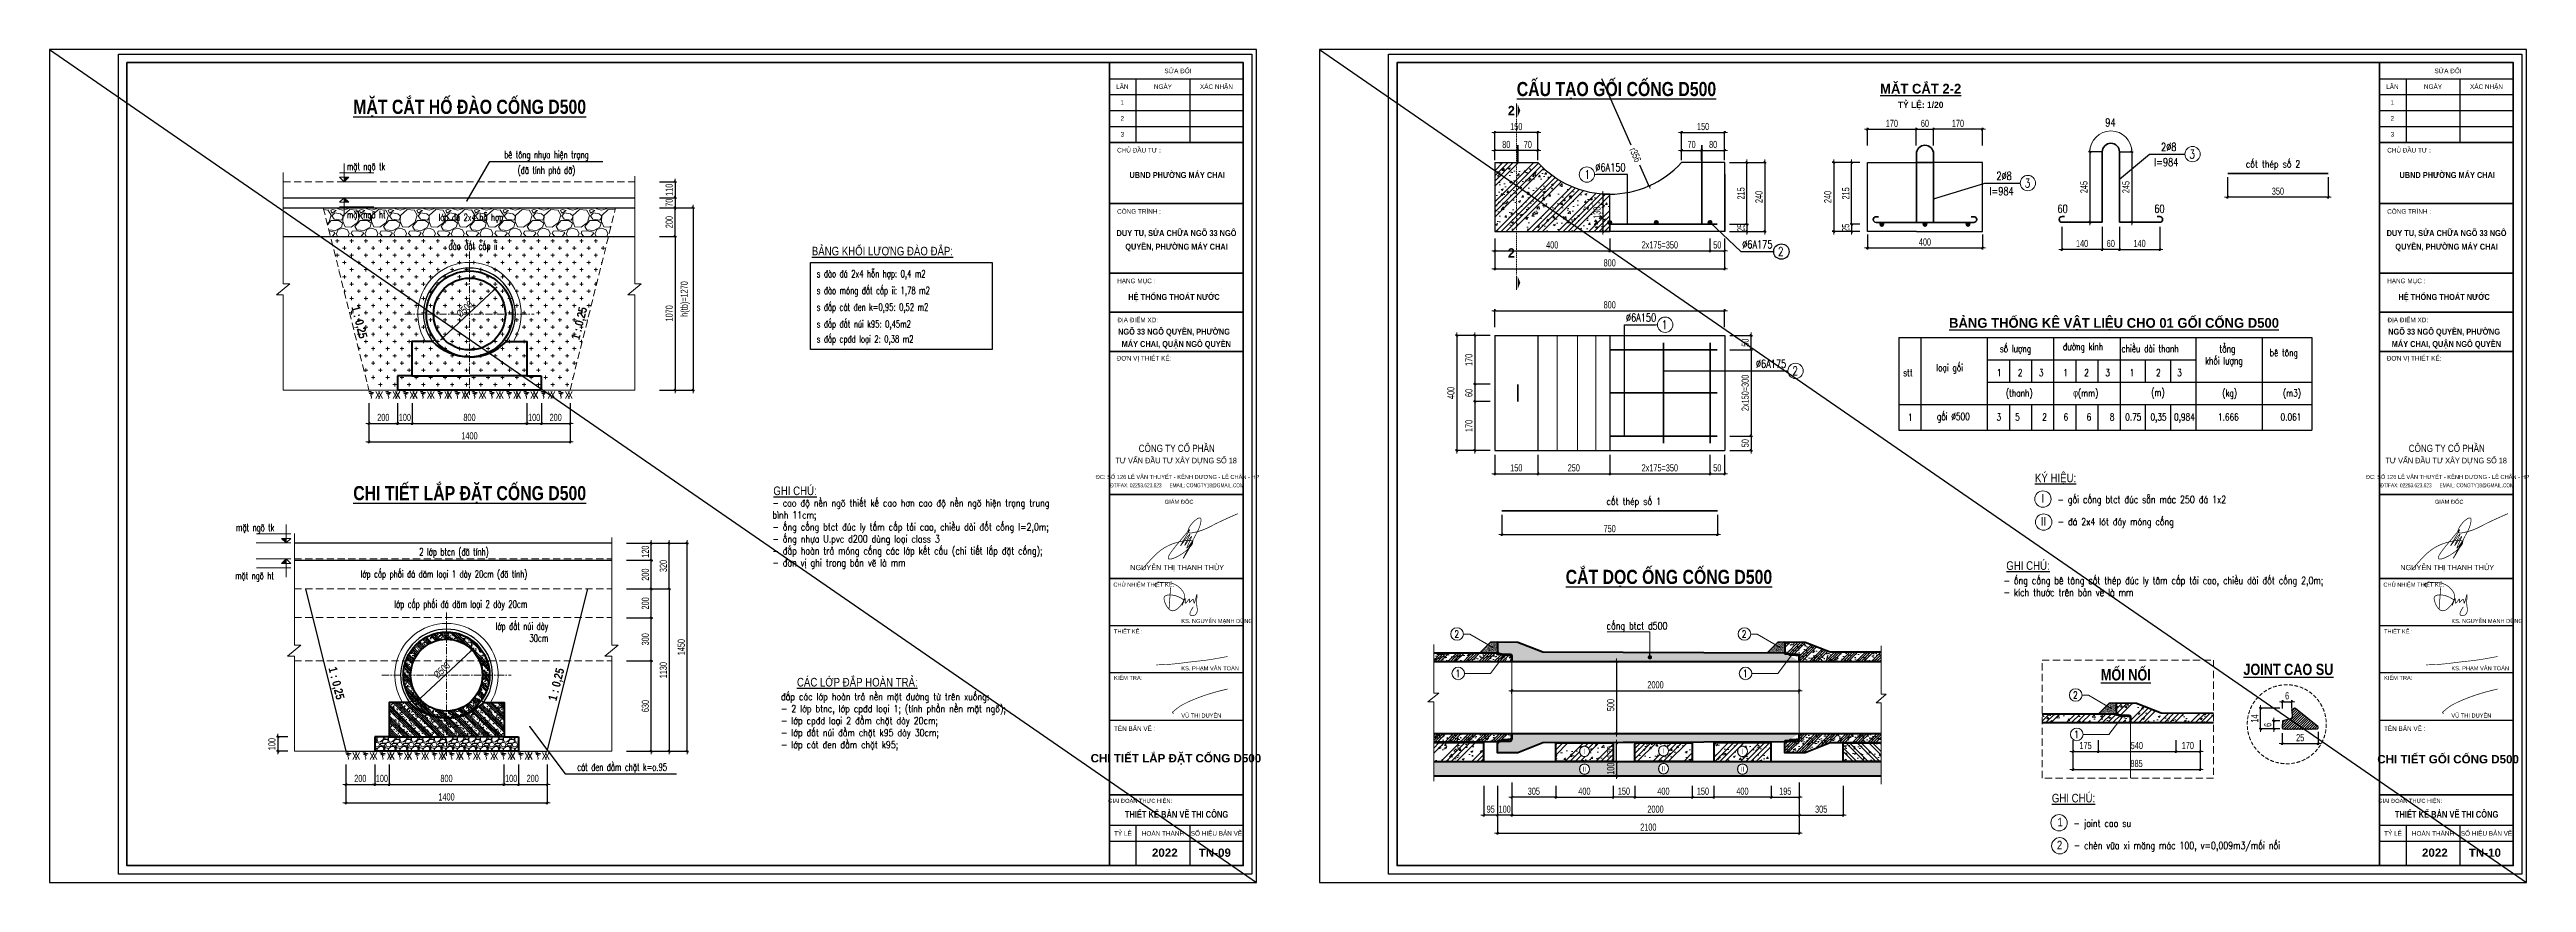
# Model space of a CAD drawing. Header units: inches. Extents: x 144032 to 217447, y 5454 to 57833.
# Drawn here: x 168160 to 185400, y 26884 to 32682 of the extents above; entities that cross this region are included whole.
import ezdxf
from ezdxf.enums import TextEntityAlignment as Align

# ---------------------------------------------------------------- set-up
doc = ezdxf.new("R2010")
doc.units = ezdxf.units.IN
doc.header["$MEASUREMENT"] = 0
doc.linetypes.add('CENTERX2', pattern=[4, 2.5, -0.5, 0.5, -0.5])
doc.linetypes.add('HIDDEN', pattern=[0.375, 0.25, -0.125])
for name, color, linetype, lineweight in [('2 - Text2', 2, 'Continuous', 20), ('CAT1', 2, 'Continuous', 40), ('dim', 33, 'Continuous', 15), ('ISO', 153, 'Continuous', 13), ('JOINT TAM GIAC', 151, 'Continuous', 25), ('LC Dim', 8, 'Continuous', 18), ('LC Hatch', 252, 'Continuous', 9), ('LC ISO', 153, 'Continuous', 13), ('LC Khac', 4, 'Continuous', 9), ('LC MANH DUT', 35, 'HIDDEN', 5), ('LC Net dam 1', 30, 'Continuous', 30), ('LC Net dam2', 6, 'Continuous', 40), ('LC Net manh', 9, 'Continuous', 5), ('LC Net thay', 7, 'Continuous', 25), ('LC Text1', 3, 'Continuous', 20), ('LC Text2', 7, 'Continuous', 25), ('TEXT', 7, 'Continuous', 20), ('THEP', 1, 'Continuous', 35), ('to', 7, 'Continuous', 15), ('truc', 1, 'CENTERX2', 15)]:
    doc.layers.add(name, color=color, linetype=linetype, lineweight=lineweight)
for name, color, linetype in [('BT7-THAY', 7, 'Continuous'), ('ENTTNTHIETKE1', 2, 'Continuous'), ('GHICHU', 7, 'Continuous'), ('KHUNGTEN', 5, 'Continuous'), ('NETTHAY', 7, 'Continuous'), ('T.bao', 6, 'Continuous'), ('TXT', 5, 'Continuous')]:
    doc.layers.add(name, color=color, linetype=linetype)
doc.layers.add('KCS_Plotter', color=11, linetype='Continuous', plot=False)
doc.styles.add('EG 1', font='')
doc.styles.add('General text 2', font='arial.ttf')
doc.styles.add('HOATBIF', font='hoatbif.shx', dxfattribs={"width": 0.7})
doc.styles.add('LC 1', font='')
doc.styles.add('LC 3', font='vnsimli.shx', dxfattribs={"width": 0.75})
doc.styles.add('LC3', font='', dxfattribs={"width": 0.8})
doc.styles.add('style1', font='')
doc.styles.add('T2', font='', dxfattribs={"width": 0.8})
doc.styles.add('TCK', font='', dxfattribs={"width": 0.85, "height": 200})
doc.styles.add('THANG2', font='')
doc.styles.add('TXTDIM', font='', dxfattribs={"width": 0.7})
doc.styles.add('VnAvantH-B', font='')
doc.styles.get('EG 1').set_extended_font_data('.VnAvantH', bold=True)
doc.styles.get('LC 1').set_extended_font_data('.VnAvantH', bold=True)
doc.styles.get('LC3').set_extended_font_data('.VnArialH', bold=True)
doc.styles.get('style1').set_extended_font_data('.VnAvantH')
doc.styles.get('T2').set_extended_font_data('.VnArialH')
doc.styles.get('TCK').set_extended_font_data('.VnAvantH', bold=True)
doc.styles.get('THANG2').set_extended_font_data('.VnHelvetInsH', bold=True)
doc.styles.get('TXTDIM').set_extended_font_data('.VnArial')
doc.styles.get('VnAvantH-B').set_extended_font_data('.VnAvantH', bold=True)
doc.dimstyles.new('1-100(1-25)', dxfattribs={"dimscale": 25, "dimtxt": 2.5, "dimasz": 0.35, "dimexe": 0.5, "dimexo": 0, "dimgap": 0.8, "dimtad": 1, "dimdec": 0, "dimzin": 0, "dimdsep": 46, "dimtxsty": 'HOATBIF', "dimblk1": 'DOT', "dimblk2": 'DOT', "dimsah": 1, "dimcen": -1, "dimdle": 1, "dimclrd": 256, "dimclre": 256, "dimclrt": 4, "dimadec": 3, "dimazin": 2, "dimtfac": 0.333333, "dimtdec": 0, "dimtix": 1, "dimtmove": 2, "dimatfit": 3, "dimldrblk": 'DOT', "dimfxl": 1, "dimtvp": 0.833333, "dimtolj": 1, "dimtzin": 0, "dimarcsym": 0})
doc.dimstyles.new('DIM 20', dxfattribs={"dimscale": 20, "dimtxt": 2, "dimasz": 0.3, "dimexe": 0.5, "dimexo": 0, "dimgap": 0.5, "dimtad": 1, "dimdec": 0, "dimzin": 12, "dimdsep": 46, "dimtxsty": 'TXTDIM', "dimblk": 'SLASH', "dimcen": 1.5, "dimclrd": 144, "dimclre": 144, "dimclrt": 1, "dimadec": 0, "dimazin": 0, "dimtfac": 1, "dimtdec": 0, "dimtix": 1, "dimtmove": 0, "dimatfit": 3, "dimldrblk": 'DOT', "dimfxl": 2, "dimtolj": 1, "dimtzin": 0, "dimlwd": 9, "dimlwe": 9, "dimarcsym": 1})
pattern_1 = [(50, (157109.01, 58501.65), (145.74774, -12.75127), [15.24, -167.64]), (355, (157109.01, 58501.65), (-28.19426, 152.8453), [12.192, -134.112]), (100.451, (157121.16, 58500.58), (117.554, 140.09335), [12.952, -142.472]), (50, (157269.01, 58661.65), (145.74774, -12.75127), [15.24, -167.64]), (355, (157269.01, 58661.65), (-28.19426, 152.8453), [12.192, -134.112]), (100.451, (157281.16, 58660.58), (117.554, 140.09335), [12.952, -142.472]), (46.1842, (157109.01, 58542.29), (216.8632, -33.6339), [22.86, -251.46]), (96.6356, (157127.08, 58539.48), (189.9234, 197.9404), [19.428, -213.708]), (351.184, (157109.01, 58542.29), (189.9237, 197.9401), [18.288, -201.168]), (46.1842, (157269.01, 58702.29), (216.8632, -33.6339), [22.86, -251.46]), (96.6356, (157287.08, 58699.48), (189.9234, 197.9404), [19.428, -213.708]), (351.184, (157269.01, 58702.29), (189.9237, 197.9401), [18.288, -201.168]), (21, (157129.33, 58532.13), (121.2919, -81.8124), [15.24, -167.64]), (326, (157129.33, 58532.13), (49.4416, 147.3504), [12.192, -134.112]), (71.4514, (157139.44, 58525.31), (170.7332, 65.5383), [12.952, -142.472]), (21, (157289.33, 58692.13), (121.2919, -81.8124), [15.24, -167.64]), (326, (157289.33, 58692.13), (49.4416, 147.3504), [12.192, -134.112]), (71.4514, (157299.44, 58685.31), (170.7332, 65.5383), [12.952, -142.472]), (37.5, (157109.01, 58501.647), (2.47088, 67.64403), [0, -132.4864, 0, -136.144, 0, -134.62]), (7.5, (157109.01, 58501.65), (53.45573, 80.14446), [0, -77.6224, 0, -129.4384, 0, -51.308]), (327.5, (157063.7, 58501.647), (108.47248, -4.582995), [0, -50.8, 0, -158.496, 0, -210.312]), (317.5, (157043.38, 58501.65), (118.50335, 20.3412), [0, -66.04, 0, -105.2576, 0, -149.352]), (45, (157109.01, 58501.65), (-107.7631, 107.7631), []), (45, (157144.93, 58501.65), (-107.7631, 107.7631), []), (45, (157180.85, 58501.65), (-107.7631, 107.7631), []), (45, (157216.78, 58501.65), (-107.7631, 107.7631), [])]
pattern_2 = [(50, (156609.01, 58501.647), (72.87387, -6.37563), [7.62, -83.82]), (355, (156609.01, 58501.65), (-14.09713, 76.42266), [6.096, -67.056]), (100.451, (156615.085, 58501.115), (58.777, 70.04668), [6.476, -71.236]), (50, (156689.01, 58581.647), (72.87387, -6.37563), [7.62, -83.82]), (355, (156689.01, 58581.65), (-14.09713, 76.42266), [6.096, -67.056]), (100.451, (156695.085, 58581.115), (58.777, 70.04668), [6.476, -71.236]), (46.1842, (156609.01, 58521.97), (108.43162, -16.81693), [11.43, -125.73]), (96.6356, (156618.05, 58520.57), (94.9617, 98.97022), [9.714, -106.854]), (351.184, (156609.01, 58521.97), (94.96184, 98.97005), [9.144, -100.584]), (46.1842, (156689.01, 58601.97), (108.43162, -16.81693), [11.43, -125.73]), (96.6356, (156698.05, 58600.57), (94.9617, 98.97022), [9.714, -106.854]), (351.184, (156689.01, 58601.97), (94.96184, 98.97005), [9.144, -100.584]), (21, (156619.17, 58516.887), (60.64595, -40.90621), [7.62, -83.82]), (326, (156619.17, 58516.89), (24.72081, 73.67519), [6.096, -67.056]), (71.4514, (156624.226, 58513.48), (85.3666, 32.76914), [6.476, -71.236]), (21, (156699.17, 58596.887), (60.64595, -40.90621), [7.62, -83.82]), (326, (156699.17, 58596.89), (24.72081, 73.67519), [6.096, -67.056]), (71.4514, (156704.226, 58593.48), (85.3666, 32.76914), [6.476, -71.236]), (37.5, (156609.012, 58501.647), (1.235441, 33.822016), [0, -66.2432, 0, -68.072, 0, -67.31]), (7.5, (156609.012, 58501.647), (26.727865, 40.07223), [0, -38.8112, 0, -64.7192, 0, -25.654]), (327.5, (156586.355, 58501.647), (54.236238, -2.291498), [0, -25.4, 0, -79.248, 0, -105.156]), (317.5, (156576.195, 58501.647), (59.25167, 10.170596), [0, -33.02, 0, -52.6288, 0, -74.676]), (45, (156609.01, 58501.65), (-53.88154, 53.88154), []), (45, (156626.97, 58501.65), (-53.88154, 53.88154), []), (45, (156644.93, 58501.65), (-53.88154, 53.88154), []), (45, (156662.89, 58501.65), (-53.88154, 53.88154), [])]
pattern_3 = [(50, (157109.01, 58501.647), (72.87387, -6.37563), [7.62, -83.82]), (355, (157109.01, 58501.65), (-14.09713, 76.42266), [6.096, -67.056]), (100.451, (157115.085, 58501.115), (58.777, 70.04668), [6.476, -71.236]), (50, (157189.01, 58581.647), (72.87387, -6.37563), [7.62, -83.82]), (355, (157189.01, 58581.65), (-14.09713, 76.42266), [6.096, -67.056]), (100.451, (157195.085, 58581.115), (58.777, 70.04668), [6.476, -71.236]), (46.1842, (157109.01, 58521.97), (108.43162, -16.81693), [11.43, -125.73]), (96.6356, (157118.05, 58520.57), (94.9617, 98.97022), [9.714, -106.854]), (351.184, (157109.01, 58521.97), (94.96184, 98.97005), [9.144, -100.584]), (46.1842, (157189.01, 58601.97), (108.43162, -16.81693), [11.43, -125.73]), (96.6356, (157198.05, 58600.57), (94.9617, 98.97022), [9.714, -106.854]), (351.184, (157189.01, 58601.97), (94.96184, 98.97005), [9.144, -100.584]), (21, (157119.17, 58516.887), (60.64595, -40.90621), [7.62, -83.82]), (326, (157119.17, 58516.89), (24.72081, 73.67519), [6.096, -67.056]), (71.4514, (157124.226, 58513.48), (85.3666, 32.76914), [6.476, -71.236]), (21, (157199.17, 58596.887), (60.64595, -40.90621), [7.62, -83.82]), (326, (157199.17, 58596.89), (24.72081, 73.67519), [6.096, -67.056]), (71.4514, (157204.226, 58593.48), (85.3666, 32.76914), [6.476, -71.236]), (37.5, (157109.012, 58501.647), (1.235441, 33.822016), [0, -66.2432, 0, -68.072, 0, -67.31]), (7.5, (157109.012, 58501.647), (26.727865, 40.07223), [0, -38.8112, 0, -64.7192, 0, -25.654]), (327.5, (157086.355, 58501.647), (54.236238, -2.291498), [0, -25.4, 0, -79.248, 0, -105.156]), (317.5, (157076.195, 58501.647), (59.25167, 10.170596), [0, -33.02, 0, -52.6288, 0, -74.676]), (45, (157109.01, 58501.65), (-53.88154, 53.88154), []), (45, (157126.97, 58501.65), (-53.88154, 53.88154), []), (45, (157144.93, 58501.65), (-53.88154, 53.88154), []), (45, (157162.89, 58501.65), (-53.88154, 53.88154), [])]
pattern_4 = [(50, (161414.61, 58077.06), (145.74774, -12.75127), [15.24, -167.64]), (355, (161414.61, 58077.06), (-28.19426, 152.8453), [12.192, -134.112]), (100.451, (161426.76, 58075.99), (117.554, 140.09335), [12.952, -142.472]), (50, (161574.61, 58237.06), (145.74774, -12.75127), [15.24, -167.64]), (355, (161574.61, 58237.06), (-28.19426, 152.8453), [12.192, -134.112]), (100.451, (161586.76, 58235.99), (117.554, 140.09335), [12.952, -142.472]), (46.1842, (161414.61, 58117.7), (216.8632, -33.6339), [22.86, -251.46]), (96.6356, (161432.69, 58114.9), (189.9234, 197.9404), [19.428, -213.708]), (351.184, (161414.61, 58117.7), (189.9237, 197.9401), [18.288, -201.168]), (46.1842, (161574.61, 58277.7), (216.8632, -33.6339), [22.86, -251.46]), (96.6356, (161592.69, 58274.9), (189.9234, 197.9404), [19.428, -213.708]), (351.184, (161574.61, 58277.7), (189.9237, 197.9401), [18.288, -201.168]), (21, (161434.93, 58107.54), (121.2919, -81.8124), [15.24, -167.64]), (326, (161434.93, 58107.54), (49.4416, 147.3504), [12.192, -134.112]), (71.4514, (161445.04, 58100.72), (170.7332, 65.5383), [12.952, -142.472]), (21, (161594.93, 58267.54), (121.2919, -81.8124), [15.24, -167.64]), (326, (161594.93, 58267.54), (49.4416, 147.3504), [12.192, -134.112]), (71.4514, (161605.04, 58260.72), (170.7332, 65.5383), [12.952, -142.472]), (37.5, (161414.613, 58077.055), (2.47088, 67.64403), [0, -132.4864, 0, -136.144, 0, -134.62]), (7.5, (161414.61, 58077.055), (53.45573, 80.14446), [0, -77.6224, 0, -129.4384, 0, -51.308]), (327.5, (161369.3, 58077.055), (108.472476, -4.582995), [0, -50.8, 0, -158.496, 0, -210.312]), (317.5, (161348.98, 58077.06), (118.50335, 20.3412), [0, -66.04, 0, -105.2576, 0, -149.352]), (45, (161414.61, 58077.06), (-107.7631, 107.7631), []), (45, (161450.53, 58077.06), (-107.7631, 107.7631), []), (45, (161486.46, 58077.06), (-107.7631, 107.7631), []), (45, (161522.38, 58077.06), (-107.7631, 107.7631), [])]
pattern_5 = [(50, (154609.01, 58501.647), (72.87387, -6.37563), [7.62, -83.82]), (355, (154609.01, 58501.65), (-14.09713, 76.42266), [6.096, -67.056]), (100.451, (154615.085, 58501.115), (58.777, 70.04668), [6.476, -71.236]), (50, (154689.01, 58581.647), (72.87387, -6.37563), [7.62, -83.82]), (355, (154689.01, 58581.65), (-14.09713, 76.42266), [6.096, -67.056]), (100.451, (154695.085, 58581.115), (58.777, 70.04668), [6.476, -71.236]), (46.1842, (154609.01, 58521.97), (108.43162, -16.81693), [11.43, -125.73]), (96.6356, (154618.05, 58520.57), (94.9617, 98.97022), [9.714, -106.854]), (351.184, (154609.01, 58521.97), (94.96184, 98.97005), [9.144, -100.584]), (46.1842, (154689.01, 58601.97), (108.43162, -16.81693), [11.43, -125.73]), (96.6356, (154698.05, 58600.57), (94.9617, 98.97022), [9.714, -106.854]), (351.184, (154689.01, 58601.97), (94.96184, 98.97005), [9.144, -100.584]), (21, (154619.17, 58516.887), (60.64595, -40.90621), [7.62, -83.82]), (326, (154619.17, 58516.89), (24.72081, 73.67519), [6.096, -67.056]), (71.4514, (154624.226, 58513.48), (85.3666, 32.76914), [6.476, -71.236]), (21, (154699.17, 58596.887), (60.64595, -40.90621), [7.62, -83.82]), (326, (154699.17, 58596.89), (24.72081, 73.67519), [6.096, -67.056]), (71.4514, (154704.226, 58593.48), (85.3666, 32.76914), [6.476, -71.236]), (37.5, (154609.012, 58501.647), (1.235441, 33.822016), [0, -66.2432, 0, -68.072, 0, -67.31]), (7.5, (154609.012, 58501.647), (26.727865, 40.07223), [0, -38.8112, 0, -64.7192, 0, -25.654]), (327.5, (154586.355, 58501.647), (54.236238, -2.291498), [0, -25.4, 0, -79.248, 0, -105.156]), (317.5, (154576.195, 58501.647), (59.25167, 10.170596), [0, -33.02, 0, -52.6288, 0, -74.676]), (45, (154609.01, 58501.65), (-53.88154, 53.88154), []), (45, (154626.97, 58501.65), (-53.88154, 53.88154), []), (45, (154644.93, 58501.65), (-53.88154, 53.88154), []), (45, (154662.89, 58501.65), (-53.88154, 53.88154), [])]
pattern_6 = [(140, (223707.554, 65177.506), (4.781726, 54.6554), [5.715, -62.865]), (85, (223707.554, 65177.506), (-57.316993, -10.57285), [4.572, -50.292]), (190.451, (223707.95, 65182.06), (-52.535006, 44.08275), [4.857, -53.427]), (140, (223647.554, 65237.506), (4.781726, 54.6554), [5.715, -62.865]), (85, (223647.554, 65237.506), (-57.316993, -10.57285), [4.572, -50.292]), (190.451, (223647.95, 65242.06), (-52.535006, 44.08275), [4.857, -53.427]), (136.1842, (223692.314, 65177.506), (12.6127, 81.32371), [8.5725, -94.2975]), (186.6356, (223693.365, 65184.28), (-74.22767, 71.22127), [7.2855, -80.1405]), (81.184, (223692.31, 65177.506), (-74.22754, 71.22138), [6.858, -75.438]), (136.1842, (223632.314, 65237.506), (12.6127, 81.32371), [8.5725, -94.2975]), (186.6356, (223633.365, 65244.28), (-74.22767, 71.22127), [7.2855, -80.1405]), (81.184, (223632.31, 65237.506), (-74.22754, 71.22138), [6.858, -75.438]), (111, (223696.124, 65185.126), (30.679656, 45.484464), [5.715, -62.865]), (56, (223696.124, 65185.126), (-55.25639, 18.54061), [4.572, -50.292]), (161.4514, (223698.68, 65188.916), (-24.576857, 64.024947), [4.857, -53.427]), (111, (223636.124, 65245.126), (30.679656, 45.484464), [5.715, -62.865]), (56, (223636.124, 65245.126), (-55.25639, 18.54061), [4.572, -50.292]), (161.4514, (223638.68, 65248.916), (-24.576857, 64.024947), [4.857, -53.427]), (127.5, (223707.554, 65177.506), (-25.3665117, 0.926581), [0, -49.6824, 0, -51.054, 0, -50.4825]), (97.5, (223707.554, 65177.506), (-30.054172, 20.045899), [0, -29.1084, 0, -48.5394, 0, -19.2405]), (57.5, (223707.554, 65160.513), (1.718623, 40.6771786), [0, -19.05, 0, -59.436, 0, -78.867]), (47.5, (223707.554, 65152.893), (-7.627947, 44.438754), [0, -24.765, 0, -39.4716, 0, -56.007]), (135, (223707.554, 65177.506), (-40.411153, -40.411153), []), (135, (223707.554, 65190.976), (-40.411153, -40.411153), []), (135, (223707.554, 65204.446), (-40.411153, -40.411153), []), (135, (223707.554, 65217.917), (-40.411153, -40.411153), [])]

msp = doc.modelspace()

# ---------------------------------------------------------------- texts
at = {"layer": 'GHICHU', "color": 0, "style": 'THANG2'}
for s, height, p in [('chi tiÕt l¾p ®Æt cèng d500', 57.717, (175999.8, 27720.1)), ('CHI TIÕT GèI CèNG D500', 57.717, (184854.6, 27713.1)), ('2022', 57.72, (175922.4, 27062.5)), ('TN-09', 57.72, (176270.7, 27062.5)), ('2022', 57.72, (184762.3, 27062.5)), ('TN-10', 57.72, (185110.5, 27062.5))]:
    msp.add_text(s, height=height, dxfattribs=at).set_placement(p, align=Align.CENTER)
at = {"layer": 'LC Text1', "color": 3, "style": 'LC 3', "width": 0.7}
for s, p in [('bª t«ng nhùa hiÖn tr¹ng', (171618.9, 31926.1)), ('(®· tÝnh ph¸ dì)', (171618.9, 31817.6)), ('®µo ®Êt cÊp ii', (171107.5, 31289)), ('c¸t ®en ®Çm chÆt k=o.95', (172145.7, 27662.1))]:
    msp.add_text(s, height=50, dxfattribs=at).set_placement(p, align=Align.CENTER)
at = {"layer": 'LC Text1', "color": 3, "style": 'LC 3'}
for s, width, p in [('cèt thÐp sè 2', 0.8, (183446.8, 31860.6)), ('s ®µo ®¸ 2x4 hçn hîp: 0,4 m2', 0.7, (173500, 31096.5)), ('s ®µo mãng ®Êt cÊp ii: 1,78 m2', 0.7, (173500, 30979.8)), ('s ®¾p c¸t ®en k=0,95: 0,52 m2', 0.7, (173500, 30864.3)), ('s ®¾p ®Êt nói k95: 0,45m2', 0.7, (173500, 30747.2)), ('s ®¾p cp®d lo¹i 2: 0,38 m2', 0.7, (173500, 30642.1)), ('cèt thÐp sè 1', 0.8, (178997, 29511.8)), ('- gèi cèng btct ®óc s½n m¸c 250 ®¸ 1x2', 0.8, (182134.9, 29525)), ('- ®¸ 2x4 lãt ®¸y mãng cèng', 0.8, (182136.9, 29370.4)), ('cèng btct d500', 0.8, (178997.6, 28645.8)), ('- joint cao su', 0.8, (182247.2, 27271.1)), ('- chÌn v÷a xi m¨ng m¸c 100, v=0,009m3/mèi nèi', 0.8, (182249.2, 27116.5))]:
    msp.add_text(s, height=50, dxfattribs=dict(at, width=width)).set_placement(p)
at = {"layer": 'LC Text1', "color": 3, "style": 'LC 3', "width": 0.7}
for s, p in [('2 líp btcn (®· tÝnh)', (171216.3, 29160.6)), ('líp cÊp phèi ®¸ d¨m lo¹i 1 dµy 20cm (®· tÝnh)', (171485.3, 29006.6)), ('líp cÊp phèi ®¸ d¨m lo¹i 2 dµy 20cm', (171485.3, 28796.6))]:
    msp.add_text(s, height=50, dxfattribs=at).set_placement(p, align=Align.RIGHT)
at = {"layer": 'LC Text1', "color": 3, "char_height": 50, "style": 'LC 3'}
for s, insert, width, attachment_point in [('\\W0.7000;líp ®¸ 2x4 hç hîp', (171093, 31539.7), 569.5, 2), ('{\\W0.7;líp ®Êt nói dµy 30cm}', (171631.5, 28693), 415.476, 3)]:
    msp.add_mtext(s, dxfattribs=dict(at, insert=insert, width=width, attachment_point=attachment_point))
at = {"layer": 'LC Text1', "char_height": 50, "width": 725.023, "attachment_point": 1, "style": 'LC 3'}
for s, insert in [('sè l\xadîng', (181734.2, 30625.6)), ('®\xadêng kÝnh', (182173.9, 30639.5)), ('chiÒu dµi thanh', (182581, 30625.6)), ('\\pi294.21;tæng \\P\\pi194.21;khèi l\xadîng', (182969, 30624)), ('bª t«ng', (183612.8, 30597.7)), ('stt', (181061.9, 30458.2)), ('lo¹i gèi', (181292.2, 30492.9)), ('1', (181713.3, 30458.2)), ('2', (181859.9, 30458.2)), ('3', (182006.4, 30458.2)), ('1', (182175.6, 30458.2)), ('2', (182322.1, 30458.2)), ('3', (182468.7, 30458.2)), ('1', (182637.9, 30458.2)), ('2', (182821.7, 30458.2)), ('3', (182968.2, 30458.2)), ('(thanh)', (181776.4, 30316.5)), ('{\\fSymbol|b0|i0|c2|p18;f}(mm)', (182244.7, 30316.5)), ('(m)', (182788.3, 30320.3)), ('(kg)', (183283.2, 30316.5)), ('(m3)', (183705.2, 30316.5)), ('1', (181095.6, 30147.2)), ('gèi %%C500', (181296.7, 30153)), ('3', (181712.1, 30149.5)), ('5', (181841.2, 30149.5)), ('2', (182029.4, 30149.5)), ('6', (182178.5, 30149.5)), ('6', (182339.1, 30149.5)), ('8', (182499.6, 30149.5)), ('0.75', (182606.7, 30149.5)), ('0,35', (182782.5, 30149.5)), ('0,984', (182946.9, 30149.5)), ('1.666', (183252.8, 30149.5)), ('0.061', (183688.6, 30149.5))]:
    msp.add_mtext(s, dxfattribs=dict(at, insert=insert))
at = {"layer": 'LC Text1', "color": 3, "attachment_point": 1, "rotation": 359.99922, "style": 'LC 3'}
for s, insert, char_height, width in [('{\\W0.8;- cao ®é nÒn ngâ thiÕt kÕ cao h¬n cao ®é nÒn ngâ hiÖn tr¹ng trung b×nh 11cm;\\P- èng cèng btct ®óc ly tÊm cÊp t¶i cao, chiÒu dµi ®èt cèng l=2,0m;\\P- èng nhùa U.pvc d200 dïng lo¹i class 3\\P- ®¾p hoµn tr¶ mãng cèng c¸c líp kÕt cÊu (chi tiÕt l¾p ®Æt cèng);\\P- ®¬n vÞ ghi trong b¶n vÏ lµ mm}', (173191, 29551), 50, 2095.105), ('{\\W0.8;®¾p c¸c líp hoµn tr¶ nÒn mÆt ®\xadêng tõ trªn xuèng:\\P- 2 líp btnc, líp cp®d lo¹i 1; (tÝnh phÇn nÒn mÆt ngâ);\\P- líp cp®d lo¹i 2 ®Çm chÆt dµy 20cm;\\P- líp ®Êt nói ®Çm chÆt k95 dµy 30cm;\\P- líp c¸t ®en ®Çm chÆt k95;}', (173251, 28202), 50.002, 1507.031)]:
    msp.add_mtext(s, dxfattribs=dict(at, insert=insert, char_height=char_height, width=width))
at = {"layer": 'LC Text1', "color": 3, "ltscale": 200, "insert": (181760.6, 29011.1), "char_height": 50, "width": 2259.548, "attachment_point": 1, "style": 'LC 3'}
msp.add_mtext('{\\W0.8;- èng cèng bª t«ng cèt thÐp ®óc ly t©m cÊp t¶i cao, chiÒu dµi ®èt cèng 2,0m;\\P- kÝch th\xadíc trªn b¶n vÏ lµ mm}', dxfattribs=at)
at = {"layer": 'LC Text2', "linetype": 'ByBlock', "style": 'LC 3', "width": 0.75}
for s, p in [('l=984 ', (182808.9, 31870.4)), ('2%%C8', (182856.4, 31976.4)), ('%%C6A150', (178918.8, 31834.2)), ('l=984 ', (181662.8, 31668.9)), ('2%%C8', (181710.3, 31774.9)), ('%%C6A175', (179941, 31298.1)), ('%%C6A150', (179132, 30788.7)), ('%%C6A175', (180036.6, 30467.3))]:
    msp.add_text(s, height=55.56, dxfattribs=at).set_placement(p)
at = {"layer": 'LC Text2', "ltscale": 100, "style": 'LC 3', "width": 0.75}
for s, height, p in [('3', 61.1, (183072.8, 31954.2)), ('1', 61.1, (178863.1, 31812)), ('3', 61.1, (181926.7, 31752.7)), ('2', 61.1, (180209.4, 31275.9)), ('1', 61.1, (179401.9, 30766.5)), ('2', 61.1, (180309.5, 30445.2)), ('2', 50.1, (177954.5, 28613.5)), ('2', 50.1, (179954.5, 28613.5)), ('1', 50.1, (177962, 28338.9)), ('1', 50.1, (179962, 28338.9)), ('2', 50.1, (182260.1, 28188.9)), ('1', 50.1, (182267.6, 27914.4))]:
    msp.add_text(s, height=height, dxfattribs=at).set_placement(p, align=Align.MIDDLE_CENTER)
at = {"layer": 'LC Text2', "style": 'T2', "width": 0.8}
for s, p in [('%%Ub¶ng khèi l\xadîng ®µo ®¾p:', (173465.6, 31249.2)), ('%%Uký hiÖu:', (181979, 29670)), ('i', (182023.8, 29528.2)), ('ii', (182019.4, 29368.1)), ('%%Ughi chó:', (181779.7, 29060.1)), ('%%Ughi chó:', (182096.4, 27441.3)), ('1', (182136.1, 27274.4)), ('2', (182131.7, 27114.3))]:
    msp.add_text(s, height=60, dxfattribs=at).set_placement(p)
for s, height, p in [('%%Ughi chó:', 60, (173197.9, 29580.5, 0)), ('%%Uc¸c líp ®¾p hoµn tr¶:', 60.002, (173362.2, 28248.2))]:
    msp.add_text(s, height=height, rotation=359.99922, dxfattribs=at).set_placement(p)
at = {"layer": 'LC Text2', "linetype": 'ByBlock', "char_height": 55.56, "width": 209.214, "attachment_point": 1, "style": 'LC 3'}
for s, insert in [('94', (182468.5, 32202.6)), ('60', (182135.6, 31601.8)), ('60', (182810.1, 31601.8))]:
    msp.add_mtext(s, dxfattribs=dict(at, insert=insert))
at = {"layer": 'TEXT', "style": 'TCK', "width": 0.85}
for rotation, p in [(284.14026, (170260, 30889.7)), (75.85974, (171847, 30657.2)), (284.14026, (170100.5, 28376.2)), (75.85974, (171687.5, 28143.7))]:
    msp.add_text('1 : 0,25', height=60, rotation=rotation, dxfattribs=at).set_placement(p)

# ---------------------------------------------------------------- blocks, each defined once
blk = doc.blocks.new('mat dat')
at = {"layer": 'LC Net manh'}
for p, q in [((2, 0), (3.7, -3)), ((3.7, 0), (2, -3)), ((3.1, 0), (4.9, -3)), ((4.9, 0), (3.1, -3))]:
    blk.add_line(p, q, dxfattribs=at)
blk.add_spline([(0, 0), (-1.2, -0.1), (1.2, -0.5), (-0.8, -0.8), (0.6, -1.1), (-0.2, -1.3), (0.1, -2.2), (0, -3)], degree=3, dxfattribs=at)
blk = doc.blocks.new('*U561')
at = {"layer": 'LC Net manh', "xscale": 16.16576126750787, "yscale": 16.16576126750787, "zscale": 16.16576126750787}
blk.add_blockref('mat dat', (-29, 24), dxfattribs=at)
blk = doc.blocks.new('*U562')
at = {"layer": 'LC Net manh', "color": 0, "linetype": 'ByBlock', "lineweight": -2, "transparency": 16777216}
for p in [(0, 0), (120, 0), (240, 0), (360, 0), (480, 0), (600, 0), (720, 0), (840, 0), (960, 0), (1080, 0), (1200, 0), (1320, 0)]:
    blk.add_blockref('*U561', p, dxfattribs=at)
blk = doc.blocks.new('DOT')
at = {"layer": 'LC Dim'}
blk.add_line((-3, 0), (3, 0), dxfattribs=at)
at = {"layer": 'LC Dim', "color": 4}
blk.add_line((-1, -1), (1, 1), dxfattribs=at)
blk.add_lwpolyline([(0.5, 1), (-1, -0.5), (-0.5, -1), (1, 0.5)], close=True, dxfattribs=at)
blk = doc.blocks.new('*D631')
at = {"layer": 'Defpoints', "color": 0, "transparency": 16777216}
for p in [(171261, 31016), (171265, 31012), (170900, 30670)]:
    blk.add_point(p, dxfattribs=at)
at = {"layer": 'LC Dim', "lineweight": -2, "transparency": 16777216}
for p, q in [((170901, 30679), (171256, 31012)), ((171265, 31012), (171254, 31024)), ((170900, 30670), (170889, 30682))]:
    blk.add_line(p, q, dxfattribs=at)
at = {"layer": 'LC Dim', "lineweight": -2, "transparency": 16777216, "xscale": 7, "yscale": 7, "zscale": 7}
for p, rotation in [((171261, 31016), 43.15317893400189), ((170896, 30674), 223.1531789340019)]:
    blk.add_blockref('DOT', p, dxfattribs=dict(at, rotation=rotation))
at = {"layer": 'LC Dim', "color": 4, "transparency": 16777216, "insert": (171050, 30875), "char_height": 50, "attachment_point": 5, "rotation": 43.1532, "style": 'HOATBIF'}
blk.add_mtext('\\A1;%%C500', dxfattribs=at)
blk = doc.blocks.new('_Dot')
at = {"color": 0, "linetype": 'ByBlock', "lineweight": -2}
blk.add_line((-0.5, 0), (-1, 0), dxfattribs=at)
at = {"color": 0, "linetype": 'ByBlock', "const_width": 0.5}
blk.add_lwpolyline([(-0.25, 0, 1), (0.25, 0, 1)], format="xyb", close=True, dxfattribs=at)
blk = doc.blocks.new('*D632')
at = {"layer": 'Defpoints', "color": 0, "transparency": 16777216}
for p in [(170383, 30220), (170583, 30220), (170583, 30080)]:
    blk.add_point(p, dxfattribs=at)
at = {"layer": 'LC Dim', "lineweight": -2, "transparency": 16777216}
for p, q in [((170383, 30220), (170383, 30070)), ((170583, 30220), (170583, 30070)), ((170390, 30080), (170576, 30080))]:
    blk.add_line(p, q, dxfattribs=at)
at = {"layer": 'LC Dim', "lineweight": -2, "transparency": 16777216, "xscale": 7, "yscale": 7, "zscale": 7, "rotation": 180}
blk.add_blockref('DOT', (170383, 30080), dxfattribs=at)
at = {"layer": 'LC Dim', "lineweight": -2, "transparency": 16777216, "xscale": 7, "yscale": 7, "zscale": 7}
blk.add_blockref('DOT', (170583, 30080), dxfattribs=at)
at = {"layer": 'LC Dim', "color": 4, "transparency": 16777216, "insert": (170483, 30121), "char_height": 50, "attachment_point": 5, "style": 'HOATBIF'}
blk.add_mtext('\\A1;200', dxfattribs=at)
blk = doc.blocks.new('*D633')
at = {"layer": 'Defpoints', "color": 0, "transparency": 16777216}
for p in [(170583, 30220), (170683, 30220), (170683, 30080)]:
    blk.add_point(p, dxfattribs=at)
at = {"layer": 'LC Dim', "lineweight": -2, "transparency": 16777216}
for p, q in [((170583, 30220), (170583, 30070)), ((170683, 30220), (170683, 30070)), ((170576, 30080), (170569, 30080)), ((170583, 30080), (170683, 30080)), ((170690, 30080), (170697, 30080))]:
    blk.add_line(p, q, dxfattribs=at)
at = {"layer": 'LC Dim', "lineweight": -2, "transparency": 16777216, "xscale": 7, "yscale": 7, "zscale": 7}
blk.add_blockref('DOT', (170583, 30080), dxfattribs=at)
at = {"layer": 'LC Dim', "lineweight": -2, "transparency": 16777216, "xscale": 7, "yscale": 7, "zscale": 7, "rotation": 180}
blk.add_blockref('DOT', (170683, 30080), dxfattribs=at)
at = {"layer": 'LC Dim', "color": 4, "transparency": 16777216, "insert": (170633, 30121), "char_height": 50, "attachment_point": 5, "style": 'HOATBIF'}
blk.add_mtext('\\A1;100', dxfattribs=at)
blk = doc.blocks.new('*D634')
at = {"layer": 'Defpoints', "color": 0, "transparency": 16777216}
for p in [(170683, 30220), (171483, 30220), (171483, 30080)]:
    blk.add_point(p, dxfattribs=at)
at = {"layer": 'LC Dim', "lineweight": -2, "transparency": 16777216}
for p, q in [((170683, 30220), (170683, 30070)), ((171483, 30220), (171483, 30070)), ((170690, 30080), (171476, 30080))]:
    blk.add_line(p, q, dxfattribs=at)
at = {"layer": 'LC Dim', "lineweight": -2, "transparency": 16777216, "xscale": 7, "yscale": 7, "zscale": 7, "rotation": 180}
blk.add_blockref('DOT', (170683, 30080), dxfattribs=at)
at = {"layer": 'LC Dim', "lineweight": -2, "transparency": 16777216, "xscale": 7, "yscale": 7, "zscale": 7}
blk.add_blockref('DOT', (171483, 30080), dxfattribs=at)
at = {"layer": 'LC Dim', "color": 4, "transparency": 16777216, "insert": (171083, 30121), "char_height": 50, "attachment_point": 5, "style": 'HOATBIF'}
blk.add_mtext('\\A1;800', dxfattribs=at)
blk = doc.blocks.new('*D635')
at = {"layer": 'Defpoints', "color": 0, "transparency": 16777216}
for p in [(171483, 30220), (171583, 30220), (171583, 30080)]:
    blk.add_point(p, dxfattribs=at)
at = {"layer": 'LC Dim', "lineweight": -2, "transparency": 16777216}
for p, q in [((171483, 30220), (171483, 30070)), ((171583, 30220), (171583, 30070)), ((171476, 30080), (171469, 30080)), ((171483, 30080), (171583, 30080)), ((171590, 30080), (171597, 30080))]:
    blk.add_line(p, q, dxfattribs=at)
at = {"layer": 'LC Dim', "lineweight": -2, "transparency": 16777216, "xscale": 7, "yscale": 7, "zscale": 7}
blk.add_blockref('DOT', (171483, 30080), dxfattribs=at)
at = {"layer": 'LC Dim', "lineweight": -2, "transparency": 16777216, "xscale": 7, "yscale": 7, "zscale": 7, "rotation": 180}
blk.add_blockref('DOT', (171583, 30080), dxfattribs=at)
at = {"layer": 'LC Dim', "color": 4, "transparency": 16777216, "insert": (171533, 30121), "char_height": 50, "attachment_point": 5, "style": 'HOATBIF'}
blk.add_mtext('\\A1;100', dxfattribs=at)
blk = doc.blocks.new('*D636')
at = {"layer": 'Defpoints', "color": 0, "transparency": 16777216}
for p in [(171583, 30220), (171783, 30220), (171783, 30080)]:
    blk.add_point(p, dxfattribs=at)
at = {"layer": 'LC Dim', "lineweight": -2, "transparency": 16777216}
for p, q in [((171583, 30220), (171583, 30070)), ((171783, 30220), (171783, 30070)), ((171590, 30080), (171776, 30080))]:
    blk.add_line(p, q, dxfattribs=at)
at = {"layer": 'LC Dim', "lineweight": -2, "transparency": 16777216, "xscale": 7, "yscale": 7, "zscale": 7, "rotation": 180}
blk.add_blockref('DOT', (171583, 30080), dxfattribs=at)
at = {"layer": 'LC Dim', "lineweight": -2, "transparency": 16777216, "xscale": 7, "yscale": 7, "zscale": 7}
blk.add_blockref('DOT', (171783, 30080), dxfattribs=at)
at = {"layer": 'LC Dim', "color": 4, "transparency": 16777216, "insert": (171683, 30121), "char_height": 50, "attachment_point": 5, "style": 'HOATBIF'}
blk.add_mtext('\\A1;200', dxfattribs=at)
blk = doc.blocks.new('*D637')
at = {"layer": 'Defpoints', "color": 0, "transparency": 16777216}
for p in [(170383, 30220), (171783, 30220), (171783, 29952)]:
    blk.add_point(p, dxfattribs=at)
at = {"layer": 'LC Dim', "lineweight": -2, "transparency": 16777216}
for p, q in [((170383, 30220), (170383, 29942)), ((171783, 30220), (171783, 29942)), ((170390, 29952), (171776, 29952))]:
    blk.add_line(p, q, dxfattribs=at)
at = {"layer": 'LC Dim', "lineweight": -2, "transparency": 16777216, "xscale": 7, "yscale": 7, "zscale": 7, "rotation": 180}
blk.add_blockref('DOT', (170383, 29952), dxfattribs=at)
at = {"layer": 'LC Dim', "lineweight": -2, "transparency": 16777216, "xscale": 7, "yscale": 7, "zscale": 7}
blk.add_blockref('DOT', (171783, 29952), dxfattribs=at)
at = {"layer": 'LC Dim', "color": 4, "transparency": 16777216, "insert": (171083, 29993), "char_height": 50, "attachment_point": 5, "style": 'HOATBIF'}
blk.add_mtext('\\A1;1400', dxfattribs=at)
blk = doc.blocks.new('CT')
at = {"layer": 'LC Khac'}
blk.add_hatch(color=252, dxfattribs=at).paths.add_polyline_path([(3.25, 1.6), (1.64, 1.6), (1.64, 0)])
at = {"layer": 'LC Khac', "color": 9, "ltscale": 50}
for p, q in [((12.09, 0), (0, 0)), ((0.05, 3.14), (12, 3.14))]:
    blk.add_line(p, q, dxfattribs=at)
for points in [[(1.64, 0), (0.03, 1.6), (1.64, 1.6)], [(1.64, 6.43), (1.64, 0)], [(1.64, 0), (3.25, 1.6), (1.64, 1.6)]]:
    blk.add_lwpolyline(points, dxfattribs=at)
at = {"layer": 'LC Khac', "color": 3, "style": 'LC 3', "width": 0.75}
blk.add_attdef('CT', (1.91, 3.5), '', height=2.2, dxfattribs=at)
blk = doc.blocks.new('TIEUDE1')
at = {"layer": '2 - Text2', "color": 7, "style": 'EG 1'}
blk.add_attdef('TIªU§Ò', text='', height=5, dxfattribs=at).set_placement((0, 0), align=Align.BOTTOM_CENTER)
blk.add_attdef('TL', text='', height=3, dxfattribs=at).set_placement((0, -2), align=Align.TOP_CENTER)
blk = doc.blocks.new('SLASH')
at = {"layer": 'dim', "color": 16, "linetype": 'Continuous'}
for p, q in [((-1.2, 0), (1.2, 0)), ((-0.6, -0.6), (0.6, 0.6))]:
    blk.add_line(p, q, dxfattribs=at)
blk = doc.blocks.new('*D585')
at = {"layer": 'Defpoints', "color": 0, "ltscale": 2, "transparency": 16777216}
for p in [(179043, 27556), (179043, 27478), (179193, 27556)]:
    blk.add_point(p, dxfattribs=at)
at = {"layer": 'LC Dim', "lineweight": -2, "ltscale": 2, "transparency": 16777216}
for p, q in [((179043, 27556), (179043, 27468)), ((179186, 27478), (179050, 27478)), ((179193, 27556), (179193, 27468))]:
    blk.add_line(p, q, dxfattribs=at)
at = {"layer": 'LC Dim', "lineweight": -2, "ltscale": 2, "transparency": 16777216, "xscale": 7, "yscale": 7, "zscale": 7, "rotation": 180}
blk.add_blockref('DOT', (179043, 27478), dxfattribs=at)
at = {"layer": 'LC Dim', "lineweight": -2, "ltscale": 2, "transparency": 16777216, "xscale": 7, "yscale": 7, "zscale": 7}
blk.add_blockref('DOT', (179193, 27478), dxfattribs=at)
at = {"layer": 'LC Dim', "color": 4, "ltscale": 2, "transparency": 16777216, "insert": (179118, 27519), "char_height": 50, "attachment_point": 5, "style": 'HOATBIF'}
blk.add_mtext('\\A1;150', dxfattribs=at)
blk = doc.blocks.new('*D586')
at = {"layer": 'Defpoints', "color": 0, "ltscale": 2, "transparency": 16777216}
for p in [(178643, 27556), (179043, 27556), (179043, 27478)]:
    blk.add_point(p, dxfattribs=at)
at = {"layer": 'LC Dim', "lineweight": -2, "ltscale": 2, "transparency": 16777216}
for p, q in [((178643, 27556), (178643, 27468)), ((178650, 27478), (179036, 27478)), ((179043, 27556), (179043, 27468))]:
    blk.add_line(p, q, dxfattribs=at)
at = {"layer": 'LC Dim', "lineweight": -2, "ltscale": 2, "transparency": 16777216, "xscale": 7, "yscale": 7, "zscale": 7, "rotation": 180}
blk.add_blockref('DOT', (178643, 27478), dxfattribs=at)
at = {"layer": 'LC Dim', "lineweight": -2, "ltscale": 2, "transparency": 16777216, "xscale": 7, "yscale": 7, "zscale": 7}
blk.add_blockref('DOT', (179043, 27478), dxfattribs=at)
at = {"layer": 'LC Dim', "color": 4, "ltscale": 2, "transparency": 16777216, "insert": (178843, 27519), "char_height": 50, "attachment_point": 5, "style": 'HOATBIF'}
blk.add_mtext('\\A1;400', dxfattribs=at)
blk = doc.blocks.new('*D587')
at = {"layer": 'Defpoints', "color": 0, "ltscale": 2, "transparency": 16777216}
for p in [(179593, 27556), (179743, 27556), (179743, 27478)]:
    blk.add_point(p, dxfattribs=at)
at = {"layer": 'LC Dim', "lineweight": -2, "ltscale": 2, "transparency": 16777216}
for p, q in [((179593, 27556), (179593, 27468)), ((179600, 27478), (179736, 27478)), ((179743, 27556), (179743, 27468))]:
    blk.add_line(p, q, dxfattribs=at)
at = {"layer": 'LC Dim', "lineweight": -2, "ltscale": 2, "transparency": 16777216, "xscale": 7, "yscale": 7, "zscale": 7, "rotation": 180}
blk.add_blockref('DOT', (179593, 27478), dxfattribs=at)
at = {"layer": 'LC Dim', "lineweight": -2, "ltscale": 2, "transparency": 16777216, "xscale": 7, "yscale": 7, "zscale": 7}
blk.add_blockref('DOT', (179743, 27478), dxfattribs=at)
at = {"layer": 'LC Dim', "color": 4, "ltscale": 2, "transparency": 16777216, "insert": (179668, 27519), "char_height": 50, "attachment_point": 5, "style": 'HOATBIF'}
blk.add_mtext('\\A1;150', dxfattribs=at)
blk = doc.blocks.new('*D588')
at = {"layer": 'Defpoints', "color": 0, "ltscale": 2, "transparency": 16777216}
for p in [(179743, 27556), (179743, 27478), (180143, 27556)]:
    blk.add_point(p, dxfattribs=at)
at = {"layer": 'LC Dim', "lineweight": -2, "ltscale": 2, "transparency": 16777216}
for p, q in [((179743, 27556), (179743, 27468)), ((180136, 27478), (179750, 27478)), ((180143, 27556), (180143, 27468))]:
    blk.add_line(p, q, dxfattribs=at)
at = {"layer": 'LC Dim', "lineweight": -2, "ltscale": 2, "transparency": 16777216, "xscale": 7, "yscale": 7, "zscale": 7, "rotation": 180}
blk.add_blockref('DOT', (179743, 27478), dxfattribs=at)
at = {"layer": 'LC Dim', "lineweight": -2, "ltscale": 2, "transparency": 16777216, "xscale": 7, "yscale": 7, "zscale": 7}
blk.add_blockref('DOT', (180143, 27478), dxfattribs=at)
at = {"layer": 'LC Dim', "color": 4, "ltscale": 2, "transparency": 16777216, "insert": (179943, 27519), "char_height": 50, "attachment_point": 5, "style": 'HOATBIF'}
blk.add_mtext('\\A1;400', dxfattribs=at)
blk = doc.blocks.new('*D589')
at = {"layer": 'Defpoints', "color": 0, "ltscale": 2, "transparency": 16777216}
for p in [(179193, 27556), (179593, 27556), (179593, 27478)]:
    blk.add_point(p, dxfattribs=at)
at = {"layer": 'LC Dim', "lineweight": -2, "ltscale": 2, "transparency": 16777216}
for p, q in [((179193, 27556), (179193, 27468)), ((179200, 27478), (179586, 27478)), ((179593, 27556), (179593, 27468))]:
    blk.add_line(p, q, dxfattribs=at)
at = {"layer": 'LC Dim', "lineweight": -2, "ltscale": 2, "transparency": 16777216, "xscale": 7, "yscale": 7, "zscale": 7, "rotation": 180}
blk.add_blockref('DOT', (179193, 27478), dxfattribs=at)
at = {"layer": 'LC Dim', "lineweight": -2, "ltscale": 2, "transparency": 16777216, "xscale": 7, "yscale": 7, "zscale": 7}
blk.add_blockref('DOT', (179593, 27478), dxfattribs=at)
at = {"layer": 'LC Dim', "color": 4, "ltscale": 2, "transparency": 16777216, "insert": (179393, 27519), "char_height": 50, "attachment_point": 5, "style": 'HOATBIF'}
blk.add_mtext('\\A1;400', dxfattribs=at)
blk = doc.blocks.new('*D590')
at = {"layer": 'Defpoints', "color": 0, "ltscale": 2, "transparency": 16777216}
for p in [(178238, 27556), (180338, 27556), (180338, 27228)]:
    blk.add_point(p, dxfattribs=at)
at = {"layer": 'LC Dim', "lineweight": -2, "ltscale": 2, "transparency": 16777216}
for p, q in [((178238, 27556), (178238, 27218)), ((180338, 27556), (180338, 27218)), ((178245, 27228), (180331, 27228))]:
    blk.add_line(p, q, dxfattribs=at)
at = {"layer": 'LC Dim', "lineweight": -2, "ltscale": 2, "transparency": 16777216, "xscale": 7, "yscale": 7, "zscale": 7, "rotation": 180}
blk.add_blockref('DOT', (178238, 27228), dxfattribs=at)
at = {"layer": 'LC Dim', "lineweight": -2, "ltscale": 2, "transparency": 16777216, "xscale": 7, "yscale": 7, "zscale": 7}
blk.add_blockref('DOT', (180338, 27228), dxfattribs=at)
at = {"layer": 'LC Dim', "color": 4, "ltscale": 2, "transparency": 16777216, "insert": (179288, 27269), "char_height": 50, "attachment_point": 5, "style": 'HOATBIF'}
blk.add_mtext('\\A1;2100', dxfattribs=at)
blk = doc.blocks.new('*D591')
at = {"layer": 'Defpoints', "color": 0, "ltscale": 2, "transparency": 16777216}
for p in [(178338, 27556), (180338, 27556), (180338, 27353)]:
    blk.add_point(p, dxfattribs=at)
at = {"layer": 'LC Dim', "lineweight": -2, "ltscale": 2, "transparency": 16777216}
for p, q in [((178338, 27556), (178338, 27343)), ((180338, 27556), (180338, 27343)), ((178345, 27353), (180331, 27353))]:
    blk.add_line(p, q, dxfattribs=at)
at = {"layer": 'LC Dim', "lineweight": -2, "ltscale": 2, "transparency": 16777216, "xscale": 7, "yscale": 7, "zscale": 7, "rotation": 180}
blk.add_blockref('DOT', (178338, 27353), dxfattribs=at)
at = {"layer": 'LC Dim', "lineweight": -2, "ltscale": 2, "transparency": 16777216, "xscale": 7, "yscale": 7, "zscale": 7}
blk.add_blockref('DOT', (180338, 27353), dxfattribs=at)
at = {"layer": 'LC Dim', "color": 4, "ltscale": 2, "transparency": 16777216, "insert": (179338, 27394), "char_height": 50, "attachment_point": 5, "style": 'HOATBIF'}
blk.add_mtext('\\A1;2000', dxfattribs=at)
blk = doc.blocks.new('*D592')
at = {"layer": 'Defpoints', "color": 0, "ltscale": 2, "transparency": 16777216}
for p in [(178238, 27556), (178338, 27556), (178238, 27353)]:
    blk.add_point(p, dxfattribs=at)
at = {"layer": 'LC Dim', "lineweight": -2, "ltscale": 2, "transparency": 16777216}
for p, q in [((178238, 27556), (178238, 27343)), ((178338, 27556), (178338, 27343)), ((178231, 27353), (178224, 27353)), ((178338, 27353), (178238, 27353)), ((178345, 27353), (178352, 27353))]:
    blk.add_line(p, q, dxfattribs=at)
at = {"layer": 'LC Dim', "lineweight": -2, "ltscale": 2, "transparency": 16777216, "xscale": 7, "yscale": 7, "zscale": 7}
blk.add_blockref('DOT', (178238, 27353), dxfattribs=at)
at = {"layer": 'LC Dim', "lineweight": -2, "ltscale": 2, "transparency": 16777216, "xscale": 7, "yscale": 7, "zscale": 7, "rotation": 180}
blk.add_blockref('DOT', (178338, 27353), dxfattribs=at)
at = {"layer": 'LC Dim', "color": 4, "ltscale": 2, "transparency": 16777216, "insert": (178288, 27394), "char_height": 50, "attachment_point": 5, "style": 'HOATBIF'}
blk.add_mtext('\\A1;100', dxfattribs=at)
blk = doc.blocks.new('*D593')
at = {"layer": 'Defpoints', "color": 0, "ltscale": 2, "transparency": 16777216}
for p in [(178338, 27580), (178338, 27478), (178643, 27556)]:
    blk.add_point(p, dxfattribs=at)
at = {"layer": 'LC Dim', "lineweight": -2, "ltscale": 2, "transparency": 16777216}
for p, q in [((178338, 27580), (178338, 27468)), ((178636, 27478), (178345, 27478)), ((178643, 27556), (178643, 27468))]:
    blk.add_line(p, q, dxfattribs=at)
at = {"layer": 'LC Dim', "lineweight": -2, "ltscale": 2, "transparency": 16777216, "xscale": 7, "yscale": 7, "zscale": 7, "rotation": 180}
blk.add_blockref('DOT', (178338, 27478), dxfattribs=at)
at = {"layer": 'LC Dim', "lineweight": -2, "ltscale": 2, "transparency": 16777216, "xscale": 7, "yscale": 7, "zscale": 7}
blk.add_blockref('DOT', (178643, 27478), dxfattribs=at)
at = {"layer": 'LC Dim', "color": 4, "ltscale": 2, "transparency": 16777216, "insert": (178491, 27519), "char_height": 50, "attachment_point": 5, "style": 'HOATBIF'}
blk.add_mtext('\\A1;305', dxfattribs=at)
blk = doc.blocks.new('*D594')
at = {"layer": 'Defpoints', "color": 0, "ltscale": 2, "transparency": 16777216}
for p in [(180143, 27556), (180338, 27580), (180338, 27478)]:
    blk.add_point(p, dxfattribs=at)
at = {"layer": 'LC Dim', "lineweight": -2, "ltscale": 2, "transparency": 16777216}
for p, q in [((180143, 27556), (180143, 27468)), ((180150, 27478), (180331, 27478)), ((180338, 27580), (180338, 27468))]:
    blk.add_line(p, q, dxfattribs=at)
at = {"layer": 'LC Dim', "lineweight": -2, "ltscale": 2, "transparency": 16777216, "xscale": 7, "yscale": 7, "zscale": 7, "rotation": 180}
blk.add_blockref('DOT', (180143, 27478), dxfattribs=at)
at = {"layer": 'LC Dim', "lineweight": -2, "ltscale": 2, "transparency": 16777216, "xscale": 7, "yscale": 7, "zscale": 7}
blk.add_blockref('DOT', (180338, 27478), dxfattribs=at)
at = {"layer": 'LC Dim', "color": 4, "ltscale": 2, "transparency": 16777216, "insert": (180241, 27519), "char_height": 50, "attachment_point": 5, "style": 'HOATBIF'}
blk.add_mtext('\\A1;195', dxfattribs=at)
blk = doc.blocks.new('*D595')
at = {"layer": 'Defpoints', "color": 0, "ltscale": 2, "transparency": 16777216}
for p in [(178143, 27556), (178238, 27556), (178143, 27353)]:
    blk.add_point(p, dxfattribs=at)
at = {"layer": 'LC Dim', "lineweight": -2, "ltscale": 2, "transparency": 16777216}
for p, q in [((178143, 27556), (178143, 27343)), ((178238, 27556), (178238, 27343)), ((178231, 27353), (178150, 27353))]:
    blk.add_line(p, q, dxfattribs=at)
at = {"layer": 'LC Dim', "lineweight": -2, "ltscale": 2, "transparency": 16777216, "xscale": 7, "yscale": 7, "zscale": 7, "rotation": 180}
blk.add_blockref('DOT', (178143, 27353), dxfattribs=at)
at = {"layer": 'LC Dim', "lineweight": -2, "ltscale": 2, "transparency": 16777216, "xscale": 7, "yscale": 7, "zscale": 7}
blk.add_blockref('DOT', (178238, 27353), dxfattribs=at)
at = {"layer": 'LC Dim', "color": 4, "ltscale": 2, "transparency": 16777216, "insert": (178191, 27394), "char_height": 50, "attachment_point": 5, "style": 'HOATBIF'}
blk.add_mtext('\\A1;95', dxfattribs=at)
blk = doc.blocks.new('*D596')
at = {"layer": 'Defpoints', "color": 0, "ltscale": 2, "transparency": 16777216}
for p in [(180338, 27556), (180643, 27556), (180643, 27353)]:
    blk.add_point(p, dxfattribs=at)
at = {"layer": 'LC Dim', "lineweight": -2, "ltscale": 2, "transparency": 16777216}
for p, q in [((180338, 27556), (180338, 27343)), ((180643, 27556), (180643, 27343)), ((180345, 27353), (180636, 27353))]:
    blk.add_line(p, q, dxfattribs=at)
at = {"layer": 'LC Dim', "lineweight": -2, "ltscale": 2, "transparency": 16777216, "xscale": 7, "yscale": 7, "zscale": 7, "rotation": 180}
blk.add_blockref('DOT', (180338, 27353), dxfattribs=at)
at = {"layer": 'LC Dim', "lineweight": -2, "ltscale": 2, "transparency": 16777216, "xscale": 7, "yscale": 7, "zscale": 7}
blk.add_blockref('DOT', (180643, 27353), dxfattribs=at)
at = {"layer": 'LC Dim', "color": 4, "ltscale": 2, "transparency": 16777216, "insert": (180491, 27394), "char_height": 50, "attachment_point": 5, "style": 'HOATBIF'}
blk.add_mtext('\\A1;305', dxfattribs=at)
blk = doc.blocks.new('*D597')
at = {"layer": 'Defpoints', "color": 0, "ltscale": 2, "transparency": 16777216}
for p in [(179126, 28421), (179067, 27921), (179120, 27921)]:
    blk.add_point(p, dxfattribs=at)
at = {"layer": 'LC Dim', "lineweight": -2, "ltscale": 2, "transparency": 16777216}
for p, q in [((179126, 28421), (179057, 28421)), ((179067, 28414), (179067, 27928)), ((179120, 27921), (179057, 27921))]:
    blk.add_line(p, q, dxfattribs=at)
at = {"layer": 'LC Dim', "lineweight": -2, "ltscale": 2, "transparency": 16777216, "xscale": 7, "yscale": 7, "zscale": 7}
for p, rotation in [((179067, 28421), 90), ((179067, 27921), 270)]:
    blk.add_blockref('DOT', p, dxfattribs=dict(at, rotation=rotation))
at = {"layer": 'LC Dim', "color": 4, "ltscale": 2, "transparency": 16777216, "insert": (179026, 28119), "char_height": 50, "attachment_point": 5, "rotation": 90, "style": 'HOATBIF'}
blk.add_mtext('\\A1;500', dxfattribs=at)
blk = doc.blocks.new('*D598')
at = {"layer": 'Defpoints', "color": 0, "ltscale": 2, "transparency": 16777216}
for p in [(178338, 28198), (180338, 28219), (180338, 28198)]:
    blk.add_point(p, dxfattribs=at)
at = {"layer": 'LC Dim', "lineweight": -2, "ltscale": 2, "transparency": 16777216}
for p, q in [((178338, 28198), (178338, 28229)), ((178345, 28219), (180331, 28219)), ((180338, 28198), (180338, 28229))]:
    blk.add_line(p, q, dxfattribs=at)
at = {"layer": 'LC Dim', "lineweight": -2, "ltscale": 2, "transparency": 16777216, "xscale": 7, "yscale": 7, "zscale": 7, "rotation": 180}
blk.add_blockref('DOT', (178338, 28219), dxfattribs=at)
at = {"layer": 'LC Dim', "lineweight": -2, "ltscale": 2, "transparency": 16777216, "xscale": 7, "yscale": 7, "zscale": 7}
blk.add_blockref('DOT', (180338, 28219), dxfattribs=at)
at = {"layer": 'LC Dim', "color": 4, "ltscale": 2, "transparency": 16777216, "insert": (179338, 28260), "char_height": 50, "attachment_point": 5, "style": 'HOATBIF'}
blk.add_mtext('\\A1;2000', dxfattribs=at)
blk = doc.blocks.new('*D599')
at = {"layer": 'Defpoints', "color": 0, "ltscale": 2, "transparency": 16777216}
for p in [(179067, 27856), (179179, 27856), (179179, 27726)]:
    blk.add_point(p, dxfattribs=at)
at = {"layer": 'LC Dim', "lineweight": -2, "ltscale": 2, "transparency": 16777216}
for p, q in [((179179, 27856), (179057, 27856)), ((179067, 27733), (179067, 27849)), ((179179, 27726), (179057, 27726))]:
    blk.add_line(p, q, dxfattribs=at)
at = {"layer": 'LC Dim', "lineweight": -2, "ltscale": 2, "transparency": 16777216, "xscale": 7, "yscale": 7, "zscale": 7}
for p, rotation in [((179067, 27856), 90), ((179067, 27726), 270)]:
    blk.add_blockref('DOT', p, dxfattribs=dict(at, rotation=rotation))
at = {"layer": 'LC Dim', "color": 4, "ltscale": 2, "transparency": 16777216, "insert": (179026, 27791), "char_height": 50, "attachment_point": 5, "rotation": 90, "style": 'HOATBIF'}
blk.add_mtext('\\A1;130', dxfattribs=at)
blk = doc.blocks.new('*D600')
at = {"layer": 'Defpoints', "color": 0, "ltscale": 2, "transparency": 16777216}
for p in [(179067, 27626), (179179, 27726), (179179, 27626)]:
    blk.add_point(p, dxfattribs=at)
at = {"layer": 'LC Dim', "lineweight": -2, "ltscale": 2, "transparency": 16777216}
for p, q in [((179179, 27726), (179057, 27726)), ((179179, 27626), (179057, 27626)), ((179067, 27733), (179067, 27740)), ((179067, 27726), (179067, 27626)), ((179067, 27619), (179067, 27612))]:
    blk.add_line(p, q, dxfattribs=at)
at = {"layer": 'LC Dim', "lineweight": -2, "ltscale": 2, "transparency": 16777216, "xscale": 7, "yscale": 7, "zscale": 7}
for p, rotation in [((179067, 27726), 270), ((179067, 27626), 90)]:
    blk.add_blockref('DOT', p, dxfattribs=dict(at, rotation=rotation))
at = {"layer": 'LC Dim', "color": 4, "ltscale": 2, "transparency": 16777216, "insert": (179026, 27676), "char_height": 50, "attachment_point": 5, "rotation": 90, "style": 'HOATBIF'}
blk.add_mtext('\\A1;100', dxfattribs=at)
blk = doc.blocks.new('*U26')
at = {"layer": 'Defpoints'}
blk.add_lwpolyline([(0, 3), (-1.7, 2.4), (-2.8, 0.9), (-2.8, -0.9), (-1.7, -2.4), (0, -3), (1.7, -2.4), (2.8, -0.9), (2.8, 0.9), (1.7, 2.4)], close=True, dxfattribs=at)
at = {"layer": 'LC Text1', "style": 'General text 2', "width": 0.6, "flags": 8}
blk.add_attdef('SYMBOL', text='', height=3, dxfattribs=at).set_placement((0, 0), align=Align.MIDDLE_CENTER)
blk.add_wipeout([(0, 3), (-1.7, 2.4), (-2.8, 0.9), (-2.8, -0.9), (-1.7, -2.4), (0, -3), (1.7, -2.4), (2.8, -0.9), (2.8, 0.9), (1.7, 2.4)]).dxf.layer = 'LC Net manh'
at = {"layer": 'LC ISO'}
blk.add_circle((0, 0), 2.98, dxfattribs=at)
blk = doc.blocks.new('*D601')
at = {"layer": 'Defpoints', "color": 0, "ltscale": 2, "transparency": 16777216}
for p in [(183549, 28098), (183684, 28098), (183684, 27953)]:
    blk.add_point(p, dxfattribs=at)
at = {"layer": 'LC Dim', "lineweight": -2, "ltscale": 2, "transparency": 16777216}
for p, q in [((183684, 28098), (183539, 28098)), ((183684, 27953), (183539, 27953)), ((183549, 27960), (183549, 28091))]:
    blk.add_line(p, q, dxfattribs=at)
at = {"layer": 'LC Dim', "lineweight": -2, "ltscale": 2, "transparency": 16777216, "xscale": 7, "yscale": 7, "zscale": 7}
for p, rotation in [((183549, 28098), 90), ((183549, 27953), 270)]:
    blk.add_blockref('DOT', p, dxfattribs=dict(at, rotation=rotation))
at = {"layer": 'LC Dim', "color": 4, "ltscale": 2, "transparency": 16777216, "insert": (183508, 28025), "char_height": 50, "attachment_point": 5, "rotation": 90, "style": 'HOATBIF'}
blk.add_mtext('\\A1;14', dxfattribs=at)
blk = doc.blocks.new('*D602')
at = {"layer": 'Defpoints', "color": 0, "ltscale": 2, "transparency": 16777216}
for p in [(183641, 28009), (183684, 28009), (183684, 27953)]:
    blk.add_point(p, dxfattribs=at)
at = {"layer": 'LC Dim', "lineweight": -2, "ltscale": 2, "transparency": 16777216}
for p, q in [((183684, 28009), (183631, 28009)), ((183684, 27953), (183631, 27953)), ((183641, 27960), (183641, 28002))]:
    blk.add_line(p, q, dxfattribs=at)
at = {"layer": 'LC Dim', "lineweight": -2, "ltscale": 2, "transparency": 16777216, "xscale": 7, "yscale": 7, "zscale": 7}
for p, rotation in [((183641, 28009), 90), ((183641, 27953), 270)]:
    blk.add_blockref('DOT', p, dxfattribs=dict(at, rotation=rotation))
at = {"layer": 'LC Dim', "color": 4, "ltscale": 2, "transparency": 16777216, "insert": (183600, 27981), "char_height": 50, "attachment_point": 5, "rotation": 90, "style": 'HOATBIF'}
blk.add_mtext('\\A1;6', dxfattribs=at)
blk = doc.blocks.new('*D603')
at = {"layer": 'Defpoints', "color": 0, "ltscale": 2, "transparency": 16777216}
for p in [(183950, 27932), (183700, 27923), (183950, 27851)]:
    blk.add_point(p, dxfattribs=at)
at = {"layer": 'LC Dim', "lineweight": -2, "ltscale": 2, "transparency": 16777216}
for p, q in [((183950, 27932), (183950, 27841)), ((183700, 27923), (183700, 27841)), ((183707, 27851), (183943, 27851))]:
    blk.add_line(p, q, dxfattribs=at)
at = {"layer": 'LC Dim', "lineweight": -2, "ltscale": 2, "transparency": 16777216, "xscale": 7, "yscale": 7, "zscale": 7, "rotation": 180}
blk.add_blockref('DOT', (183700, 27851), dxfattribs=at)
at = {"layer": 'LC Dim', "lineweight": -2, "ltscale": 2, "transparency": 16777216, "xscale": 7, "yscale": 7, "zscale": 7}
blk.add_blockref('DOT', (183950, 27851), dxfattribs=at)
at = {"layer": 'LC Dim', "color": 4, "ltscale": 2, "transparency": 16777216, "insert": (183825, 27892), "char_height": 50, "attachment_point": 5, "style": 'HOATBIF'}
blk.add_mtext('\\A1;25', dxfattribs=at)
blk = doc.blocks.new('*D604')
at = {"layer": 'Defpoints', "color": 0, "ltscale": 2, "transparency": 16777216}
for p in [(183766, 28142), (183703, 28096), (183766, 28096)]:
    blk.add_point(p, dxfattribs=at)
at = {"layer": 'LC Dim', "lineweight": -2, "ltscale": 2, "transparency": 16777216}
for p, q in [((183703, 28096), (183703, 28152)), ((183710, 28142), (183759, 28142)), ((183766, 28096), (183766, 28152))]:
    blk.add_line(p, q, dxfattribs=at)
at = {"layer": 'LC Dim', "lineweight": -2, "ltscale": 2, "transparency": 16777216, "xscale": 7, "yscale": 7, "zscale": 7, "rotation": 180}
blk.add_blockref('DOT', (183703, 28142), dxfattribs=at)
at = {"layer": 'LC Dim', "lineweight": -2, "ltscale": 2, "transparency": 16777216, "xscale": 7, "yscale": 7, "zscale": 7}
blk.add_blockref('DOT', (183766, 28142), dxfattribs=at)
at = {"layer": 'LC Dim', "color": 4, "ltscale": 2, "transparency": 16777216, "insert": (183734, 28183), "char_height": 50, "attachment_point": 5, "style": 'HOATBIF'}
blk.add_mtext('\\A1;6', dxfattribs=at)
blk = doc.blocks.new('*D605')
at = {"layer": 'Defpoints', "color": 0, "transparency": 16777216}
for p in [(180813, 31394), (181613, 31394), (181613, 31301)]:
    blk.add_point(p, dxfattribs=at)
at = {"layer": 'LC Dim', "lineweight": -2, "transparency": 16777216}
for p, q in [((180813, 31394), (180813, 31291)), ((181613, 31394), (181613, 31291)), ((180820, 31301), (181606, 31301))]:
    blk.add_line(p, q, dxfattribs=at)
at = {"layer": 'LC Dim', "lineweight": -2, "transparency": 16777216, "xscale": 7, "yscale": 7, "zscale": 7, "rotation": 180}
blk.add_blockref('DOT', (180813, 31301), dxfattribs=at)
at = {"layer": 'LC Dim', "lineweight": -2, "transparency": 16777216, "xscale": 7, "yscale": 7, "zscale": 7}
blk.add_blockref('DOT', (181613, 31301), dxfattribs=at)
at = {"layer": 'LC Dim', "color": 4, "transparency": 16777216, "insert": (181213, 31342), "char_height": 50, "attachment_point": 5, "style": 'HOATBIF'}
blk.add_mtext('\\A1;400', dxfattribs=at)
blk = doc.blocks.new('*D606')
at = {"layer": 'Defpoints', "color": 0, "transparency": 16777216}
for p in [(179855, 30592), (179855, 29992), (180003, 29992)]:
    blk.add_point(p, dxfattribs=at)
at = {"layer": 'LC Dim', "lineweight": -2, "transparency": 16777216}
for p, q in [((179855, 30592), (180013, 30592)), ((180003, 30585), (180003, 29999)), ((179855, 29992), (180013, 29992))]:
    blk.add_line(p, q, dxfattribs=at)
at = {"layer": 'LC Dim', "lineweight": -2, "transparency": 16777216, "xscale": 7, "yscale": 7, "zscale": 7}
for p, rotation in [((180003, 30592), 90), ((180003, 29992), 270)]:
    blk.add_blockref('DOT', p, dxfattribs=dict(at, rotation=rotation))
at = {"layer": 'LC Dim', "color": 4, "transparency": 16777216, "insert": (179962, 30292), "char_height": 50, "attachment_point": 5, "rotation": 90, "style": 'HOATBIF'}
blk.add_mtext('\\A1;2x150=300', dxfattribs=at)
blk = doc.blocks.new('*D607')
at = {"layer": 'Defpoints', "color": 0, "transparency": 16777216}
for p in [(178519, 29860), (179019, 29860), (179019, 29729)]:
    blk.add_point(p, dxfattribs=at)
at = {"layer": 'LC Dim', "lineweight": -2, "transparency": 16777216}
for p, q in [((178519, 29860), (178519, 29719)), ((179019, 29860), (179019, 29719)), ((178526, 29729), (179012, 29729))]:
    blk.add_line(p, q, dxfattribs=at)
at = {"layer": 'LC Dim', "lineweight": -2, "transparency": 16777216, "xscale": 7, "yscale": 7, "zscale": 7, "rotation": 180}
blk.add_blockref('DOT', (178519, 29729), dxfattribs=at)
at = {"layer": 'LC Dim', "lineweight": -2, "transparency": 16777216, "xscale": 7, "yscale": 7, "zscale": 7}
blk.add_blockref('DOT', (179019, 29729), dxfattribs=at)
at = {"layer": 'LC Dim', "color": 4, "transparency": 16777216, "insert": (178769, 29770), "char_height": 50, "attachment_point": 5, "style": 'HOATBIF'}
blk.add_mtext('\\A1;250', dxfattribs=at)
blk = doc.blocks.new('*D608')
at = {"layer": 'Defpoints', "color": 0, "transparency": 16777216}
for p in [(178219, 29860), (178519, 29860), (178519, 29729)]:
    blk.add_point(p, dxfattribs=at)
at = {"layer": 'LC Dim', "lineweight": -2, "transparency": 16777216}
for p, q in [((178219, 29860), (178219, 29719)), ((178519, 29860), (178519, 29719)), ((178226, 29729), (178512, 29729))]:
    blk.add_line(p, q, dxfattribs=at)
at = {"layer": 'LC Dim', "lineweight": -2, "transparency": 16777216, "xscale": 7, "yscale": 7, "zscale": 7, "rotation": 180}
blk.add_blockref('DOT', (178219, 29729), dxfattribs=at)
at = {"layer": 'LC Dim', "lineweight": -2, "transparency": 16777216, "xscale": 7, "yscale": 7, "zscale": 7}
blk.add_blockref('DOT', (178519, 29729), dxfattribs=at)
at = {"layer": 'LC Dim', "color": 4, "transparency": 16777216, "insert": (178369, 29770), "char_height": 50, "attachment_point": 5, "style": 'HOATBIF'}
blk.add_mtext('\\A1;150', dxfattribs=at)
blk = doc.blocks.new('*D609')
at = {"layer": 'Defpoints', "color": 0, "transparency": 16777216}
for p in [(179855, 29992), (179855, 29892), (180003, 29892)]:
    blk.add_point(p, dxfattribs=at)
at = {"layer": 'LC Dim', "lineweight": -2, "transparency": 16777216}
for p, q in [((179855, 29992), (180013, 29992)), ((179855, 29892), (180013, 29892)), ((180003, 29985), (180003, 29899))]:
    blk.add_line(p, q, dxfattribs=at)
at = {"layer": 'LC Dim', "lineweight": -2, "transparency": 16777216, "xscale": 7, "yscale": 7, "zscale": 7}
for p, rotation in [((180003, 29992), 90), ((180003, 29892), 270)]:
    blk.add_blockref('DOT', p, dxfattribs=dict(at, rotation=rotation))
at = {"layer": 'LC Dim', "color": 4, "transparency": 16777216, "insert": (179962, 29942), "char_height": 50, "attachment_point": 5, "rotation": 90, "style": 'HOATBIF'}
blk.add_mtext('\\A1;50', dxfattribs=at)
blk = doc.blocks.new('*D610')
at = {"layer": 'Defpoints', "color": 0, "transparency": 16777216}
for p in [(179819, 30864), (178219, 30749), (179819, 30749)]:
    blk.add_point(p, dxfattribs=at)
at = {"layer": 'LC Dim', "lineweight": -2, "transparency": 16777216}
for p, q in [((178219, 30749), (178219, 30874)), ((178226, 30864), (179812, 30864)), ((179819, 30749), (179819, 30874))]:
    blk.add_line(p, q, dxfattribs=at)
at = {"layer": 'LC Dim', "lineweight": -2, "transparency": 16777216, "xscale": 7, "yscale": 7, "zscale": 7, "rotation": 180}
blk.add_blockref('DOT', (178219, 30864), dxfattribs=at)
at = {"layer": 'LC Dim', "lineweight": -2, "transparency": 16777216, "xscale": 7, "yscale": 7, "zscale": 7}
blk.add_blockref('DOT', (179819, 30864), dxfattribs=at)
at = {"layer": 'LC Dim', "color": 4, "transparency": 16777216, "insert": (179019, 30905), "char_height": 50, "attachment_point": 5, "style": 'HOATBIF'}
blk.add_mtext('\\A1;800', dxfattribs=at)
blk = doc.blocks.new('*D611')
at = {"layer": 'Defpoints', "color": 0, "transparency": 16777216}
for p in [(178219, 31357), (179019, 31367), (179019, 31281)]:
    blk.add_point(p, dxfattribs=at)
at = {"layer": 'LC Dim', "lineweight": -2, "transparency": 16777216}
for p, q in [((178219, 31357), (178219, 31271)), ((178226, 31281), (179012, 31281)), ((179019, 31367), (179019, 31271))]:
    blk.add_line(p, q, dxfattribs=at)
at = {"layer": 'LC Dim', "lineweight": -2, "transparency": 16777216, "xscale": 7, "yscale": 7, "zscale": 7, "rotation": 180}
blk.add_blockref('DOT', (178219, 31281), dxfattribs=at)
at = {"layer": 'LC Dim', "lineweight": -2, "transparency": 16777216, "xscale": 7, "yscale": 7, "zscale": 7}
blk.add_blockref('DOT', (179019, 31281), dxfattribs=at)
at = {"layer": 'LC Dim', "color": 4, "transparency": 16777216, "insert": (178619, 31322), "char_height": 50, "attachment_point": 5, "style": 'HOATBIF'}
blk.add_mtext('\\A1;400', dxfattribs=at)
blk = doc.blocks.new('*D612')
at = {"layer": 'Defpoints', "color": 0, "transparency": 16777216}
for p in [(178219, 31367), (179819, 31367), (179819, 31156)]:
    blk.add_point(p, dxfattribs=at)
at = {"layer": 'LC Dim', "lineweight": -2, "transparency": 16777216}
for p, q in [((178219, 31367), (178219, 31146)), ((179819, 31367), (179819, 31146)), ((178226, 31156), (179812, 31156))]:
    blk.add_line(p, q, dxfattribs=at)
at = {"layer": 'LC Dim', "lineweight": -2, "transparency": 16777216, "xscale": 7, "yscale": 7, "zscale": 7, "rotation": 180}
blk.add_blockref('DOT', (178219, 31156), dxfattribs=at)
at = {"layer": 'LC Dim', "lineweight": -2, "transparency": 16777216, "xscale": 7, "yscale": 7, "zscale": 7}
blk.add_blockref('DOT', (179819, 31156), dxfattribs=at)
at = {"layer": 'LC Dim', "color": 4, "transparency": 16777216, "insert": (179019, 31197), "char_height": 50, "attachment_point": 5, "style": 'HOATBIF'}
blk.add_mtext('\\A1;800', dxfattribs=at)
blk = doc.blocks.new('*D613')
at = {"layer": 'Defpoints', "color": 0, "transparency": 16777216}
for p in [(179717, 31357), (179819, 31357), (179819, 31281)]:
    blk.add_point(p, dxfattribs=at)
at = {"layer": 'LC Dim', "lineweight": -2, "transparency": 16777216}
for p, q in [((179717, 31357), (179717, 31271)), ((179724, 31281), (179812, 31281)), ((179819, 31357), (179819, 31271))]:
    blk.add_line(p, q, dxfattribs=at)
at = {"layer": 'LC Dim', "lineweight": -2, "transparency": 16777216, "xscale": 7, "yscale": 7, "zscale": 7, "rotation": 180}
blk.add_blockref('DOT', (179717, 31281), dxfattribs=at)
at = {"layer": 'LC Dim', "lineweight": -2, "transparency": 16777216, "xscale": 7, "yscale": 7, "zscale": 7}
blk.add_blockref('DOT', (179819, 31281), dxfattribs=at)
at = {"layer": 'LC Dim', "color": 4, "transparency": 16777216, "insert": (179768, 31322), "char_height": 50, "attachment_point": 5, "style": 'HOATBIF'}
blk.add_mtext('\\A1;50', dxfattribs=at)
blk = doc.blocks.new('*D614')
at = {"layer": 'Defpoints', "color": 0, "transparency": 16777216}
for p in [(179019, 31367), (179717, 31367), (179717, 31281)]:
    blk.add_point(p, dxfattribs=at)
at = {"layer": 'LC Dim', "lineweight": -2, "transparency": 16777216}
for p, q in [((179019, 31367), (179019, 31271)), ((179026, 31281), (179710, 31281)), ((179717, 31367), (179717, 31271))]:
    blk.add_line(p, q, dxfattribs=at)
at = {"layer": 'LC Dim', "lineweight": -2, "transparency": 16777216, "xscale": 7, "yscale": 7, "zscale": 7, "rotation": 180}
blk.add_blockref('DOT', (179019, 31281), dxfattribs=at)
at = {"layer": 'LC Dim', "lineweight": -2, "transparency": 16777216, "xscale": 7, "yscale": 7, "zscale": 7}
blk.add_blockref('DOT', (179717, 31281), dxfattribs=at)
at = {"layer": 'LC Dim', "color": 4, "transparency": 16777216, "insert": (179368, 31322), "char_height": 50, "attachment_point": 5, "style": 'HOATBIF'}
blk.add_mtext('\\A1;2x175=350', dxfattribs=at)
blk = doc.blocks.new('*D615')
at = {"layer": 'Defpoints', "color": 0, "transparency": 16777216}
for p in [(179854, 31466), (179854, 31416), (179974, 31416)]:
    blk.add_point(p, dxfattribs=at)
at = {"layer": 'LC Dim', "lineweight": -2, "transparency": 16777216}
for p, q in [((179854, 31466), (179984, 31466)), ((179854, 31416), (179984, 31416)), ((179974, 31473), (179974, 31480)), ((179974, 31466), (179974, 31416)), ((179974, 31409), (179974, 31402))]:
    blk.add_line(p, q, dxfattribs=at)
at = {"layer": 'LC Dim', "lineweight": -2, "transparency": 16777216, "xscale": 7, "yscale": 7, "zscale": 7}
for p, rotation in [((179974, 31466), 270), ((179974, 31416), 90)]:
    blk.add_blockref('DOT', p, dxfattribs=dict(at, rotation=rotation))
at = {"layer": 'LC Dim', "color": 4, "transparency": 16777216, "insert": (179933, 31441), "char_height": 50, "attachment_point": 5, "rotation": 90, "style": 'HOATBIF'}
blk.add_mtext('\\A1;25', dxfattribs=at)
blk = doc.blocks.new('*D616')
at = {"layer": 'Defpoints', "color": 0, "transparency": 16777216}
for p in [(179855, 30692), (180003, 30692), (179855, 30592)]:
    blk.add_point(p, dxfattribs=at)
at = {"layer": 'LC Dim', "lineweight": -2, "transparency": 16777216}
for p, q in [((179855, 30692), (180013, 30692)), ((179855, 30592), (180013, 30592)), ((180003, 30599), (180003, 30685))]:
    blk.add_line(p, q, dxfattribs=at)
at = {"layer": 'LC Dim', "lineweight": -2, "transparency": 16777216, "xscale": 7, "yscale": 7, "zscale": 7}
for p, rotation in [((180003, 30692), 90), ((180003, 30592), 270)]:
    blk.add_blockref('DOT', p, dxfattribs=dict(at, rotation=rotation))
at = {"layer": 'LC Dim', "color": 4, "transparency": 16777216, "insert": (179962, 30642), "char_height": 50, "attachment_point": 5, "rotation": 90, "style": 'HOATBIF'}
blk.add_mtext('\\A1;50', dxfattribs=at)
blk = doc.blocks.new('*D617')
at = {"layer": 'Defpoints', "color": 0, "transparency": 16777216}
for p in [(178969, 32462), (179293, 31733)]:
    blk.add_point(p, dxfattribs=at)
at = {"layer": 'LC Dim', "lineweight": -2, "transparency": 16777216}
for p, q in [((178961, 32480), (179166, 32020)), ((179290, 31740), (179229, 31878))]:
    blk.add_line(p, q, dxfattribs=at)
at = {"layer": 'LC Dim', "lineweight": -2, "transparency": 16777216, "xscale": 7, "yscale": 7, "zscale": 7, "rotation": 293.9565455216865}
blk.add_blockref('DOT', (179293, 31733), dxfattribs=at)
at = {"layer": 'LC Dim', "color": 4, "transparency": 16777216, "insert": (179198, 31949), "char_height": 50, "attachment_point": 5, "rotation": 293.9565, "style": 'HOATBIF'}
blk.add_mtext('\\A1;r356', dxfattribs=at)
blk = doc.blocks.new('*D638')
at = {"layer": 'Defpoints', "color": 0, "transparency": 16777216}
for p in [(179019, 31676), (178972, 31416), (179019, 31416)]:
    blk.add_point(p, dxfattribs=at)
at = {"layer": 'LC Dim', "lineweight": -2, "transparency": 16777216}
for p, q in [((179019, 31676), (178962, 31676)), ((178972, 31669), (178972, 31423)), ((179019, 31416), (178962, 31416))]:
    blk.add_line(p, q, dxfattribs=at)
at = {"layer": 'LC Dim', "lineweight": -2, "transparency": 16777216, "xscale": 7, "yscale": 7, "zscale": 7}
for p, rotation in [((178972, 31676), 90), ((178972, 31416), 270)]:
    blk.add_blockref('DOT', p, dxfattribs=dict(at, rotation=rotation))
at = {"layer": 'LC Dim', "color": 4, "transparency": 16777216, "insert": (178931, 31546), "char_height": 50, "attachment_point": 5, "rotation": 90, "style": 'HOATBIF'}
blk.add_mtext('\\A1;130', dxfattribs=at)
blk = doc.blocks.new('*D618')
at = {"layer": 'Defpoints', "color": 0, "transparency": 16777216}
for p in [(179854, 31896), (179974, 31896), (179854, 31466)]:
    blk.add_point(p, dxfattribs=at)
at = {"layer": 'LC Dim', "lineweight": -2, "transparency": 16777216}
for p, q in [((179854, 31896), (179984, 31896)), ((179974, 31473), (179974, 31889)), ((179854, 31466), (179984, 31466))]:
    blk.add_line(p, q, dxfattribs=at)
at = {"layer": 'LC Dim', "lineweight": -2, "transparency": 16777216, "xscale": 7, "yscale": 7, "zscale": 7}
for p, rotation in [((179974, 31896), 90), ((179974, 31466), 270)]:
    blk.add_blockref('DOT', p, dxfattribs=dict(at, rotation=rotation))
at = {"layer": 'LC Dim', "color": 4, "transparency": 16777216, "insert": (179933, 31681), "char_height": 50, "attachment_point": 5, "rotation": 90, "style": 'HOATBIF'}
blk.add_mtext('\\A1;215', dxfattribs=at)
blk = doc.blocks.new('*D619')
at = {"layer": 'Defpoints', "color": 0, "transparency": 16777216}
for p in [(179854, 31896), (179854, 31416), (180099, 31416)]:
    blk.add_point(p, dxfattribs=at)
at = {"layer": 'LC Dim', "lineweight": -2, "transparency": 16777216}
for p, q in [((179854, 31896), (180109, 31896)), ((180099, 31889), (180099, 31423)), ((179854, 31416), (180109, 31416))]:
    blk.add_line(p, q, dxfattribs=at)
at = {"layer": 'LC Dim', "lineweight": -2, "transparency": 16777216, "xscale": 7, "yscale": 7, "zscale": 7}
for p, rotation in [((180099, 31896), 90), ((180099, 31416), 270)]:
    blk.add_blockref('DOT', p, dxfattribs=dict(at, rotation=rotation))
at = {"layer": 'LC Dim', "color": 4, "transparency": 16777216, "insert": (180058, 31656), "char_height": 50, "attachment_point": 5, "rotation": 90, "style": 'HOATBIF'}
blk.add_mtext('\\A1;240', dxfattribs=at)
blk = doc.blocks.new('*D620')
at = {"layer": 'Defpoints', "color": 0, "transparency": 16777216}
for p in [(180703, 31416), (180761, 31466), (180761, 31416)]:
    blk.add_point(p, dxfattribs=at)
at = {"layer": 'LC Dim', "lineweight": -2, "transparency": 16777216}
for p, q in [((180761, 31466), (180693, 31466)), ((180761, 31416), (180693, 31416)), ((180703, 31473), (180703, 31480)), ((180703, 31466), (180703, 31416)), ((180703, 31409), (180703, 31402))]:
    blk.add_line(p, q, dxfattribs=at)
at = {"layer": 'LC Dim', "lineweight": -2, "transparency": 16777216, "xscale": 7, "yscale": 7, "zscale": 7}
for p, rotation in [((180703, 31466), 270), ((180703, 31416), 90)]:
    blk.add_blockref('DOT', p, dxfattribs=dict(at, rotation=rotation))
at = {"layer": 'LC Dim', "color": 4, "transparency": 16777216, "insert": (180662, 31441), "char_height": 50, "attachment_point": 5, "rotation": 90, "style": 'HOATBIF'}
blk.add_mtext('\\A1;25', dxfattribs=at)
blk = doc.blocks.new('*D621')
at = {"layer": 'Defpoints', "color": 0, "transparency": 16777216}
for p in [(180761, 31896), (180578, 31416), (180761, 31416)]:
    blk.add_point(p, dxfattribs=at)
at = {"layer": 'LC Dim', "lineweight": -2, "transparency": 16777216}
for p, q in [((180761, 31896), (180568, 31896)), ((180578, 31889), (180578, 31423)), ((180761, 31416), (180568, 31416))]:
    blk.add_line(p, q, dxfattribs=at)
at = {"layer": 'LC Dim', "lineweight": -2, "transparency": 16777216, "xscale": 7, "yscale": 7, "zscale": 7}
for p, rotation in [((180578, 31896), 90), ((180578, 31416), 270)]:
    blk.add_blockref('DOT', p, dxfattribs=dict(at, rotation=rotation))
at = {"layer": 'LC Dim', "color": 4, "transparency": 16777216, "insert": (180537, 31656), "char_height": 50, "attachment_point": 5, "rotation": 90, "style": 'HOATBIF'}
blk.add_mtext('\\A1;240', dxfattribs=at)
blk = doc.blocks.new('*D622')
at = {"layer": 'Defpoints', "color": 0, "transparency": 16777216}
for p in [(180703, 31896), (180761, 31896), (180761, 31466)]:
    blk.add_point(p, dxfattribs=at)
at = {"layer": 'LC Dim', "lineweight": -2, "transparency": 16777216}
for p, q in [((180761, 31896), (180693, 31896)), ((180703, 31473), (180703, 31889)), ((180761, 31466), (180693, 31466))]:
    blk.add_line(p, q, dxfattribs=at)
at = {"layer": 'LC Dim', "lineweight": -2, "transparency": 16777216, "xscale": 7, "yscale": 7, "zscale": 7}
for p, rotation in [((180703, 31896), 90), ((180703, 31466), 270)]:
    blk.add_blockref('DOT', p, dxfattribs=dict(at, rotation=rotation))
at = {"layer": 'LC Dim', "color": 4, "transparency": 16777216, "insert": (180662, 31681), "char_height": 50, "attachment_point": 5, "rotation": 90, "style": 'HOATBIF'}
blk.add_mtext('\\A1;215', dxfattribs=at)
blk = doc.blocks.new('*D623')
at = {"layer": 'Defpoints', "color": 0, "transparency": 16777216}
for p in [(179717, 29860), (179819, 29860), (179819, 29729)]:
    blk.add_point(p, dxfattribs=at)
at = {"layer": 'LC Dim', "lineweight": -2, "transparency": 16777216}
for p, q in [((179717, 29860), (179717, 29719)), ((179819, 29860), (179819, 29719)), ((179724, 29729), (179812, 29729))]:
    blk.add_line(p, q, dxfattribs=at)
at = {"layer": 'LC Dim', "lineweight": -2, "transparency": 16777216, "xscale": 7, "yscale": 7, "zscale": 7, "rotation": 180}
blk.add_blockref('DOT', (179717, 29729), dxfattribs=at)
at = {"layer": 'LC Dim', "lineweight": -2, "transparency": 16777216, "xscale": 7, "yscale": 7, "zscale": 7}
blk.add_blockref('DOT', (179819, 29729), dxfattribs=at)
at = {"layer": 'LC Dim', "color": 4, "transparency": 16777216, "insert": (179768, 29770), "char_height": 50, "attachment_point": 5, "style": 'HOATBIF'}
blk.add_mtext('\\A1;50', dxfattribs=at)
blk = doc.blocks.new('*D624')
at = {"layer": 'Defpoints', "color": 0, "transparency": 16777216}
for p in [(179019, 29860), (179717, 29860), (179717, 29729)]:
    blk.add_point(p, dxfattribs=at)
at = {"layer": 'LC Dim', "lineweight": -2, "transparency": 16777216}
for p, q in [((179019, 29860), (179019, 29719)), ((179717, 29860), (179717, 29719)), ((179026, 29729), (179710, 29729))]:
    blk.add_line(p, q, dxfattribs=at)
at = {"layer": 'LC Dim', "lineweight": -2, "transparency": 16777216, "xscale": 7, "yscale": 7, "zscale": 7, "rotation": 180}
blk.add_blockref('DOT', (179019, 29729), dxfattribs=at)
at = {"layer": 'LC Dim', "lineweight": -2, "transparency": 16777216, "xscale": 7, "yscale": 7, "zscale": 7}
blk.add_blockref('DOT', (179717, 29729), dxfattribs=at)
at = {"layer": 'LC Dim', "color": 4, "transparency": 16777216, "insert": (179368, 29770), "char_height": 50, "attachment_point": 5, "style": 'HOATBIF'}
blk.add_mtext('\\A1;2x175=350', dxfattribs=at)
blk = doc.blocks.new('*D625')
at = {"layer": 'Defpoints', "color": 0, "transparency": 16777216}
for p in [(178186, 30692), (177955, 29892), (178186, 29892)]:
    blk.add_point(p, dxfattribs=at)
at = {"layer": 'LC Dim', "lineweight": -2, "transparency": 16777216}
for p, q in [((178186, 30692), (177945, 30692)), ((177955, 30685), (177955, 29899)), ((178186, 29892), (177945, 29892))]:
    blk.add_line(p, q, dxfattribs=at)
at = {"layer": 'LC Dim', "lineweight": -2, "transparency": 16777216, "xscale": 7, "yscale": 7, "zscale": 7}
for p, rotation in [((177955, 30692), 90), ((177955, 29892), 270)]:
    blk.add_blockref('DOT', p, dxfattribs=dict(at, rotation=rotation))
at = {"layer": 'LC Dim', "color": 4, "transparency": 16777216, "insert": (177914, 30292), "char_height": 50, "attachment_point": 5, "rotation": 90, "style": 'HOATBIF'}
blk.add_mtext('\\A1;400', dxfattribs=at)
blk = doc.blocks.new('*D626')
at = {"layer": 'Defpoints', "color": 0, "transparency": 16777216}
for p in [(178186, 30232), (178080, 29892), (178186, 29892)]:
    blk.add_point(p, dxfattribs=at)
at = {"layer": 'LC Dim', "lineweight": -2, "transparency": 16777216}
for p, q in [((178186, 30232), (178070, 30232)), ((178080, 30225), (178080, 29899)), ((178186, 29892), (178070, 29892))]:
    blk.add_line(p, q, dxfattribs=at)
at = {"layer": 'LC Dim', "lineweight": -2, "transparency": 16777216, "xscale": 7, "yscale": 7, "zscale": 7}
for p, rotation in [((178080, 30232), 90), ((178080, 29892), 270)]:
    blk.add_blockref('DOT', p, dxfattribs=dict(at, rotation=rotation))
at = {"layer": 'LC Dim', "color": 4, "transparency": 16777216, "insert": (178039, 30062), "char_height": 50, "attachment_point": 5, "rotation": 90, "style": 'HOATBIF'}
blk.add_mtext('\\A1;170', dxfattribs=at)
blk = doc.blocks.new('*D627')
at = {"layer": 'Defpoints', "color": 0, "transparency": 16777216}
for p in [(178186, 30692), (178080, 30352), (178186, 30352)]:
    blk.add_point(p, dxfattribs=at)
at = {"layer": 'LC Dim', "lineweight": -2, "transparency": 16777216}
for p, q in [((178186, 30692), (178070, 30692)), ((178080, 30685), (178080, 30359)), ((178186, 30352), (178070, 30352))]:
    blk.add_line(p, q, dxfattribs=at)
at = {"layer": 'LC Dim', "lineweight": -2, "transparency": 16777216, "xscale": 7, "yscale": 7, "zscale": 7}
for p, rotation in [((178080, 30692), 90), ((178080, 30352), 270)]:
    blk.add_blockref('DOT', p, dxfattribs=dict(at, rotation=rotation))
at = {"layer": 'LC Dim', "color": 4, "transparency": 16777216, "insert": (178039, 30522), "char_height": 50, "attachment_point": 5, "rotation": 90, "style": 'HOATBIF'}
blk.add_mtext('\\A1;170', dxfattribs=at)
blk = doc.blocks.new('*D628')
at = {"layer": 'Defpoints', "color": 0, "transparency": 16777216}
for p in [(178186, 30352), (178080, 30232), (178186, 30232)]:
    blk.add_point(p, dxfattribs=at)
at = {"layer": 'LC Dim', "lineweight": -2, "transparency": 16777216}
for p, q in [((178186, 30352), (178070, 30352)), ((178080, 30345), (178080, 30239)), ((178186, 30232), (178070, 30232))]:
    blk.add_line(p, q, dxfattribs=at)
at = {"layer": 'LC Dim', "lineweight": -2, "transparency": 16777216, "xscale": 7, "yscale": 7, "zscale": 7}
for p, rotation in [((178080, 30352), 90), ((178080, 30232), 270)]:
    blk.add_blockref('DOT', p, dxfattribs=dict(at, rotation=rotation))
at = {"layer": 'LC Dim', "color": 4, "transparency": 16777216, "insert": (178039, 30292), "char_height": 50, "attachment_point": 5, "rotation": 90, "style": 'HOATBIF'}
blk.add_mtext('\\A1;60', dxfattribs=at)
blk = doc.blocks.new('*D629')
at = {"layer": 'Defpoints', "color": 0, "transparency": 16777216}
for p in [(178269, 29444), (179769, 29444), (179769, 29306)]:
    blk.add_point(p, dxfattribs=at)
at = {"layer": 'LC Dim', "lineweight": -2, "transparency": 16777216}
for p, q in [((178269, 29444), (178269, 29296)), ((179769, 29444), (179769, 29296)), ((178276, 29306), (179762, 29306))]:
    blk.add_line(p, q, dxfattribs=at)
at = {"layer": 'LC Dim', "lineweight": -2, "transparency": 16777216, "xscale": 7, "yscale": 7, "zscale": 7, "rotation": 180}
blk.add_blockref('DOT', (178269, 29306), dxfattribs=at)
at = {"layer": 'LC Dim', "lineweight": -2, "transparency": 16777216, "xscale": 7, "yscale": 7, "zscale": 7}
blk.add_blockref('DOT', (179769, 29306), dxfattribs=at)
at = {"layer": 'LC Dim', "color": 4, "transparency": 16777216, "insert": (179019, 29347), "char_height": 50, "attachment_point": 5, "style": 'HOATBIF'}
blk.add_mtext('\\A1;750', dxfattribs=at)
blk = doc.blocks.new('*D630')
at = {"layer": 'Defpoints', "color": 0, "transparency": 16777216}
for p in [(183320, 31794), (184020, 31794), (183320, 31655)]:
    blk.add_point(p, dxfattribs=at)
at = {"layer": 'LC Dim', "lineweight": -2, "transparency": 16777216}
for p, q in [((183320, 31794), (183320, 31645)), ((184020, 31794), (184020, 31645)), ((184013, 31655), (183327, 31655))]:
    blk.add_line(p, q, dxfattribs=at)
at = {"layer": 'LC Dim', "lineweight": -2, "transparency": 16777216, "xscale": 7, "yscale": 7, "zscale": 7, "rotation": 180}
blk.add_blockref('DOT', (183320, 31655), dxfattribs=at)
at = {"layer": 'LC Dim', "lineweight": -2, "transparency": 16777216, "xscale": 7, "yscale": 7, "zscale": 7}
blk.add_blockref('DOT', (184020, 31655), dxfattribs=at)
at = {"layer": 'LC Dim', "color": 4, "transparency": 16777216, "insert": (183670, 31696), "char_height": 50, "attachment_point": 5, "style": 'HOATBIF'}
blk.add_mtext('\\A1;350', dxfattribs=at)
blk = doc.blocks.new('TIEUDE2')
at = {"layer": 'LC Text2', "color": 7, "style": 'LC 1'}
blk.add_attdef('%%UTIªU§Ò', text='', height=3.5, dxfattribs=at).set_placement((0, 0), align=Align.BOTTOM_CENTER)
blk.add_attdef('TL', text='', height=2.2, dxfattribs=at).set_placement((0, -1.8), align=Align.TOP_CENTER)
blk = doc.blocks.new('*D571')
at = {"layer": 'Defpoints', "color": 0, "transparency": 16777216}
for p in [(182447, 31448), (182567, 31448), (182447, 31291)]:
    blk.add_point(p, dxfattribs=at)
at = {"layer": 'LC Dim', "lineweight": -2, "transparency": 16777216}
for p, q in [((182447, 31448), (182447, 31281)), ((182567, 31448), (182567, 31281)), ((182560, 31291), (182454, 31291))]:
    blk.add_line(p, q, dxfattribs=at)
at = {"layer": 'LC Dim', "lineweight": -2, "transparency": 16777216, "xscale": 7, "yscale": 7, "zscale": 7, "rotation": 180}
blk.add_blockref('DOT', (182447, 31291), dxfattribs=at)
at = {"layer": 'LC Dim', "lineweight": -2, "transparency": 16777216, "xscale": 7, "yscale": 7, "zscale": 7}
blk.add_blockref('DOT', (182567, 31291), dxfattribs=at)
at = {"layer": 'LC Dim', "color": 4, "transparency": 16777216, "insert": (182507, 31332), "char_height": 50, "attachment_point": 5, "style": 'HOATBIF'}
blk.add_mtext('\\A1;60', dxfattribs=at)
blk = doc.blocks.new('*D572')
at = {"layer": 'Defpoints', "color": 0, "transparency": 16777216}
for p in [(182447, 31970), (182361, 31480), (182447, 31480)]:
    blk.add_point(p, dxfattribs=at)
at = {"layer": 'LC Dim', "lineweight": -2, "transparency": 16777216}
for p, q in [((182447, 31970), (182351, 31970)), ((182361, 31963), (182361, 31487)), ((182447, 31480), (182351, 31480))]:
    blk.add_line(p, q, dxfattribs=at)
at = {"layer": 'LC Dim', "lineweight": -2, "transparency": 16777216, "xscale": 7, "yscale": 7, "zscale": 7}
for p, rotation in [((182361, 31970), 90), ((182361, 31480), 270)]:
    blk.add_blockref('DOT', p, dxfattribs=dict(at, rotation=rotation))
at = {"layer": 'LC Dim', "color": 4, "transparency": 16777216, "insert": (182320, 31725), "char_height": 50, "attachment_point": 5, "rotation": 90, "style": 'HOATBIF'}
blk.add_mtext('\\A1;245', dxfattribs=at)
blk = doc.blocks.new('*D573')
at = {"layer": 'Defpoints', "color": 0, "transparency": 16777216}
for p in [(182167, 31448), (182447, 31448), (182167, 31291)]:
    blk.add_point(p, dxfattribs=at)
at = {"layer": 'LC Dim', "lineweight": -2, "transparency": 16777216}
for p, q in [((182167, 31448), (182167, 31281)), ((182447, 31448), (182447, 31281)), ((182440, 31291), (182174, 31291))]:
    blk.add_line(p, q, dxfattribs=at)
at = {"layer": 'LC Dim', "lineweight": -2, "transparency": 16777216, "xscale": 7, "yscale": 7, "zscale": 7, "rotation": 180}
blk.add_blockref('DOT', (182167, 31291), dxfattribs=at)
at = {"layer": 'LC Dim', "lineweight": -2, "transparency": 16777216, "xscale": 7, "yscale": 7, "zscale": 7}
blk.add_blockref('DOT', (182447, 31291), dxfattribs=at)
at = {"layer": 'LC Dim', "color": 4, "transparency": 16777216, "insert": (182307, 31332), "char_height": 50, "attachment_point": 5, "style": 'HOATBIF'}
blk.add_mtext('\\A1;140', dxfattribs=at)
blk = doc.blocks.new('*D574')
at = {"layer": 'Defpoints', "color": 0, "transparency": 16777216}
for p in [(182567, 31970), (182567, 31480), (182653, 31480)]:
    blk.add_point(p, dxfattribs=at)
at = {"layer": 'LC Dim', "lineweight": -2, "transparency": 16777216}
for p, q in [((182567, 31970), (182663, 31970)), ((182653, 31963), (182653, 31487)), ((182567, 31480), (182663, 31480))]:
    blk.add_line(p, q, dxfattribs=at)
at = {"layer": 'LC Dim', "lineweight": -2, "transparency": 16777216, "xscale": 7, "yscale": 7, "zscale": 7}
for p, rotation in [((182653, 31970), 90), ((182653, 31480), 270)]:
    blk.add_blockref('DOT', p, dxfattribs=dict(at, rotation=rotation))
at = {"layer": 'LC Dim', "color": 4, "transparency": 16777216, "insert": (182612, 31725), "char_height": 50, "attachment_point": 5, "rotation": 90, "style": 'HOATBIF'}
blk.add_mtext('\\A1;245', dxfattribs=at)
blk = doc.blocks.new('*D575')
at = {"layer": 'Defpoints', "color": 0, "transparency": 16777216}
for p in [(182567, 31448), (182847, 31448), (182847, 31291)]:
    blk.add_point(p, dxfattribs=at)
at = {"layer": 'LC Dim', "lineweight": -2, "transparency": 16777216}
for p, q in [((182567, 31448), (182567, 31281)), ((182847, 31448), (182847, 31281)), ((182574, 31291), (182840, 31291))]:
    blk.add_line(p, q, dxfattribs=at)
at = {"layer": 'LC Dim', "lineweight": -2, "transparency": 16777216, "xscale": 7, "yscale": 7, "zscale": 7, "rotation": 180}
blk.add_blockref('DOT', (182567, 31291), dxfattribs=at)
at = {"layer": 'LC Dim', "lineweight": -2, "transparency": 16777216, "xscale": 7, "yscale": 7, "zscale": 7}
blk.add_blockref('DOT', (182847, 31291), dxfattribs=at)
at = {"layer": 'LC Dim', "color": 4, "transparency": 16777216, "insert": (182707, 31332), "char_height": 50, "attachment_point": 5, "style": 'HOATBIF'}
blk.add_mtext('\\A1;140', dxfattribs=at)
blk = doc.blocks.new('*D576')
at = {"layer": 'Defpoints', "color": 0, "transparency": 16777216}
for p in [(181153, 32127), (180813, 32014), (181153, 32014)]:
    blk.add_point(p, dxfattribs=at)
at = {"layer": 'LC Dim', "lineweight": -2, "transparency": 16777216}
for p, q in [((180813, 32014), (180813, 32137)), ((180820, 32127), (181146, 32127)), ((181153, 32014), (181153, 32137))]:
    blk.add_line(p, q, dxfattribs=at)
at = {"layer": 'LC Dim', "lineweight": -2, "transparency": 16777216, "xscale": 7, "yscale": 7, "zscale": 7, "rotation": 180}
blk.add_blockref('DOT', (180813, 32127), dxfattribs=at)
at = {"layer": 'LC Dim', "lineweight": -2, "transparency": 16777216, "xscale": 7, "yscale": 7, "zscale": 7}
blk.add_blockref('DOT', (181153, 32127), dxfattribs=at)
at = {"layer": 'LC Dim', "color": 4, "transparency": 16777216, "insert": (180983, 32168), "char_height": 50, "attachment_point": 5, "style": 'HOATBIF'}
blk.add_mtext('\\A1;170', dxfattribs=at)
blk = doc.blocks.new('*D577')
at = {"layer": 'Defpoints', "color": 0, "transparency": 16777216}
for p in [(181273, 32127), (181273, 32014), (181613, 32014)]:
    blk.add_point(p, dxfattribs=at)
at = {"layer": 'LC Dim', "lineweight": -2, "transparency": 16777216}
for p, q in [((181273, 32014), (181273, 32137)), ((181606, 32127), (181280, 32127)), ((181613, 32014), (181613, 32137))]:
    blk.add_line(p, q, dxfattribs=at)
at = {"layer": 'LC Dim', "lineweight": -2, "transparency": 16777216, "xscale": 7, "yscale": 7, "zscale": 7, "rotation": 180}
blk.add_blockref('DOT', (181273, 32127), dxfattribs=at)
at = {"layer": 'LC Dim', "lineweight": -2, "transparency": 16777216, "xscale": 7, "yscale": 7, "zscale": 7}
blk.add_blockref('DOT', (181613, 32127), dxfattribs=at)
at = {"layer": 'LC Dim', "color": 4, "transparency": 16777216, "insert": (181443, 32168), "char_height": 50, "attachment_point": 5, "style": 'HOATBIF'}
blk.add_mtext('\\A1;170', dxfattribs=at)
blk = doc.blocks.new('*D578')
at = {"layer": 'Defpoints', "color": 0, "transparency": 16777216}
for p in [(181273, 32127), (181153, 32014), (181273, 32014)]:
    blk.add_point(p, dxfattribs=at)
at = {"layer": 'LC Dim', "lineweight": -2, "transparency": 16777216}
for p, q in [((181153, 32014), (181153, 32137)), ((181160, 32127), (181266, 32127)), ((181273, 32014), (181273, 32137))]:
    blk.add_line(p, q, dxfattribs=at)
at = {"layer": 'LC Dim', "lineweight": -2, "transparency": 16777216, "xscale": 7, "yscale": 7, "zscale": 7, "rotation": 180}
blk.add_blockref('DOT', (181153, 32127), dxfattribs=at)
at = {"layer": 'LC Dim', "lineweight": -2, "transparency": 16777216, "xscale": 7, "yscale": 7, "zscale": 7}
blk.add_blockref('DOT', (181273, 32127), dxfattribs=at)
at = {"layer": 'LC Dim', "color": 4, "transparency": 16777216, "insert": (181213, 32168), "char_height": 50, "attachment_point": 5, "style": 'HOATBIF'}
blk.add_mtext('\\A1;60', dxfattribs=at)
blk = doc.blocks.new('*U560')
at = {"layer": 'LC Khac', "color": 1, "ltscale": 2}
for p, q in [((0, 485), (0, 0)), ((0, -5506), (0, -5991))]:
    blk.add_line(p, q, dxfattribs=at)
for points in [[(134, 243, 0, 471, 0), (37, 243, 275, 275, 0)], [(134, -5748, 0, 471, 0), (37, -5748, 275, 275, 0)]]:
    blk.add_lwpolyline(points, format="xyseb", dxfattribs=at)
at = {"layer": 'LC MANH DUT', "ltscale": 200}
blk.add_line((0, -49), (0, -5462), dxfattribs=at)
at = {"ltscale": 2, "style": 'LC 1'}
for p in [(-179, 243), (-179, -5748)]:
    blk.add_attdef('LC', text='', height=330, dxfattribs=at).set_placement(p, align=Align.MIDDLE_CENTER)
blk = doc.blocks.new('*D579')
at = {"layer": 'Defpoints', "color": 0, "transparency": 16777216}
for p in [(178219, 32105), (178219, 31913), (178519, 31913)]:
    blk.add_point(p, dxfattribs=at)
at = {"layer": 'LC Dim', "lineweight": -2, "transparency": 16777216}
for p, q in [((178219, 31913), (178219, 32115)), ((178512, 32105), (178226, 32105)), ((178519, 31913), (178519, 32115))]:
    blk.add_line(p, q, dxfattribs=at)
at = {"layer": 'LC Dim', "lineweight": -2, "transparency": 16777216, "xscale": 7, "yscale": 7, "zscale": 7, "rotation": 180}
blk.add_blockref('DOT', (178219, 32105), dxfattribs=at)
at = {"layer": 'LC Dim', "lineweight": -2, "transparency": 16777216, "xscale": 7, "yscale": 7, "zscale": 7}
blk.add_blockref('DOT', (178519, 32105), dxfattribs=at)
at = {"layer": 'LC Dim', "color": 4, "transparency": 16777216, "insert": (178369, 32146), "char_height": 50, "attachment_point": 5, "style": 'HOATBIF'}
blk.add_mtext('\\A1;150', dxfattribs=at)
blk = doc.blocks.new('*D580')
at = {"layer": 'Defpoints', "color": 0, "transparency": 16777216}
for p in [(178379, 31980), (178379, 31913), (178519, 31913)]:
    blk.add_point(p, dxfattribs=at)
at = {"layer": 'LC Dim', "lineweight": -2, "transparency": 16777216}
for p, q in [((178379, 31913), (178379, 31990)), ((178512, 31980), (178386, 31980)), ((178519, 31913), (178519, 31990))]:
    blk.add_line(p, q, dxfattribs=at)
at = {"layer": 'LC Dim', "lineweight": -2, "transparency": 16777216, "xscale": 7, "yscale": 7, "zscale": 7, "rotation": 180}
blk.add_blockref('DOT', (178379, 31980), dxfattribs=at)
at = {"layer": 'LC Dim', "lineweight": -2, "transparency": 16777216, "xscale": 7, "yscale": 7, "zscale": 7}
blk.add_blockref('DOT', (178519, 31980), dxfattribs=at)
at = {"layer": 'LC Dim', "color": 4, "transparency": 16777216, "insert": (178449, 32021), "char_height": 50, "attachment_point": 5, "style": 'HOATBIF'}
blk.add_mtext('\\A1;70', dxfattribs=at)
blk = doc.blocks.new('*D581')
at = {"layer": 'Defpoints', "color": 0, "transparency": 16777216}
for p in [(178219, 31980), (178219, 31913), (178379, 31913)]:
    blk.add_point(p, dxfattribs=at)
at = {"layer": 'LC Dim', "lineweight": -2, "transparency": 16777216}
for p, q in [((178219, 31913), (178219, 31990)), ((178372, 31980), (178226, 31980)), ((178379, 31913), (178379, 31990))]:
    blk.add_line(p, q, dxfattribs=at)
at = {"layer": 'LC Dim', "lineweight": -2, "transparency": 16777216, "xscale": 7, "yscale": 7, "zscale": 7, "rotation": 180}
blk.add_blockref('DOT', (178219, 31980), dxfattribs=at)
at = {"layer": 'LC Dim', "lineweight": -2, "transparency": 16777216, "xscale": 7, "yscale": 7, "zscale": 7}
blk.add_blockref('DOT', (178379, 31980), dxfattribs=at)
at = {"layer": 'LC Dim', "color": 4, "transparency": 16777216, "insert": (178299, 32021), "char_height": 50, "attachment_point": 5, "style": 'HOATBIF'}
blk.add_mtext('\\A1;80', dxfattribs=at)
blk = doc.blocks.new('*D582')
at = {"layer": 'Defpoints', "color": 0, "transparency": 16777216}
for p in [(179819, 32105), (179519, 31913), (179819, 31913)]:
    blk.add_point(p, dxfattribs=at)
at = {"layer": 'LC Dim', "lineweight": -2, "transparency": 16777216}
for p, q in [((179519, 31913), (179519, 32115)), ((179526, 32105), (179812, 32105)), ((179819, 31913), (179819, 32115))]:
    blk.add_line(p, q, dxfattribs=at)
at = {"layer": 'LC Dim', "lineweight": -2, "transparency": 16777216, "xscale": 7, "yscale": 7, "zscale": 7, "rotation": 180}
blk.add_blockref('DOT', (179519, 32105), dxfattribs=at)
at = {"layer": 'LC Dim', "lineweight": -2, "transparency": 16777216, "xscale": 7, "yscale": 7, "zscale": 7}
blk.add_blockref('DOT', (179819, 32105), dxfattribs=at)
at = {"layer": 'LC Dim', "color": 4, "transparency": 16777216, "insert": (179669, 32146), "char_height": 50, "attachment_point": 5, "style": 'HOATBIF'}
blk.add_mtext('\\A1;150', dxfattribs=at)
blk = doc.blocks.new('*D583')
at = {"layer": 'Defpoints', "color": 0, "transparency": 16777216}
for p in [(179519, 31913), (179659, 31980), (179659, 31913)]:
    blk.add_point(p, dxfattribs=at)
at = {"layer": 'LC Dim', "lineweight": -2, "transparency": 16777216}
for p, q in [((179519, 31913), (179519, 31990)), ((179526, 31980), (179652, 31980)), ((179659, 31913), (179659, 31990))]:
    blk.add_line(p, q, dxfattribs=at)
at = {"layer": 'LC Dim', "lineweight": -2, "transparency": 16777216, "xscale": 7, "yscale": 7, "zscale": 7, "rotation": 180}
blk.add_blockref('DOT', (179519, 31980), dxfattribs=at)
at = {"layer": 'LC Dim', "lineweight": -2, "transparency": 16777216, "xscale": 7, "yscale": 7, "zscale": 7}
blk.add_blockref('DOT', (179659, 31980), dxfattribs=at)
at = {"layer": 'LC Dim', "color": 4, "transparency": 16777216, "insert": (179589, 32021), "char_height": 50, "attachment_point": 5, "style": 'HOATBIF'}
blk.add_mtext('\\A1;70', dxfattribs=at)
blk = doc.blocks.new('*D584')
at = {"layer": 'Defpoints', "color": 0, "transparency": 16777216}
for p in [(179659, 31913), (179819, 31980), (179819, 31913)]:
    blk.add_point(p, dxfattribs=at)
at = {"layer": 'LC Dim', "lineweight": -2, "transparency": 16777216}
for p, q in [((179659, 31913), (179659, 31990)), ((179666, 31980), (179812, 31980)), ((179819, 31913), (179819, 31990))]:
    blk.add_line(p, q, dxfattribs=at)
at = {"layer": 'LC Dim', "lineweight": -2, "transparency": 16777216, "xscale": 7, "yscale": 7, "zscale": 7, "rotation": 180}
blk.add_blockref('DOT', (179659, 31980), dxfattribs=at)
at = {"layer": 'LC Dim', "lineweight": -2, "transparency": 16777216, "xscale": 7, "yscale": 7, "zscale": 7}
blk.add_blockref('DOT', (179819, 31980), dxfattribs=at)
at = {"layer": 'LC Dim', "color": 4, "transparency": 16777216, "insert": (179739, 32021), "char_height": 50, "attachment_point": 5, "style": 'HOATBIF'}
blk.add_mtext('\\A1;80', dxfattribs=at)
blk = doc.blocks.new('*D563')
at = {"layer": 'Defpoints', "color": 0, "ltscale": 2, "transparency": 16777216}
for p in [(182243, 27875), (182418, 27875), (182418, 27796)]:
    blk.add_point(p, dxfattribs=at)
at = {"layer": 'LC Dim', "lineweight": -2, "ltscale": 2, "transparency": 16777216}
for p, q in [((182243, 27875), (182243, 27786)), ((182250, 27796), (182411, 27796)), ((182418, 27875), (182418, 27786))]:
    blk.add_line(p, q, dxfattribs=at)
at = {"layer": 'LC Dim', "lineweight": -2, "ltscale": 2, "transparency": 16777216, "xscale": 7, "yscale": 7, "zscale": 7, "rotation": 180}
blk.add_blockref('DOT', (182243, 27796), dxfattribs=at)
at = {"layer": 'LC Dim', "lineweight": -2, "ltscale": 2, "transparency": 16777216, "xscale": 7, "yscale": 7, "zscale": 7}
blk.add_blockref('DOT', (182418, 27796), dxfattribs=at)
at = {"layer": 'LC Dim', "color": 4, "ltscale": 2, "transparency": 16777216, "insert": (182331, 27837), "char_height": 50, "attachment_point": 5, "style": 'HOATBIF'}
blk.add_mtext('\\A1;175', dxfattribs=at)
blk = doc.blocks.new('*D564')
at = {"layer": 'Defpoints', "color": 0, "ltscale": 2, "transparency": 16777216}
for p in [(182418, 27875), (182959, 27875), (182959, 27796)]:
    blk.add_point(p, dxfattribs=at)
at = {"layer": 'LC Dim', "lineweight": -2, "ltscale": 2, "transparency": 16777216}
for p, q in [((182418, 27875), (182418, 27786)), ((182425, 27796), (182952, 27796)), ((182959, 27875), (182959, 27786))]:
    blk.add_line(p, q, dxfattribs=at)
at = {"layer": 'LC Dim', "lineweight": -2, "ltscale": 2, "transparency": 16777216, "xscale": 7, "yscale": 7, "zscale": 7, "rotation": 180}
blk.add_blockref('DOT', (182418, 27796), dxfattribs=at)
at = {"layer": 'LC Dim', "lineweight": -2, "ltscale": 2, "transparency": 16777216, "xscale": 7, "yscale": 7, "zscale": 7}
blk.add_blockref('DOT', (182959, 27796), dxfattribs=at)
at = {"layer": 'LC Dim', "color": 4, "ltscale": 2, "transparency": 16777216, "insert": (182688, 27837), "char_height": 50, "attachment_point": 5, "style": 'HOATBIF'}
blk.add_mtext('\\A1;540', dxfattribs=at)
blk = doc.blocks.new('*D565')
at = {"layer": 'Defpoints', "color": 0, "ltscale": 2, "transparency": 16777216}
for p in [(182959, 27875), (183128, 27875), (183128, 27796)]:
    blk.add_point(p, dxfattribs=at)
at = {"layer": 'LC Dim', "lineweight": -2, "ltscale": 2, "transparency": 16777216}
for p, q in [((182959, 27875), (182959, 27786)), ((182966, 27796), (183121, 27796)), ((183128, 27875), (183128, 27786))]:
    blk.add_line(p, q, dxfattribs=at)
at = {"layer": 'LC Dim', "lineweight": -2, "ltscale": 2, "transparency": 16777216, "xscale": 7, "yscale": 7, "zscale": 7, "rotation": 180}
blk.add_blockref('DOT', (182959, 27796), dxfattribs=at)
at = {"layer": 'LC Dim', "lineweight": -2, "ltscale": 2, "transparency": 16777216, "xscale": 7, "yscale": 7, "zscale": 7}
blk.add_blockref('DOT', (183128, 27796), dxfattribs=at)
at = {"layer": 'LC Dim', "color": 4, "ltscale": 2, "transparency": 16777216, "insert": (183043, 27837), "char_height": 50, "attachment_point": 5, "style": 'HOATBIF'}
blk.add_mtext('\\A1;170', dxfattribs=at)
blk = doc.blocks.new('*D566')
at = {"layer": 'Defpoints', "color": 0, "ltscale": 2, "transparency": 16777216}
for p in [(182243, 27875), (183128, 27875), (183128, 27671)]:
    blk.add_point(p, dxfattribs=at)
at = {"layer": 'LC Dim', "lineweight": -2, "ltscale": 2, "transparency": 16777216}
for p, q in [((182243, 27875), (182243, 27661)), ((183128, 27875), (183128, 27661)), ((182250, 27671), (183121, 27671))]:
    blk.add_line(p, q, dxfattribs=at)
at = {"layer": 'LC Dim', "lineweight": -2, "ltscale": 2, "transparency": 16777216, "xscale": 7, "yscale": 7, "zscale": 7, "rotation": 180}
blk.add_blockref('DOT', (182243, 27671), dxfattribs=at)
at = {"layer": 'LC Dim', "lineweight": -2, "ltscale": 2, "transparency": 16777216, "xscale": 7, "yscale": 7, "zscale": 7}
blk.add_blockref('DOT', (183128, 27671), dxfattribs=at)
at = {"layer": 'LC Dim', "color": 4, "ltscale": 2, "transparency": 16777216, "insert": (182686, 27712), "char_height": 50, "attachment_point": 5, "style": 'HOATBIF'}
blk.add_mtext('\\A1;885', dxfattribs=at)
blk = doc.blocks.new('*D567')
at = {"layer": 'Defpoints', "color": 0, "transparency": 16777216}
for p in [(172406, 31761), (172406, 31651), (172514, 31651)]:
    blk.add_point(p, dxfattribs=at)
at = {"layer": 'LC Dim', "lineweight": -2, "transparency": 16777216}
for p, q in [((172406, 31761), (172524, 31761)), ((172514, 31768), (172514, 31775)), ((172514, 31761), (172514, 31651)), ((172406, 31651), (172524, 31651)), ((172514, 31644), (172514, 31637))]:
    blk.add_line(p, q, dxfattribs=at)
at = {"layer": 'LC Dim', "lineweight": -2, "transparency": 16777216, "xscale": 7, "yscale": 7, "zscale": 7}
for p, rotation in [((172514, 31761), 270), ((172514, 31651), 90)]:
    blk.add_blockref('DOT', p, dxfattribs=dict(at, rotation=rotation))
at = {"layer": 'LC Dim', "color": 4, "transparency": 16777216, "insert": (172473, 31706), "char_height": 50, "attachment_point": 5, "rotation": 90, "style": 'HOATBIF'}
blk.add_mtext('\\A1;110', dxfattribs=at)
blk = doc.blocks.new('*D568')
at = {"layer": 'Defpoints', "color": 0, "ltscale": 200, "transparency": 16777216}
for p in [(172406, 31651), (172406, 31581), (172514, 31581)]:
    blk.add_point(p, dxfattribs=at)
at = {"layer": 'LC Dim', "lineweight": -2, "ltscale": 200, "transparency": 16777216}
for p, q in [((172406, 31651), (172524, 31651)), ((172406, 31581), (172524, 31581)), ((172514, 31658), (172514, 31665)), ((172514, 31651), (172514, 31581)), ((172514, 31574), (172514, 31567))]:
    blk.add_line(p, q, dxfattribs=at)
at = {"layer": 'LC Dim', "lineweight": -2, "ltscale": 200, "transparency": 16777216, "xscale": 7, "yscale": 7, "zscale": 7}
for p, rotation in [((172514, 31651), 270), ((172514, 31581), 90)]:
    blk.add_blockref('DOT', p, dxfattribs=dict(at, rotation=rotation))
at = {"layer": 'LC Dim', "color": 4, "ltscale": 200, "transparency": 16777216, "insert": (172473, 31616), "char_height": 50, "attachment_point": 5, "rotation": 90, "style": 'HOATBIF'}
blk.add_mtext('\\A1;70', dxfattribs=at)
blk = doc.blocks.new('*D569')
at = {"layer": 'Defpoints', "color": 0, "ltscale": 200, "transparency": 16777216}
for p in [(172406, 31381), (172406, 30311), (172514, 30311)]:
    blk.add_point(p, dxfattribs=at)
at = {"layer": 'LC Dim', "lineweight": -2, "ltscale": 200, "transparency": 16777216}
for p, q in [((172406, 31381), (172524, 31381)), ((172514, 31374), (172514, 30318)), ((172406, 30311), (172524, 30311))]:
    blk.add_line(p, q, dxfattribs=at)
at = {"layer": 'LC Dim', "lineweight": -2, "ltscale": 200, "transparency": 16777216, "xscale": 7, "yscale": 7, "zscale": 7}
for p, rotation in [((172514, 31381), 90), ((172514, 30311), 270)]:
    blk.add_blockref('DOT', p, dxfattribs=dict(at, rotation=rotation))
at = {"layer": 'LC Dim', "color": 4, "ltscale": 200, "transparency": 16777216, "insert": (172473, 30846), "char_height": 50, "attachment_point": 5, "rotation": 90, "style": 'HOATBIF'}
blk.add_mtext('\\A1;1070', dxfattribs=at)
blk = doc.blocks.new('*D570')
at = {"layer": 'Defpoints', "color": 0, "transparency": 16777216}
for p in [(172406, 31581), (172406, 30311), (172639, 30311)]:
    blk.add_point(p, dxfattribs=at)
at = {"layer": 'LC Dim', "lineweight": -2, "transparency": 16777216}
for p, q in [((172406, 31581), (172649, 31581)), ((172639, 31574), (172639, 30318)), ((172406, 30311), (172649, 30311))]:
    blk.add_line(p, q, dxfattribs=at)
at = {"layer": 'LC Dim', "lineweight": -2, "transparency": 16777216, "xscale": 7, "yscale": 7, "zscale": 7}
for p, rotation in [((172639, 31581), 90), ((172639, 30311), 270)]:
    blk.add_blockref('DOT', p, dxfattribs=dict(at, rotation=rotation))
at = {"layer": 'LC Dim', "color": 4, "transparency": 16777216, "insert": (172585, 30946), "char_height": 50, "attachment_point": 5, "rotation": 90, "style": 'HOATBIF'}
blk.add_mtext('\\A1;h(tb)=1270', dxfattribs=at)
blk = doc.blocks.new('chu ki Miss Duyen')
at = {"layer": 'ISO', "ltscale": 2, "const_width": 40}
blk.add_lwpolyline([(843, 225), (838, 225), (836, 225), (834, 225), (832, 225), (830, 226), (828, 226), (827, 226), (826, 226), (825, 226), (824, 226), (823, 226), (821, 226), (820, 227), (819, 227), (818, 227), (817, 227), (816, 227), (815, 227), (814, 227), (813, 228), (812, 228), (810, 228), (809, 228), (808, 228), (807, 229), (806, 229), (805, 229), (804, 229), (803, 230), (801, 230), (800, 230), (799, 230), (798, 231), (797, 231), (795, 231), (794, 232), (793, 232), (792, 232), (791, 233), (789, 233), (788, 233), (787, 234), (786, 234), (785, 235), (783, 235), (782, 235), (781, 236), (780, 236), (779, 237), (778, 237), (777, 238), (776, 238), (776, 238), (775, 238), (775, 239), (774, 239), (774, 239), (773, 239), (773, 240), (772, 240), (771, 240), (771, 240), (770, 241), (770, 241), (769, 241), (769, 242), (768, 242), (768, 242), (767, 242), (767, 243), (766, 243), (766, 243), (765, 244), (765, 244), (765, 244), (764, 245), (764, 245), (763, 245), (763, 246), (762, 246), (762, 246), (762, 247), (761, 247), (761, 247), (760, 248), (760, 248), (760, 248), (759, 249), (759, 249), (759, 249), (758, 250), (758, 250), (758, 250), (758, 251), (757, 251), (757, 251), (757, 252), (756, 252), (756, 253), (756, 253), (756, 253), (756, 254), (755, 254), (755, 255), (755, 255), (755, 255), (755, 256), (755, 256), (754, 257), (754, 257), (754, 257), (754, 258), (754, 258), (754, 259), (754, 259), (754, 260), (754, 260), (754, 260), (754, 261), (754, 261), (754, 262), (754, 262), (754, 263), (754, 263), (754, 263), (754, 264), (754, 264), (754, 265), (754, 265), (754, 266), (754, 266), (754, 267), (754, 267), (755, 268), (755, 268), (755, 269), (755, 269), (755, 270), (755, 270), (755, 270), (756, 271), (756, 271), (756, 272), (756, 272), (756, 273), (757, 273), (757, 274), (757, 274), (757, 275), (758, 275), (758, 276), (758, 276), (758, 277), (759, 277), (759, 278), (759, 278), (759, 279), (760, 279), (760, 280), (760, 280), (761, 281), (761, 281), (761, 282), (762, 282), (762, 283), (762, 283), (763, 284), (763, 284), (763, 285), (764, 285), (764, 286), (764, 286), (765, 287), (766, 288), (767, 289), (767, 290), (768, 291), (769, 293), (770, 294), (771, 295), (771, 296), (772, 297), (773, 298), (774, 299), (775, 300), (776, 301), (777, 302), (778, 303), (778, 304), (780, 306), (781, 307), (782, 308), (783, 309), (784, 310), (785, 311), (786, 312), (786, 312), (787, 313), (788, 314), (789, 315), (790, 316), (791, 317), (792, 318), (792, 319), (793, 320), (794, 321), (795, 322), (796, 323), (797, 324), (797, 324), (798, 325), (799, 326), (800, 327), (801, 328), (801, 329), (802, 330), (803, 330), (804, 331), (805, 332), (805, 333), (806, 334), (807, 335), (808, 336), (808, 336), (809, 337), (810, 338), (811, 339), (811, 340), (812, 340), (813, 341), (814, 343), (816, 344), (817, 346), (819, 348), (820, 349), (822, 351), (823, 352), (824, 354), (826, 355), (827, 357), (829, 358), (830, 360), (831, 361), (834, 364), (840, 370), (842, 372), (845, 376), (848, 379), (851, 382), (853, 386), (856, 389), (859, 392), (862, 395), (865, 398), (867, 401), (870, 404), (873, 407), (876, 411), (879, 414), (882, 417), (885, 420), (887, 423), (890, 427), (893, 430), (896, 433), (899, 436), (902, 440), (905, 443), (908, 446), (911, 449), (914, 453), (917, 456), (920, 459), (923, 462), (926, 466), (928, 469), (931, 472), (934, 476), (937, 479), (940, 482), (943, 486), (946, 489), (949, 492), (953, 495), (956, 499), (959, 502), (962, 505), (965, 509), (968, 512), (971, 515), (974, 519), (977, 522), (980, 525), (983, 529), (986, 532), (989, 535), (992, 538), (996, 542), (999, 545), (1002, 548), (1005, 552), (1008, 555), (1011, 558), (1014, 561), (1017, 565), (1021, 568), (1024, 571), (1027, 574), (1030, 578), (1033, 581), (1036, 584), (1040, 587), (1043, 591), (1046, 594), (1049, 596), (1052, 600), (1056, 603), (1059, 606), (1062, 610), (1065, 613), (1069, 616), (1072, 619), (1075, 622), (1078, 625), (1082, 628), (1085, 631), (1088, 634), (1091, 637), (1095, 640), (1098, 643), (1101, 646), (1105, 649), (1108, 652), (1111, 655), (1114, 658), (1118, 661), (1121, 664), (1124, 667), (1128, 670), (1131, 673), (1134, 676), (1138, 679), (1141, 682), (1144, 685), (1148, 688), (1151, 691), (1154, 694), (1158, 697), (1161, 700), (1165, 702), (1168, 705), (1171, 708), (1175, 711), (1178, 714), (1182, 717), (1185, 720), (1188, 722), (1192, 725), (1195, 728), (1199, 731), (1202, 734), (1205, 736), (1209, 739), (1212, 742), (1216, 745), (1219, 747), (1223, 750), (1226, 753), (1229, 756), (1233, 758), (1236, 761), (1240, 764), (1243, 767), (1247, 769), (1250, 772), (1254, 775), (1257, 777), (1261, 780), (1264, 783), (1268, 785), (1271, 788), (1275, 791), (1278, 793), (1282, 796), (1285, 799), (1289, 801), (1292, 804), (1296, 807), (1299, 809), (1303, 812), (1306, 815), (1310, 817), (1313, 820), (1317, 822), (1320, 825), (1324, 828), (1327, 830), (1331, 833), (1335, 835), (1338, 838), (1342, 840), (1345, 843), (1349, 846), (1352, 848), (1356, 851), (1360, 853), (1363, 856), (1367, 858), (1370, 861), (1374, 863), (1377, 866), (1381, 868), (1385, 871), (1392, 876), (1399, 881), (1406, 886), (1413, 891), (1421, 896), (1428, 901), (1435, 906), (1442, 911), (1447, 915), (1457, 921), (1464, 926), (1471, 931), (1479, 936), (1486, 941), (1493, 946), (1501, 950), (1508, 955), (1515, 960), (1523, 965), (1530, 970), (1537, 975), (1545, 980), (1552, 984), (1559, 989), (1567, 994), (1574, 999), (1582, 1004), (1589, 1008), (1596, 1013), (1604, 1018), (1611, 1023), (1619, 1028), (1626, 1032), (1634, 1037), (1641, 1042), (1648, 1046), (1656, 1051), (1663, 1056), (1671, 1061), (1678, 1065), (1686, 1070), (1693, 1075), (1701, 1079), (1708, 1084), (1716, 1089), (1723, 1093), (1731, 1098), (1738, 1103), (1746, 1107), (1753, 1112), (1761, 1116), (1769, 1121), (1776, 1126), (1784, 1130), (1791, 1135), (1799, 1139), (1806, 1144), (1814, 1148), (1822, 1153), (1829, 1158), (1837, 1162), (1844, 1167), (1852, 1171), (1860, 1176), (1867, 1180), (1875, 1185), (1882, 1189), (1890, 1194), (1898, 1198), (1905, 1203), (1913, 1207), (1921, 1212), (1928, 1216), (1936, 1220), (1943, 1225), (1951, 1229), (1959, 1234), (1964, 1237), (1974, 1243), (1982, 1247), (1989, 1251), (1997, 1256), (2005, 1260), (2012, 1265), (2020, 1269), (2028, 1273), (2036, 1278), (2043, 1282), (2051, 1286), (2059, 1291), (2066, 1295), (2074, 1299), (2082, 1304), (2089, 1308), (2097, 1312), (2105, 1317), (2113, 1321), (2120, 1325), (2128, 1330), (2136, 1334), (2144, 1338), (2151, 1342), (2159, 1347), (2167, 1351), (2175, 1355), (2182, 1359), (2190, 1364), (2198, 1368), (2206, 1372), (2213, 1376), (2221, 1381), (2229, 1385), (2237, 1389), (2244, 1393), (2252, 1397), (2260, 1402), (2268, 1406), (2276, 1410), (2283, 1414), (2291, 1418), (2299, 1422), (2307, 1426), (2315, 1431), (2322, 1435), (2330, 1439), (2338, 1443), (2346, 1447), (2354, 1451), (2361, 1455), (2369, 1459), (2377, 1464), (2385, 1468), (2393, 1472), (2401, 1476), (2408, 1480), (2416, 1484), (2424, 1488), (2432, 1492), (2440, 1496), (2448, 1500), (2456, 1504), (2463, 1508), (2471, 1512), (2479, 1516), (2487, 1520), (2495, 1524), (2503, 1528), (2511, 1532), (2519, 1536), (2526, 1540), (2534, 1544), (2542, 1548), (2550, 1552), (2558, 1556), (2566, 1560), (2574, 1564), (2582, 1568), (2590, 1572), (2598, 1575), (2606, 1579), (2613, 1583), (2621, 1587), (2629, 1591), (2637, 1595), (2645, 1599), (2653, 1603), (2661, 1607), (2669, 1610), (2677, 1614), (2685, 1618), (2693, 1622), (2701, 1626), (2709, 1630), (2717, 1633), (2725, 1637), (2733, 1641), (2741, 1645), (2749, 1649), (2756, 1652), (2764, 1656), (2772, 1660), (2780, 1664), (2788, 1668), (2796, 1671), (2804, 1675), (2812, 1679), (2820, 1683), (2828, 1686), (2836, 1690), (2844, 1694), (2852, 1698), (2860, 1701), (2868, 1705), (2876, 1709), (2884, 1712), (2892, 1716), (2900, 1720), (2908, 1723), (2916, 1727), (2925, 1731), (2933, 1734), (2941, 1738), (2949, 1742), (2957, 1745), (2965, 1749), (2973, 1753), (2981, 1756), (2989, 1760), (2997, 1763), (3005, 1767), (3013, 1771), (3021, 1774), (3029, 1778), (3037, 1781), (3045, 1785), (3053, 1789), (3061, 1792), (3069, 1796), (3078, 1799), (3086, 1803), (3094, 1806), (3102, 1810), (3110, 1813), (3118, 1817), (3126, 1820), (3134, 1824), (3142, 1827), (3150, 1831), (3156, 1833), (3167, 1838), (3175, 1841), (3183, 1845), (3191, 1848), (3199, 1852), (3207, 1855), (3215, 1859), (3223, 1862), (3232, 1866), (3240, 1869), (3248, 1873), (3256, 1876), (3264, 1879), (3272, 1883), (3280, 1886), (3288, 1890), (3297, 1893), (3305, 1896), (3313, 1900), (3321, 1903), (3329, 1907), (3337, 1910), (3345, 1913), (3354, 1917), (3362, 1920), (3370, 1923), (3378, 1927), (3386, 1930), (3394, 1933), (3403, 1937), (3411, 1940), (3419, 1944), (3427, 1947), (3435, 1950), (3452, 1957), (3468, 1963), (3484, 1970), (3501, 1977), (3517, 1983), (3534, 1990), (3550, 1996), (3566, 2003), (3583, 2009), (3599, 2016), (3616, 2022), (3632, 2029), (3648, 2035), (3665, 2042), (3681, 2048), (3698, 2055), (3714, 2061), (3731, 2068), (3747, 2074), (3763, 2081), (3780, 2087), (3796, 2093), (3813, 2100), (3828, 2106)], dxfattribs=at)
blk = doc.blocks.new('nguyen thi thanh thuy')
at = {"layer": 'ISO', "ltscale": 2, "const_width": 40}
blk.add_lwpolyline([(-2685, -1690, -0.0063877), (-2178, -1117, -0.0085568), (-1977, -905, -0.0170865), (-1770, -708, -0.1020868), (-833, -161, -0.0398331), (-270, -16, -0.0205119), (-90, 8, -0.0444968), (98, 9, -0.0558697), (182, -8, -0.1136327), (236, -42, -0.1764328), (258, -92, -0.0770332), (254, -135, -0.0695344), (223, -210, -0.0385691), (166, -296, -0.0303679), (57, -421, -0.0823822), (-675, -942, -0.0351577), (-905, -1035, -0.0444105), (-1026, -1062, -0.0669484), (-1091, -1062, -0.1434086), (-1132, -1043, -0.1761308), (-1149, -1007, -0.069024), (-1148, -973, -0.0598872), (-1131, -911, -0.036714), (-1079, -807, -0.0190232), (-1000, -683, -0.0110055), (-898, -542, -0.0104199), (-645, -222, 0.0013552), (-76, 463, -0.0312306), (69, 631, -0.1806227), (82, 640, -0.6021976), (84, 631, -0.0559814), (56, 570, -0.0108457), (-28, 418, 0.0004639), (-371, -161, 0.0232403), (-439, -286, 1.6271128), (-437, -292, 0.049833), (-397, -245, 0.0054959), (-91, 162, -0.0116966), (26, 311, -0.0513805), (82, 370, -0.2885923), (95, 376, -0.3791063), (97, 362, -0.0403943), (80, 315, -0.0150429), (4, 153, 0.0268585), (-200, -261, 0.1601727), (-204, -278, 0.6244103), (-195, -273, 0.0341882), (-141, -204, -0.0153872), (148, 200, -0.034245), (183, 240, -0.3771715), (195, 246, -0.2757427), (195, 230, -0.0397052), (162, 143, -0.0071538), (29, -150, 0.0102693), (-53, -335, 0.0592072), (-81, -418, 0.494242), (-78, -431, 0.2094255), (-61, -421, 0.0315218), (-22, -378, 0.0121512), (92, -232, -0.0154116), (249, -26, -0.0668774), (274, -2, -1.0123135), (279, -8, -0.0552246), (269, -38, -0.0195011), (211, -159, -0.0089675), (2, -538, -0.0052499), (-207, -898, -0.0418751), (-284, -1018, -0.365695), (-264, -970, -0.007459), (-39, -543, 0.0008281), (491, 447, 0.0162439), (598, 659, 0.0588099), (711, 1009, 0.0394131), (734, 1174, 0.0600036), (730, 1242, 0.2406458), (692, 1298, 0.1344535), (647, 1305, 0.0713719), (590, 1291, 0.0406837), (523, 1258, 0.0565007), (335, 1112, 0.0717517), (65, 772, 0.0457041), (5, 642, 0.0585734), (-12, 565, 0.1164753), (-5, 505, 0.1659117), (30, 466, 0.0962446), (88, 446, 0.048338), (165, 443, 0.0366176), (301, 460, 0.0626357), (1097, 724, 0.0104896), (1469, 913, -0.0060809), (1725, 1041, -0.0072516), (2275, 1297, -0.0038455), (2852, 1552)], format="xyb", dxfattribs=at)
blk = doc.blocks.new('chu ki Toan')
at = {"layer": 'LC ISO', "const_width": 49}
blk.add_lwpolyline([(-20, 15), (-7, 4), (0, 0), (12, -4), (24, -6), (37, -6), (51, -6), (61, -5), (78, -4), (92, -3), (105, -2), (119, -1), (132, 0), (146, 0), (159, 1), (173, 2), (186, 3), (199, 3), (213, 4), (226, 5), (239, 6), (252, 6), (265, 7), (278, 8), (291, 8), (304, 9), (317, 10), (330, 10), (343, 11), (356, 11), (369, 12), (382, 12), (395, 13), (408, 14), (420, 14), (433, 15), (446, 15), (458, 16), (471, 16), (484, 17), (496, 17), (509, 18), (522, 18), (534, 19), (547, 19), (559, 20), (572, 20), (584, 21), (597, 21), (609, 22), (622, 22), (634, 23), (647, 23), (659, 24), (672, 24), (684, 25), (697, 26), (709, 26), (721, 27), (734, 27), (746, 28), (759, 28), (771, 29), (783, 29), (796, 30), (808, 31), (820, 31), (833, 32), (845, 32), (858, 33), (870, 34), (882, 34), (895, 35), (907, 36), (919, 36), (932, 37), (944, 38), (957, 38), (969, 39), (982, 40), (992, 41), (1006, 42), (1019, 42), (1031, 43), (1044, 44), (1056, 45), (1069, 46), (1081, 47), (1094, 48), (1106, 49), (1119, 49), (1131, 50), (1144, 51), (1156, 52), (1169, 53), (1181, 54), (1194, 55), (1207, 56), (1219, 58), (1232, 59), (1244, 60), (1257, 61), (1270, 62), (1282, 63), (1295, 64), (1307, 65), (1320, 67), (1333, 68), (1345, 69), (1358, 70), (1371, 71), (1383, 73), (1396, 74), (1409, 75), (1421, 76), (1434, 78), (1447, 79), (1459, 80), (1472, 82), (1485, 83), (1497, 84), (1510, 86), (1523, 87), (1536, 88), (1548, 90), (1561, 91), (1574, 92), (1586, 94), (1599, 95), (1612, 97), (1625, 98), (1637, 99), (1650, 101), (1663, 102), (1676, 104), (1688, 105), (1701, 107), (1714, 108), (1727, 110), (1739, 111), (1752, 113), (1765, 114), (1778, 116), (1790, 117), (1803, 119), (1816, 120), (1829, 122), (1841, 123), (1854, 125), (1867, 126), (1880, 128), (1892, 129), (1905, 131), (1918, 133), (1931, 134), (1944, 136), (1956, 137), (1969, 139), (1982, 141), (1995, 142), (2007, 144), (2020, 145), (2033, 147), (2046, 149), (2058, 150), (2071, 152), (2084, 153), (2097, 155), (2109, 157), (2122, 158), (2135, 160), (2147, 161), (2160, 163), (2173, 165), (2186, 166), (2198, 168), (2211, 170), (2224, 171), (2236, 173), (2245, 174), (2262, 176), (2274, 178), (2287, 179), (2300, 181), (2313, 182), (2325, 184), (2338, 186), (2351, 187), (2363, 189), (2376, 191), (2389, 192), (2401, 194), (2414, 195), (2426, 197), (2439, 199), (2452, 200), (2464, 202), (2477, 203), (2490, 205), (2502, 206), (2515, 208), (2528, 210), (2540, 211), (2553, 213), (2566, 214), (2578, 216), (2591, 217), (2603, 219), (2616, 221), (2629, 222), (2641, 224), (2654, 225), (2667, 227), (2679, 228), (2692, 230), (2705, 231), (2717, 233), (2734, 235), (2743, 236), (2755, 237), (2768, 239), (2780, 240), (2793, 241), (2806, 243), (2818, 244), (2831, 246), (2844, 247), (2856, 249), (2869, 250), (2882, 252), (2894, 253), (2907, 254), (2920, 256), (2932, 257), (2945, 259), (2958, 260), (2970, 261), (2983, 263), (2996, 264), (3008, 265), (3021, 267), (3034, 268), (3046, 270), (3059, 271), (3072, 272), (3084, 274), (3097, 275), (3110, 276), (3122, 278), (3135, 279), (3148, 280), (3160, 282), (3173, 283), (3186, 285), (3199, 286), (3211, 287), (3224, 289), (3237, 290), (3249, 291), (3262, 293), (3275, 294), (3287, 295), (3300, 297), (3313, 298), (3325, 299), (3338, 301), (3351, 302), (3363, 304), (3376, 305), (3389, 306), (3401, 308), (3414, 309), (3427, 310), (3439, 312), (3452, 313), (3465, 315), (3477, 316), (3490, 317), (3503, 319), (3516, 320), (3528, 322), (3541, 323), (3554, 324), (3566, 326), (3579, 327), (3592, 329), (3604, 330), (3617, 332), (3630, 333), (3642, 334), (3655, 336), (3668, 337), (3680, 339), (3693, 340), (3706, 342), (3718, 343), (3731, 345), (3744, 346), (3756, 348), (3769, 349), (3782, 351), (3794, 352), (3807, 354), (3820, 356), (3832, 357), (3845, 359), (3858, 360), (3870, 362), (3883, 364), (3896, 365), (3908, 367), (3921, 368), (3933, 370), (3946, 372), (3959, 373), (3971, 375), (3984, 377), (3997, 378), (4009, 380), (4022, 382), (4035, 384), (4047, 385), (4060, 387), (4072, 389), (4085, 391), (4095, 392), (4110, 394), (4123, 396), (4136, 398), (4148, 400), (4161, 402), (4173, 404), (4186, 405), (4199, 407), (4211, 409), (4224, 411), (4236, 413), (4249, 415), (4262, 417), (4274, 419), (4287, 421), (4299, 423), (4312, 425), (4325, 427), (4337, 429), (4350, 431), (4362, 433), (4375, 435), (4388, 437), (4400, 439), (4413, 441), (4425, 443), (4438, 445), (4450, 447), (4463, 449), (4476, 452), (4488, 454), (4501, 456), (4513, 458), (4526, 460), (4538, 462), (4551, 464), (4564, 467), (4576, 469), (4589, 471), (4601, 473), (4614, 475), (4626, 477), (4639, 480), (4651, 482), (4664, 484), (4677, 486), (4689, 488), (4702, 491), (4714, 493), (4727, 495), (4739, 497), (4752, 500), (4764, 502), (4777, 504), (4790, 506), (4802, 509), (4815, 511), (4827, 513), (4840, 515), (4852, 518), (4865, 520), (4877, 522), (4890, 524), (4903, 527), (4915, 529), (4928, 531), (4940, 534), (4953, 536), (4965, 538), (4978, 540), (4990, 543), (5003, 545), (5015, 547), (5028, 550), (5041, 552), (5053, 554), (5066, 556), (5078, 559), (5091, 561), (5103, 563), (5116, 566), (5128, 568), (5141, 570), (5153, 572), (5166, 575), (5179, 577), (5191, 579), (5204, 582), (5216, 584), (5229, 586), (5241, 588), (5254, 591), (5266, 593), (5279, 595), (5291, 597), (5304, 600), (5317, 602), (5329, 604), (5342, 606), (5354, 609), (5367, 611), (5379, 613), (5392, 616), (5404, 618), (5417, 620), (5429, 622), (5442, 625), (5455, 627), (5467, 629), (5480, 631), (5492, 634), (5505, 636), (5517, 638), (5530, 640), (5542, 643), (5555, 645), (5567, 647), (5580, 649), (5593, 652), (5605, 654), (5618, 656), (5630, 658), (5643, 661), (5655, 663)], dxfattribs=at)
blk = doc.blocks.new('Nguyen Manh Dung')
at = {"layer": 'LC ISO', "const_width": 60}
for points in [[(-1870, 1732), (-1922, 1783), (-1970, 1833), (-2008, 1881), (-2021, 1904), (-2030, 1922), (-2036, 1946), (-2036, 1965), (-2032, 1984), (-2024, 2001), (-2013, 2017), (-1997, 2033), (-1956, 2060), (-1902, 2084), (-1839, 2104), (-1766, 2121), (-1686, 2135), (-1601, 2145), (-1512, 2153), (-1330, 2161), (-1222, 2162), (-1153, 2160), (-1069, 2157), (-989, 2152), (-911, 2144), (-837, 2135), (-695, 2110), (-564, 2078), (-443, 2038), (-329, 1991), (-223, 1936), (-123, 1874), (-29, 1805), (62, 1728), (149, 1645), (256, 1528), (315, 1458), (354, 1407), (390, 1354), (422, 1299), (437, 1269), (469, 1185), (484, 1126), (494, 1065), (499, 1003), (499, 941), (494, 878), (485, 814), (471, 750), (453, 686), (431, 622), (405, 559), (376, 496), (307, 372), (227, 253), (136, 140), (37, 34), (-37, -34), (-125, -106), (-181, -145), (-238, -181), (-295, -210), (-353, -234), (-410, -250), (-483, -260), (-523, -259), (-578, -251), (-632, -234), (-684, -211), (-736, -180), (-785, -143), (-833, -100), (-879, -52), (-923, 1), (-965, 58), (-1005, 119), (-1042, 183), (-1077, 249), (-1138, 388), (-1194, 552), (-1208, 601), (-1223, 671), (-1233, 739), (-1236, 803), (-1230, 862), (-1211, 919), (-1186, 959), (-1148, 997), (-1101, 1027), (-1045, 1052), (-983, 1070), (-915, 1083), (-844, 1090), (-769, 1093), (-693, 1092), (-616, 1088), (-517, 1077), (-468, 1069), (-329, 1041), (-199, 1004), (-78, 960), (38, 909), (148, 854), (254, 795), (460, 671)], [(-814, -118), (-802, 50), (-790, 217), (-778, 385), (-765, 552), (-753, 720), (-741, 888), (-729, 1055), (-717, 1223), (-705, 1390), (-693, 1558), (-681, 1725)], [(477, 775), (449, 689), (422, 605), (409, 565), (396, 525), (384, 487), (373, 450), (361, 415), (351, 382), (342, 351), (333, 323), (325, 298), (319, 275), (313, 256), (309, 240), (306, 227), (304, 218), (304, 214), (305, 213), (306, 215), (308, 217), (310, 221), (313, 227), (315, 232), (318, 240), (326, 258), (336, 280), (346, 306), (358, 334), (370, 365), (384, 398), (398, 433), (427, 504), (457, 575), (472, 609), (486, 641), (500, 671), (514, 699), (526, 723), (538, 744), (548, 761), (553, 767), (557, 773), (561, 777), (565, 780), (568, 781), (571, 781), (573, 779), (575, 776), (576, 771), (577, 764), (578, 756), (578, 746), (577, 735), (577, 723), (575, 695), (572, 664), (569, 631), (565, 596), (560, 527), (558, 494), (558, 464), (560, 438), (561, 426), (564, 416), (566, 408), (570, 401), (574, 395), (580, 391), (584, 390), (590, 390), (597, 392), (605, 396), (613, 401), (622, 408), (631, 416), (641, 425), (662, 447), (684, 472), (707, 500), (731, 530), (779, 593), (802, 623), (825, 652), (846, 678), (866, 701), (875, 710), (884, 719), (892, 726), (900, 732), (906, 737), (913, 740), (918, 741), (922, 740), (926, 737), (929, 732), (931, 725), (931, 717), (932, 706), (931, 694), (930, 680), (929, 666), (925, 634), (920, 601), (915, 568), (912, 536), (910, 522), (909, 508), (909, 496), (909, 485), (911, 476), (913, 469), (914, 466), (920, 461), (925, 461), (931, 462), (937, 465), (945, 470), (953, 476), (962, 484), (971, 493), (981, 503), (1003, 526), (1026, 551), (1076, 605), (1101, 632), (1126, 657), (1150, 679), (1162, 688), (1173, 697), (1184, 704), (1195, 709), (1205, 713), (1214, 715), (1223, 715), (1228, 715), (1239, 710), (1246, 704), (1252, 697), (1258, 688), (1263, 677), (1267, 665), (1275, 639), (1281, 609), (1286, 576), (1290, 543), (1293, 510), (1296, 479), (1299, 451), (1302, 426), (1304, 416), (1306, 405), (1308, 399), (1310, 394), (1312, 389), (1315, 387), (1318, 385), (1321, 385), (1324, 387), (1327, 389), (1331, 393), (1334, 399), (1342, 412), (1350, 430), (1359, 452), (1368, 477), (1377, 505), (1386, 536), (1396, 569), (1406, 605), (1426, 679), (1466, 833), (1475, 870), (1485, 906), (1494, 941), (1502, 973), (1510, 1003), (1518, 1031), (1524, 1055), (1531, 1075), (1538, 1095), (1541, 1104), (1545, 1112), (1549, 1116), (1552, 1117), (1554, 1113), (1556, 1106), (1557, 1095), (1558, 1081), (1558, 1065), (1558, 1045), (1557, 1023), (1557, 998), (1556, 971), (1554, 942), (1553, 911), (1552, 878), (1550, 844), (1546, 772), (1543, 696), (1540, 617), (1538, 537), (1537, 458), (1537, 381), (1540, 306), (1541, 276), (1544, 237), (1547, 204), (1550, 173), (1557, 113), (1565, 57), (1573, 5), (1580, -45), (1586, -93), (1590, -139), (1592, -185), (1590, -230), (1584, -276), (1580, -299), (1573, -328), (1568, -347), (1560, -371), (1551, -395), (1540, -419), (1528, -444), (1515, -467), (1501, -491), (1485, -513), (1469, -535), (1451, -556), (1432, -576), (1412, -594), (1390, -611), (1368, -626), (1344, -640), (1320, -652), (1288, -663), (1267, -668), (1239, -673), (1211, -676), (1183, -677), (1155, -676), (1128, -673), (1103, -668), (1079, -662), (1056, -653), (1039, -645), (1019, -632), (1004, -620), (992, -605), (982, -590), (975, -573), (970, -555), (966, -536), (965, -516), (966, -494), (969, -472), (973, -449), (979, -424), (987, -399), (996, -373), (1006, -346), (1018, -319), (1031, -291), (1060, -233), (1093, -172), (1128, -111), (1166, -48), (1246, 81)]]:
    blk.add_lwpolyline(points, dxfattribs=at)
blk = doc.blocks.new('khung vpn')
at = {"layer": 'Defpoints'}
for p, q in [((52556.46, -4195.45), (52498.76, -4195.45)), ((52498.76, -4195.45), (52498.76, -4235.28)), ((52556.46, -4235.28), (52556.46, -4195.45)), ((52498.76, -4235.28), (52556.46, -4235.28))]:
    blk.add_line(p, q, dxfattribs=at)
at = {"layer": 'KHUNGTEN'}
blk.add_lwpolyline([(52556.24, -4234.88), (52502.05, -4234.88), (52502.05, -4195.66), (52556.24, -4195.66)], close=True, dxfattribs=at)
at = {"layer": 'T.bao'}
for p, q in [((52549.44, -4196.84), (52555.83, -4196.84)), ((52550.7, -4196.84), (52550.7, -4199.89)), ((52553.27, -4196.84), (52553.27, -4199.89)), ((52549.44, -4197.6), (52555.83, -4197.6)), ((52549.44, -4198.36), (52555.83, -4198.36)), ((52549.44, -4199.12), (52555.83, -4199.12)), ((52549.44, -4222.99), (52555.83, -4222.99)), ((52549.44, -4225.24), (52555.83, -4225.24)), ((52549.44, -4227.52), (52555.83, -4227.52)), ((52549.44, -4232.53), (52555.83, -4232.53)), ((52549.44, -4233.3), (52555.83, -4233.3)), ((52550.7, -4232.53), (52550.7, -4234.47)), ((52553.27, -4232.53), (52553.27, -4234.47))]:
    blk.add_line(p, q, dxfattribs=at)
at = {"layer": 'THEP'}
for p, q in [((52549.44, -4199.89), (52555.83, -4199.89)), ((52549.44, -4202.81), (52555.83, -4202.81)), ((52549.44, -4206.14), (52555.83, -4206.14)), ((52549.44, -4208.01), (52555.83, -4208.01)), ((52549.44, -4209.88), (52555.83, -4209.88)), ((52549.44, -4216.72), (52555.83, -4216.72)), ((52549.44, -4220.74), (52555.83, -4220.74)), ((52549.44, -4231.08), (52555.83, -4231.08))]:
    blk.add_line(p, q, dxfattribs=at)
for points in [[(52555.83, -4234.47), (52502.46, -4234.47), (52502.46, -4196.07), (52555.83, -4196.07)], [(52555.83, -4196.07), (52555.83, -4234.47), (52549.44, -4234.47), (52549.44, -4196.07)]]:
    blk.add_lwpolyline(points, close=True, dxfattribs=at)
at = {"layer": 'TXT', "linetype": 'Continuous'}
blk.add_line((52555.83, -4196.07), (52555.83, -4234.47), dxfattribs=at)
at = {"layer": 'ISO', "xscale": 0.0007999999999999995, "yscale": 0.0007999999999999995, "zscale": 0.0007999999999999995, "rotation": 352.0676215534355}
blk.add_blockref('chu ki Miss Duyen', (52551.82, -4227.27), dxfattribs=at)
at = {"layer": 'LC ISO', "xscale": 0.000601425, "yscale": 0.000601425, "zscale": 0.000601425}
blk.add_blockref('chu ki Toan', (52551.68, -4224.87), dxfattribs=at)
at = {"layer": 'LC Net dam 1'}
for name, p, xscale, yscale, zscale in [('nguyen thi thanh thuy', (52553.2, -4218.93), 0.0008320000000000002, 0.0008320000000000002, 0.0008320000000000002), ('Nguyen Manh Dung', (52552.74, -4222.14), 0.0005625000000000002, 0.0005625000000000002, 0.0005625000000000002)]:
    blk.add_blockref(name, p, dxfattribs=dict(at, xscale=xscale, yscale=yscale, zscale=zscale))
at = {"layer": 'BT7-THAY', "linetype": 'ByBlock', "style": 'VnAvantH-B'}
for s, height, width, p in [('ubnd ph\xadêng m¸y chai', 0.2851, 0.85, (52552.67, -4201.59)), ('hÖ thèng tho¸t n\xadíc', 0.2851, 0.85, (52552.52, -4207.42)), ('ngâ 33 ng« quyÒn, PH¦êNG', 0.2851, 0.85, (52552.52, -4209.08)), ('m¸y chai, quËn ng« quyÒn', 0.2851, 0.85, (52552.63, -4209.67)), ('thiÕt kÕ b¶n vÏ thi c«ng', 0.3208, 0.7, (52552.64, -4232.18))]:
    blk.add_text(s, height=height, dxfattribs=dict(at, width=width)).set_placement(p, align=Align.CENTER)
at = {"layer": 'BT7-THAY', "insert": (52552.64, -4204.08), "char_height": 0.2851, "width": 6.5241, "attachment_point": 2, "line_spacing_factor": 1.372151, "style": 'VnAvantH-B'}
blk.add_mtext('{\\W0.85;duy tu, söa ch÷a NGâ 33 ng« quyÒn, PH¦êNG m¸y chai}', dxfattribs=at)
at = {"layer": 'TXT', "linetype": 'Continuous'}
for s, height, style, width, p in [('söa ®æi', 0.222, 'T2', 0.9, (52552.71, -4196.58)), ('lÇn', 0.222, 'T2', 0.9, (52550.05, -4197.33)), ('1', 0.222, 'T2', 0.9, (52550.05, -4198.09)), ('ngµy', 0.222, 'T2', 0.9, (52551.99, -4197.33)), ('x¸c nhËn', 0.222, 'T2', 0.9, (52554.55, -4197.33)), ('2', 0.222, 'T2', 0.9, (52550.05, -4198.85)), ('3', 0.222, 'T2', 0.9, (52550.05, -4199.61)), ('c«ng ty cæ phÇn', 0.3466, 'T2', 0.8, (52552.65, -4214.69)), ('®c: sè 126 lª v¨n thuyÕt - kªnh d\xad¬ng - lª ch©n - hp', 0.1941, 'T2', 0.8, (52552.69, -4215.98)), ('§T/fax: 02253.623.623      Email: Congty18@gmail.com', 0.1941, 'style1', 0.7, (52552.67, -4216.38)), ('nguyÔn thÞ thanh thñy', 0.2495, 'T2', 0.8, (52552.67, -4220.34)), ('giai ®o¹n thùc hiÖn:', 0.1941, 'T2', 0.8, (52550.9, -4231.47)), ('tû lÖ', 0.222, 'T2', 0.9, (52550.08, -4233.04)), ('hoµn thµnh', 0.222, 'T2', 0.9, (52551.99, -4233.04)), ('sè hiÖu b¶n vÏ', 0.2218, 'T2', 0.9, (52554.55, -4233.04))]:
    blk.add_text(s, height=height, dxfattribs=dict(at, style=style, width=width)).set_placement(p, align=Align.CENTER)
at = {"layer": 'TXT', "linetype": 'Continuous', "style": 'T2'}
for s, height, width, p in [('chñ ®Çu t\xad :', 0.2218, 0.9, (52549.8, -4200.37)), ('c«ng tr×nh :', 0.2218, 0.9, (52549.8, -4203.3)), ('h¹ng môc :', 0.222, 0.9, (52549.8, -4206.62)), ('®Þa ®iÓm xd:', 0.2218, 0.9, (52549.81, -4208.49)), ('®¬n vÞ thiÕt kÕ:', 0.2218, 0.9, (52549.78, -4210.32)), ('gi¸m ®èc', 0.194, 0.8, (52552.08, -4217.17)), ('chñ nhiÖm thiÕt kÕ:', 0.1941, 0.8, (52549.62, -4221.13)), ('ks. nguyÔn m¹nh dòng', 0.1941, 0.8, (52552.87, -4222.87)), ('thiÕt kÕ :', 0.194, 0.8, (52549.65, -4223.37)), ('kiÓm tra:', 0.194, 0.8, (52549.65, -4225.59)), ('ks. ph¹m v¨n toµn', 0.1941, 0.8, (52552.87, -4225.13)), ('tªn b¶n vÏ :', 0.2218, 0.9, (52549.65, -4228.03)), ('vò thÞ duyªn', 0.1941, 0.8, (52552.87, -4227.39))]:
    blk.add_text(s, height=height, dxfattribs=dict(at, width=width)).set_placement(p)
at = {"layer": 'TXT', "linetype": 'Continuous', "style": 'T2', "width": 0.9}
blk.add_text('t\xad vÊn ®Çu t\xad x©y dùng sè 18', height=0.2662, dxfattribs=at).set_placement((52552.62, -4215.09), align=Align.MIDDLE)
blk = doc.blocks.new('*D790')
at = {"layer": 'Defpoints', "color": 0, "transparency": 16777216}
for p in [(172406, 31581), (172514, 31581), (172406, 31381)]:
    blk.add_point(p, dxfattribs=at)
at = {"layer": 'LC Dim', "lineweight": -2, "transparency": 16777216}
for p, q in [((172406, 31581), (172524, 31581)), ((172514, 31388), (172514, 31574)), ((172406, 31381), (172524, 31381))]:
    blk.add_line(p, q, dxfattribs=at)
at = {"layer": 'LC Dim', "lineweight": -2, "transparency": 16777216, "xscale": 7, "yscale": 7, "zscale": 7}
for p, rotation in [((172514, 31581), 90), ((172514, 31381), 270)]:
    blk.add_blockref('DOT', p, dxfattribs=dict(at, rotation=rotation))
at = {"layer": 'LC Dim', "color": 4, "transparency": 16777216, "insert": (172473, 31481), "char_height": 50, "attachment_point": 5, "rotation": 90, "style": 'HOATBIF'}
blk.add_mtext('\\A1;200', dxfattribs=at)
blk = doc.blocks.new('*U791')
at = {"layer": 'LC Net manh', "xscale": 16.16576126750787, "yscale": 16.16576126750787, "zscale": 16.16576126750787}
blk.add_blockref('mat dat', (-29, 24), dxfattribs=at)
blk = doc.blocks.new('*U792')
at = {"layer": 'LC Net manh', "color": 0, "linetype": 'ByBlock', "lineweight": -2, "transparency": 16777216}
for p in [(0, 0), (120, 0), (240, 0), (360, 0), (480, 0), (600, 0), (720, 0), (840, 0), (960, 0), (1080, 0), (1200, 0), (1320, 0)]:
    blk.add_blockref('*U791', p, dxfattribs=at)
blk = doc.blocks.new('*D793')
at = {"layer": 'Defpoints', "color": 0, "transparency": 16777216}
for p in [(171101, 28503), (171106, 28498), (170741, 28156)]:
    blk.add_point(p, dxfattribs=at)
at = {"layer": 'LC Dim', "lineweight": -2, "transparency": 16777216}
for p, q in [((170742, 28166), (171096, 28498)), ((171106, 28498), (171095, 28510)), ((170741, 28156), (170730, 28168))]:
    blk.add_line(p, q, dxfattribs=at)
at = {"layer": 'LC Dim', "lineweight": -2, "transparency": 16777216, "xscale": 7, "yscale": 7, "zscale": 7}
for p, rotation in [((171101, 28503), 43.15317893400189), ((170737, 28161), 223.1531789340019)]:
    blk.add_blockref('DOT', p, dxfattribs=dict(at, rotation=rotation))
at = {"layer": 'LC Dim', "color": 4, "transparency": 16777216, "insert": (170891, 28362), "char_height": 50, "attachment_point": 5, "rotation": 43.1532, "style": 'HOATBIF'}
blk.add_mtext('\\A1;%%C500', dxfattribs=at)
blk = doc.blocks.new('*D794')
at = {"layer": 'Defpoints', "color": 0, "transparency": 16777216}
for p in [(170223, 27706), (170423, 27706), (170423, 27567)]:
    blk.add_point(p, dxfattribs=at)
at = {"layer": 'LC Dim', "lineweight": -2, "transparency": 16777216}
for p, q in [((170223, 27706), (170223, 27557)), ((170423, 27706), (170423, 27557)), ((170230, 27567), (170416, 27567))]:
    blk.add_line(p, q, dxfattribs=at)
at = {"layer": 'LC Dim', "lineweight": -2, "transparency": 16777216, "xscale": 7, "yscale": 7, "zscale": 7, "rotation": 180}
blk.add_blockref('DOT', (170223, 27567), dxfattribs=at)
at = {"layer": 'LC Dim', "lineweight": -2, "transparency": 16777216, "xscale": 7, "yscale": 7, "zscale": 7}
blk.add_blockref('DOT', (170423, 27567), dxfattribs=at)
at = {"layer": 'LC Dim', "color": 4, "transparency": 16777216, "insert": (170323, 27608), "char_height": 50, "attachment_point": 5, "style": 'HOATBIF'}
blk.add_mtext('\\A1;200', dxfattribs=at)
blk = doc.blocks.new('*D795')
at = {"layer": 'Defpoints', "color": 0, "transparency": 16777216}
for p in [(170423, 27706), (170523, 27706), (170523, 27567)]:
    blk.add_point(p, dxfattribs=at)
at = {"layer": 'LC Dim', "lineweight": -2, "transparency": 16777216}
for p, q in [((170423, 27706), (170423, 27557)), ((170523, 27706), (170523, 27557)), ((170416, 27567), (170409, 27567)), ((170423, 27567), (170523, 27567)), ((170530, 27567), (170537, 27567))]:
    blk.add_line(p, q, dxfattribs=at)
at = {"layer": 'LC Dim', "lineweight": -2, "transparency": 16777216, "xscale": 7, "yscale": 7, "zscale": 7}
blk.add_blockref('DOT', (170423, 27567), dxfattribs=at)
at = {"layer": 'LC Dim', "lineweight": -2, "transparency": 16777216, "xscale": 7, "yscale": 7, "zscale": 7, "rotation": 180}
blk.add_blockref('DOT', (170523, 27567), dxfattribs=at)
at = {"layer": 'LC Dim', "color": 4, "transparency": 16777216, "insert": (170473, 27608), "char_height": 50, "attachment_point": 5, "style": 'HOATBIF'}
blk.add_mtext('\\A1;100', dxfattribs=at)
blk = doc.blocks.new('*D796')
at = {"layer": 'Defpoints', "color": 0, "transparency": 16777216}
for p in [(170523, 27706), (171323, 27706), (171323, 27567)]:
    blk.add_point(p, dxfattribs=at)
at = {"layer": 'LC Dim', "lineweight": -2, "transparency": 16777216}
for p, q in [((170523, 27706), (170523, 27557)), ((171323, 27706), (171323, 27557)), ((170530, 27567), (171316, 27567))]:
    blk.add_line(p, q, dxfattribs=at)
at = {"layer": 'LC Dim', "lineweight": -2, "transparency": 16777216, "xscale": 7, "yscale": 7, "zscale": 7, "rotation": 180}
blk.add_blockref('DOT', (170523, 27567), dxfattribs=at)
at = {"layer": 'LC Dim', "lineweight": -2, "transparency": 16777216, "xscale": 7, "yscale": 7, "zscale": 7}
blk.add_blockref('DOT', (171323, 27567), dxfattribs=at)
at = {"layer": 'LC Dim', "color": 4, "transparency": 16777216, "insert": (170923, 27608), "char_height": 50, "attachment_point": 5, "style": 'HOATBIF'}
blk.add_mtext('\\A1;800', dxfattribs=at)
blk = doc.blocks.new('*D797')
at = {"layer": 'Defpoints', "color": 0, "transparency": 16777216}
for p in [(171323, 27706), (171423, 27706), (171423, 27567)]:
    blk.add_point(p, dxfattribs=at)
at = {"layer": 'LC Dim', "lineweight": -2, "transparency": 16777216}
for p, q in [((171323, 27706), (171323, 27557)), ((171423, 27706), (171423, 27557)), ((171316, 27567), (171309, 27567)), ((171323, 27567), (171423, 27567)), ((171430, 27567), (171437, 27567))]:
    blk.add_line(p, q, dxfattribs=at)
at = {"layer": 'LC Dim', "lineweight": -2, "transparency": 16777216, "xscale": 7, "yscale": 7, "zscale": 7}
blk.add_blockref('DOT', (171323, 27567), dxfattribs=at)
at = {"layer": 'LC Dim', "lineweight": -2, "transparency": 16777216, "xscale": 7, "yscale": 7, "zscale": 7, "rotation": 180}
blk.add_blockref('DOT', (171423, 27567), dxfattribs=at)
at = {"layer": 'LC Dim', "color": 4, "transparency": 16777216, "insert": (171373, 27608), "char_height": 50, "attachment_point": 5, "style": 'HOATBIF'}
blk.add_mtext('\\A1;100', dxfattribs=at)
blk = doc.blocks.new('*D798')
at = {"layer": 'Defpoints', "color": 0, "transparency": 16777216}
for p in [(171423, 27706), (171623, 27706), (171623, 27567)]:
    blk.add_point(p, dxfattribs=at)
at = {"layer": 'LC Dim', "lineweight": -2, "transparency": 16777216}
for p, q in [((171423, 27706), (171423, 27557)), ((171623, 27706), (171623, 27557)), ((171430, 27567), (171616, 27567))]:
    blk.add_line(p, q, dxfattribs=at)
at = {"layer": 'LC Dim', "lineweight": -2, "transparency": 16777216, "xscale": 7, "yscale": 7, "zscale": 7, "rotation": 180}
blk.add_blockref('DOT', (171423, 27567), dxfattribs=at)
at = {"layer": 'LC Dim', "lineweight": -2, "transparency": 16777216, "xscale": 7, "yscale": 7, "zscale": 7}
blk.add_blockref('DOT', (171623, 27567), dxfattribs=at)
at = {"layer": 'LC Dim', "color": 4, "transparency": 16777216, "insert": (171523, 27608), "char_height": 50, "attachment_point": 5, "style": 'HOATBIF'}
blk.add_mtext('\\A1;200', dxfattribs=at)
blk = doc.blocks.new('*D799')
at = {"layer": 'Defpoints', "color": 0, "transparency": 16777216}
for p in [(170223, 27706), (171623, 27706), (171623, 27438)]:
    blk.add_point(p, dxfattribs=at)
at = {"layer": 'LC Dim', "lineweight": -2, "transparency": 16777216}
for p, q in [((170223, 27706), (170223, 27428)), ((171623, 27706), (171623, 27428)), ((170230, 27438), (171616, 27438))]:
    blk.add_line(p, q, dxfattribs=at)
at = {"layer": 'LC Dim', "lineweight": -2, "transparency": 16777216, "xscale": 7, "yscale": 7, "zscale": 7, "rotation": 180}
blk.add_blockref('DOT', (170223, 27438), dxfattribs=at)
at = {"layer": 'LC Dim', "lineweight": -2, "transparency": 16777216, "xscale": 7, "yscale": 7, "zscale": 7}
blk.add_blockref('DOT', (171623, 27438), dxfattribs=at)
at = {"layer": 'LC Dim', "color": 4, "transparency": 16777216, "insert": (170923, 27479), "char_height": 50, "attachment_point": 5, "style": 'HOATBIF'}
blk.add_mtext('\\A1;1400', dxfattribs=at)
blk = doc.blocks.new('*D800')
at = {"layer": 'Defpoints', "color": 0, "transparency": 16777216}
for p in [(172175, 28427), (172348, 28427), (172175, 27797)]:
    blk.add_point(p, dxfattribs=at)
at = {"layer": 'LC Dim', "lineweight": -2, "transparency": 16777216}
for p, q in [((172175, 28427), (172358, 28427)), ((172348, 27804), (172348, 28420)), ((172175, 27797), (172358, 27797))]:
    blk.add_line(p, q, dxfattribs=at)
at = {"layer": 'LC Dim', "lineweight": -2, "transparency": 16777216, "xscale": 7, "yscale": 7, "zscale": 7}
for p, rotation in [((172348, 28427), 90), ((172348, 27797), 270)]:
    blk.add_blockref('DOT', p, dxfattribs=dict(at, rotation=rotation))
at = {"layer": 'LC Dim', "color": 4, "transparency": 16777216, "insert": (172307, 28112), "char_height": 50, "attachment_point": 5, "rotation": 90, "style": 'HOATBIF'}
blk.add_mtext('\\A1;630', dxfattribs=at)
blk = doc.blocks.new('*D801')
at = {"layer": 'Defpoints', "color": 0, "transparency": 16777216}
for p in [(172175, 28727), (172348, 28727), (172175, 28427)]:
    blk.add_point(p, dxfattribs=at)
at = {"layer": 'LC Dim', "lineweight": -2, "transparency": 16777216}
for p, q in [((172175, 28727), (172358, 28727)), ((172348, 28434), (172348, 28720)), ((172175, 28427), (172358, 28427))]:
    blk.add_line(p, q, dxfattribs=at)
at = {"layer": 'LC Dim', "lineweight": -2, "transparency": 16777216, "xscale": 7, "yscale": 7, "zscale": 7}
for p, rotation in [((172348, 28727), 90), ((172348, 28427), 270)]:
    blk.add_blockref('DOT', p, dxfattribs=dict(at, rotation=rotation))
at = {"layer": 'LC Dim', "color": 4, "transparency": 16777216, "insert": (172307, 28577), "char_height": 50, "attachment_point": 5, "rotation": 90, "style": 'HOATBIF'}
blk.add_mtext('\\A1;300', dxfattribs=at)
blk = doc.blocks.new('*D802')
at = {"layer": 'Defpoints', "color": 0, "transparency": 16777216}
for p in [(172175, 28927), (172348, 28927), (172175, 28727)]:
    blk.add_point(p, dxfattribs=at)
at = {"layer": 'LC Dim', "lineweight": -2, "transparency": 16777216}
for p, q in [((172175, 28927), (172358, 28927)), ((172348, 28734), (172348, 28920)), ((172175, 28727), (172358, 28727))]:
    blk.add_line(p, q, dxfattribs=at)
at = {"layer": 'LC Dim', "lineweight": -2, "transparency": 16777216, "xscale": 7, "yscale": 7, "zscale": 7}
for p, rotation in [((172348, 28927), 90), ((172348, 28727), 270)]:
    blk.add_blockref('DOT', p, dxfattribs=dict(at, rotation=rotation))
at = {"layer": 'LC Dim', "color": 4, "transparency": 16777216, "insert": (172307, 28827), "char_height": 50, "attachment_point": 5, "rotation": 90, "style": 'HOATBIF'}
blk.add_mtext('\\A1;200', dxfattribs=at)
blk = doc.blocks.new('*D803')
at = {"layer": 'Defpoints', "color": 0, "transparency": 16777216}
for p in [(172175, 29127), (172348, 29127), (172175, 28927)]:
    blk.add_point(p, dxfattribs=at)
at = {"layer": 'LC Dim', "lineweight": -2, "transparency": 16777216}
for p, q in [((172175, 29127), (172358, 29127)), ((172348, 28934), (172348, 29120)), ((172175, 28927), (172358, 28927))]:
    blk.add_line(p, q, dxfattribs=at)
at = {"layer": 'LC Dim', "lineweight": -2, "transparency": 16777216, "xscale": 7, "yscale": 7, "zscale": 7}
for p, rotation in [((172348, 29127), 90), ((172348, 28927), 270)]:
    blk.add_blockref('DOT', p, dxfattribs=dict(at, rotation=rotation))
at = {"layer": 'LC Dim', "color": 4, "transparency": 16777216, "insert": (172307, 29027), "char_height": 50, "attachment_point": 5, "rotation": 90, "style": 'HOATBIF'}
blk.add_mtext('\\A1;200', dxfattribs=at)
blk = doc.blocks.new('*D804')
at = {"layer": 'Defpoints', "color": 0, "transparency": 16777216}
for p in [(172175, 29247), (172348, 29247), (172175, 29127)]:
    blk.add_point(p, dxfattribs=at)
at = {"layer": 'LC Dim', "lineweight": -2, "transparency": 16777216}
for p, q in [((172175, 29247), (172358, 29247)), ((172348, 29134), (172348, 29240)), ((172175, 29127), (172358, 29127))]:
    blk.add_line(p, q, dxfattribs=at)
at = {"layer": 'LC Dim', "lineweight": -2, "transparency": 16777216, "xscale": 7, "yscale": 7, "zscale": 7}
for p, rotation in [((172348, 29247), 90), ((172348, 29127), 270)]:
    blk.add_blockref('DOT', p, dxfattribs=dict(at, rotation=rotation))
at = {"layer": 'LC Dim', "color": 4, "transparency": 16777216, "insert": (172307, 29187), "char_height": 50, "attachment_point": 5, "rotation": 90, "style": 'HOATBIF'}
blk.add_mtext('\\A1;120', dxfattribs=at)
blk = doc.blocks.new('*D805')
at = {"layer": 'Defpoints', "color": 0, "transparency": 16777216}
for p in [(172175, 29247), (172473, 29247), (172175, 28927)]:
    blk.add_point(p, dxfattribs=at)
at = {"layer": 'LC Dim', "lineweight": -2, "transparency": 16777216}
for p, q in [((172175, 29247), (172483, 29247)), ((172473, 28934), (172473, 29240)), ((172175, 28927), (172483, 28927))]:
    blk.add_line(p, q, dxfattribs=at)
at = {"layer": 'LC Dim', "lineweight": -2, "transparency": 16777216, "xscale": 7, "yscale": 7, "zscale": 7}
for p, rotation in [((172473, 29247), 90), ((172473, 28927), 270)]:
    blk.add_blockref('DOT', p, dxfattribs=dict(at, rotation=rotation))
at = {"layer": 'LC Dim', "color": 4, "transparency": 16777216, "insert": (172432, 29087), "char_height": 50, "attachment_point": 5, "rotation": 90, "style": 'HOATBIF'}
blk.add_mtext('\\A1;320', dxfattribs=at)
blk = doc.blocks.new('*D806')
at = {"layer": 'Defpoints', "color": 0, "transparency": 16777216}
for p in [(172175, 28927), (172175, 27797), (172473, 27797)]:
    blk.add_point(p, dxfattribs=at)
at = {"layer": 'LC Dim', "lineweight": -2, "transparency": 16777216}
for p, q in [((172175, 28927), (172483, 28927)), ((172473, 28920), (172473, 27804)), ((172175, 27797), (172483, 27797))]:
    blk.add_line(p, q, dxfattribs=at)
at = {"layer": 'LC Dim', "lineweight": -2, "transparency": 16777216, "xscale": 7, "yscale": 7, "zscale": 7}
for p, rotation in [((172473, 28927), 90), ((172473, 27797), 270)]:
    blk.add_blockref('DOT', p, dxfattribs=dict(at, rotation=rotation))
at = {"layer": 'LC Dim', "color": 4, "transparency": 16777216, "insert": (172432, 28362), "char_height": 50, "attachment_point": 5, "rotation": 90, "style": 'HOATBIF'}
blk.add_mtext('\\A1;1130', dxfattribs=at)
blk = doc.blocks.new('*D807')
at = {"layer": 'Defpoints', "color": 0, "transparency": 16777216}
for p in [(172175, 29247), (172598, 29247), (172175, 27797)]:
    blk.add_point(p, dxfattribs=at)
at = {"layer": 'LC Dim', "lineweight": -2, "transparency": 16777216}
for p, q in [((172175, 29247), (172608, 29247)), ((172598, 27804), (172598, 29240)), ((172175, 27797), (172608, 27797))]:
    blk.add_line(p, q, dxfattribs=at)
at = {"layer": 'LC Dim', "lineweight": -2, "transparency": 16777216, "xscale": 7, "yscale": 7, "zscale": 7}
for p, rotation in [((172598, 29247), 90), ((172598, 27797), 270)]:
    blk.add_blockref('DOT', p, dxfattribs=dict(at, rotation=rotation))
at = {"layer": 'LC Dim', "color": 4, "transparency": 16777216, "insert": (172557, 28522), "char_height": 50, "attachment_point": 5, "rotation": 90, "style": 'HOATBIF'}
blk.add_mtext('\\A1;1450', dxfattribs=at)
blk = doc.blocks.new('*D823')
at = {"layer": 'Defpoints', "color": 0, "transparency": 16777216}
for p in [(169749, 27797), (169819, 27897), (169819, 27797)]:
    blk.add_point(p, dxfattribs=at)
at = {"layer": 'LC Dim', "lineweight": -2, "transparency": 16777216}
for p, q in [((169819, 27897), (169739, 27897)), ((169819, 27797), (169739, 27797)), ((169749, 27904), (169749, 27911)), ((169749, 27897), (169749, 27797)), ((169749, 27790), (169749, 27783))]:
    blk.add_line(p, q, dxfattribs=at)
at = {"layer": 'LC Dim', "lineweight": -2, "transparency": 16777216, "xscale": 7, "yscale": 7, "zscale": 7}
for p, rotation in [((169749, 27897), 270), ((169749, 27797), 90)]:
    blk.add_blockref('DOT', p, dxfattribs=dict(at, rotation=rotation))
at = {"layer": 'LC Dim', "color": 4, "transparency": 16777216, "insert": (169708, 27847), "char_height": 50, "attachment_point": 5, "rotation": 90, "style": 'HOATBIF'}
blk.add_mtext('\\A1;100', dxfattribs=at)

# ---------------------------------------------------------------- dimensions: what is measured, and where the dimension line sits
at = {"layer": 'LC Dim'}
dim = msp.add_radius_dim(center=(178969.4, 32462.2), mpoint=(179293.3, 31733.4), text='r356', dimstyle='1-100(1-25)', override={"dimscale": 20, "dimlfac": 0.5}, dxfattribs=at)
dim.commit()
dim.dimension.update_dxf_attribs({"geometry": '*D617', "text_midpoint": (179197.6, 31948.6), "dimtype": 164})
for base, p1, p2, angle, override, picture, middle in [((178219.4, 32105.3), (178519.4, 31912.9), (178219.4, 31912.9), 180, {"dimscale": 20, "dimlfac": 0.5}, '*D579', (178369.4, 32146.3)), ((178219.4, 31980.3), (178379.4, 31912.9), (178219.4, 31912.9), 180, {"dimscale": 20, "dimlfac": 0.5}, '*D581', (178299.4, 32021.3)), ((178379.4, 31980.3), (178519.4, 31912.9), (178379.4, 31912.9), 180, {"dimscale": 20, "dimlfac": 0.5}, '*D580', (178449.4, 32021.3)), ((179974, 31895.6), (179854, 31465.6), (179854, 31895.6), 90, {"dimscale": 20, "dimlfac": 0.5}, '*D618', (179933, 31680.6)), ((180099, 31415.6), (179854, 31895.6), (179854, 31415.6), 90, {"dimscale": 20, "dimlfac": 0.5}, '*D619', (180058, 31655.6)), ((180578.4, 31415.6), (180761.3, 31895.6), (180761.3, 31415.6), 90, {"dimscale": 20, "dimlfac": 0.5}, '*D621', (180537.4, 31655.6)), ((180703.4, 31895.6), (180761.3, 31466), (180761.3, 31895.6), 90, {"dimscale": 20, "dimlfac": 0.5}, '*D622', (180662.4, 31680.8)), ((172514.3, 31650.9), (172405.8, 31760.9), (172405.8, 31650.9), 90, {"dimscale": 20}, '*D567', (172473.3, 31705.9)), ((172514.3, 31580.9), (172405.8, 31380.9), (172405.8, 31580.9), 90, {"dimscale": 20}, '*D790', (172473.3, 31480.9)), ((178972, 31415.6), (179019.4, 31675.6), (179019.4, 31415.6), 90, {"dimscale": 20, "dimlfac": 0.5}, '*D638', (178931, 31545.6)), ((179974, 31415.6), (179854, 31465.6), (179854, 31415.6), 90, {"dimscale": 20, "dimlfac": 0.5}, '*D615', (179933, 31440.6)), ((180703.4, 31415.6), (180761.3, 31466), (180761.3, 31415.6), 90, {"dimscale": 20, "dimlfac": 0.5}, '*D620', (180662.4, 31440.8)), ((182167.3, 31291), (182447.3, 31447.8), (182167.3, 31447.8), 180, {"dimscale": 20, "dimlfac": 0.5}, '*D573', (182307.3, 31332)), ((182447.3, 31291), (182567.3, 31447.8), (182447.3, 31447.8), 180, {"dimscale": 20, "dimlfac": 0.5}, '*D571', (182507.3, 31332)), ((177954.9, 29891.5), (178185.5, 30691.5), (178185.5, 29891.5), 90, {"dimscale": 20, "dimlfac": 0.5}, '*D625', (177913.9, 30291.5)), ((178079.9, 30351.5), (178185.5, 30691.5), (178185.5, 30351.5), 90, {"dimscale": 20, "dimlfac": 0.5}, '*D627', (178038.9, 30521.5)), ((180002.5, 30691.5), (179855, 30591.5), (179855, 30691.5), 90, {"dimscale": 20, "dimlfac": 0.5}, '*D616', (179961.5, 30641.5)), ((178079.9, 30231.5), (178185.5, 30351.5), (178185.5, 30231.5), 90, {"dimscale": 20, "dimlfac": 0.5}, '*D628', (178038.9, 30291.5)), ((178079.9, 29891.5), (178185.5, 30231.5), (178185.5, 29891.5), 90, {"dimscale": 20, "dimlfac": 0.5}, '*D626', (178038.9, 30061.5)), ((180002.5, 29891.5), (179855, 29991.5), (179855, 29891.5), 90, {"dimscale": 20, "dimlfac": 0.5}, '*D609', (179961.5, 29941.5)), ((172348, 29247.4), (172174.5, 29127.4), (172174.5, 29247.4), 90, {"dimscale": 20}, '*D804', (172307, 29187.4)), ((172473, 29247.4), (172174.5, 28927.4), (172174.5, 29247.4), 90, {"dimscale": 20}, '*D805', (172432, 29087.4)), ((172598, 29247.4), (172174.5, 27797.4), (172174.5, 29247.4), 90, {"dimscale": 20}, '*D807', (172557, 28522.4)), ((172348, 29127.4), (172174.5, 28927.4), (172174.5, 29127.4), 90, {"dimscale": 20}, '*D803', (172307, 29027.4)), ((172348, 28927.4), (172174.5, 28727.4), (172174.5, 28927.4), 90, {"dimscale": 20}, '*D802', (172307, 28827.4)), ((172473, 27797.4), (172174.5, 28927.4), (172174.5, 27797.4), 90, {"dimscale": 20}, '*D806', (172432, 28362.4)), ((172348, 28727.4), (172174.5, 28427.4), (172174.5, 28727.4), 90, {"dimscale": 20}, '*D801', (172307, 28577.4)), ((172348, 28427.4), (172174.5, 27797.4), (172174.5, 28427.4), 90, {"dimscale": 20}, '*D800', (172307, 28112.4)), ((169749, 27797.4), (169819, 27897.4), (169819, 27797.4), 90, {"dimscale": 20}, '*D823', (169708, 27847.4))]:
    dim = msp.add_linear_dim(base=base, p1=p1, p2=p2, angle=angle, dimstyle='1-100(1-25)', override=override, dxfattribs=at)
    dim.commit()
    dim.dimension.update_dxf_attribs({"geometry": picture, "text_midpoint": middle})
for base, p1, p2, override, picture, middle in [((179819.4, 32105.3), (179519.4, 31912.9), (179819.4, 31912.9), {"dimscale": 20, "dimlfac": 0.5}, '*D582', (179669.4, 32146.3)), ((181153.3, 32127.5), (180813.3, 32014.4), (181153.3, 32014.4), {"dimscale": 20, "dimlfac": 0.5}, '*D576', (180983.3, 32168.5)), ((181273.3, 32127.5), (181153.3, 32014.4), (181273.3, 32014.4), {"dimscale": 20, "dimlfac": 0.5}, '*D578', (181213.3, 32168.5)), ((181273.3, 32127.5), (181613.3, 32014.4), (181273.3, 32014.4), {"dimscale": 20, "dimlfac": 0.5}, '*D577', (181443.3, 32168.5)), ((179659.4, 31980.3), (179519.4, 31912.9), (179659.4, 31912.9), {"dimscale": 20, "dimlfac": 0.5}, '*D583', (179589.4, 32021.3)), ((179819.4, 31980.3), (179659.4, 31912.9), (179819.4, 31912.9), {"dimscale": 20, "dimlfac": 0.5}, '*D584', (179739.4, 32021.3)), ((183320.3, 31655), (184020.3, 31793.7), (183320.3, 31793.7), {"dimscale": 20, "dimlfac": 0.5}, '*D630', (183670.3, 31696)), ((181613.3, 31300.6), (180813.3, 31394.1), (181613.3, 31394.1), {"dimscale": 20, "dimlfac": 0.5}, '*D605', (181213.3, 31341.6)), ((182847.3, 31291), (182567.3, 31447.8), (182847.3, 31447.8), {"dimscale": 20, "dimlfac": 0.5}, '*D575', (182707.3, 31332)), ((179019.4, 31281.1), (178219.4, 31357.1), (179019.4, 31367.1), {"dimscale": 20, "dimlfac": 0.5}, '*D611', (178619.4, 31322.1)), ((179819.4, 31156.1), (178219.4, 31367.1), (179819.4, 31367.1), {"dimscale": 20, "dimlfac": 0.5}, '*D612', (179019.4, 31197.1)), ((179819.4, 30864.1), (178219.4, 30749.3), (179819.4, 30749.3), {"dimscale": 20, "dimlfac": 0.5}, '*D610', (179019.4, 30905.1)), ((170582.7, 30080.5), (170382.7, 30219.5), (170582.7, 30219.5), {"dimscale": 20}, '*D632', (170482.7, 30121.5)), ((171782.7, 29951.8), (170382.7, 30219.5), (171782.7, 30219.5), {"dimscale": 20}, '*D637', (171082.7, 29992.8)), ((170682.7, 30080.5), (170582.7, 30219.5), (170682.7, 30219.5), {"dimscale": 20}, '*D633', (170632.7, 30121.5)), ((171482.7, 30080.5), (170682.7, 30219.5), (171482.7, 30219.5), {"dimscale": 20}, '*D634', (171082.7, 30121.5)), ((171582.7, 30080.5), (171482.7, 30219.5), (171582.7, 30219.5), {"dimscale": 20}, '*D635', (171532.7, 30121.5)), ((171782.7, 30080.5), (171582.7, 30219.5), (171782.7, 30219.5), {"dimscale": 20}, '*D636', (171682.7, 30121.5)), ((178519.4, 29728.7), (178219.4, 29860), (178519.4, 29860), {"dimscale": 20, "dimlfac": 0.5}, '*D608', (178369.4, 29769.7)), ((179019.4, 29728.7), (178519.4, 29860), (179019.4, 29860), {"dimscale": 20, "dimlfac": 0.5}, '*D607', (178769.4, 29769.7)), ((170423.2, 27567), (170223.2, 27706), (170423.2, 27706), {"dimscale": 20}, '*D794', (170323.2, 27608)), ((171623.2, 27438.3), (170223.2, 27706), (171623.2, 27706), {"dimscale": 20}, '*D799', (170923.2, 27479.3)), ((170523.2, 27567), (170423.2, 27706), (170523.2, 27706), {"dimscale": 20}, '*D795', (170473.2, 27608)), ((171323.2, 27567), (170523.2, 27706), (171323.2, 27706), {"dimscale": 20}, '*D796', (170923.2, 27608)), ((171423.2, 27567), (171323.2, 27706), (171423.2, 27706), {"dimscale": 20}, '*D797', (171373.2, 27608)), ((171623.2, 27567), (171423.2, 27706), (171623.2, 27706), {"dimscale": 20}, '*D798', (171523.2, 27608))]:
    dim = msp.add_linear_dim(base=base, p1=p1, p2=p2, dimstyle='1-100(1-25)', override=override, dxfattribs=at)
    dim.commit()
    dim.dimension.update_dxf_attribs({"geometry": picture, "text_midpoint": middle})
for base, p1, p2, text, override, picture, middle in [((182361.5, 31479.5), (182447.3, 31969.5), (182447.3, 31479.5), '245', {"dimscale": 20, "dimlfac": 0.5}, '*D572', (182320.5, 31724.5)), ((182653.2, 31479.5), (182567.3, 31969.5), (182567.3, 31479.5), '245', {"dimscale": 20, "dimlfac": 0.5}, '*D574', (182612.2, 31724.5)), ((172639.3, 30310.9), (172405.8, 31580.9), (172405.8, 30310.9), 'h(tb)=<>', {"dimscale": 20}, '*D570', (172585.2, 30945.9)), ((180002.5, 29991.5), (179855, 30591.5), (179855, 29991.5), '2x150=300', {"dimscale": 20, "dimlfac": 0.5}, '*D606', (179961.5, 30291.5))]:
    dim = msp.add_linear_dim(base=base, p1=p1, p2=p2, angle=90, text=text, dimstyle='1-100(1-25)', override=override, dxfattribs=at)
    dim.commit()
    dim.dimension.update_dxf_attribs({"geometry": picture, "text_midpoint": middle})
at = {"layer": 'LC Dim', "ltscale": 200}
for base, p1, p2, picture, middle in [((172514.3, 31580.9), (172405.8, 31650.9), (172405.8, 31580.9), '*D568', (172473.3, 31615.9)), ((172514.3, 30310.9), (172405.8, 31380.9), (172405.8, 30310.9), '*D569', (172473.3, 30845.9))]:
    dim = msp.add_linear_dim(base=base, p1=p1, p2=p2, angle=90, dimstyle='1-100(1-25)', override={"dimscale": 20}, dxfattribs=at)
    dim.commit()
    dim.dimension.update_dxf_attribs({"geometry": picture, "text_midpoint": middle})
at = {"layer": 'LC Dim'}
for base, p1, p2, text, picture, middle in [((179717.4, 31281.1), (179019.4, 31367.1), (179717.4, 31367.1), '2x175=350', '*D614', (179368.4, 31322.1)), ((179819.4, 31281.1), (179717.4, 31357.1), (179819.4, 31357.1), '50', '*D613', (179768.4, 31322.1)), ((179717.4, 29728.7), (179019.4, 29860), (179717.4, 29860), '2x175=350', '*D624', (179368.4, 29769.7)), ((179819.4, 29728.7), (179717.4, 29860), (179819.4, 29860), '50', '*D623', (179768.4, 29769.7)), ((179769.2, 29306.1), (178269.2, 29443.9), (179769.2, 29443.9), '750', '*D629', (179019.2, 29347.1))]:
    dim = msp.add_linear_dim(base=base, p1=p1, p2=p2, text=text, dimstyle='1-100(1-25)', override={"dimscale": 20, "dimlfac": 0.5}, dxfattribs=at)
    dim.commit()
    dim.dimension.update_dxf_attribs({"geometry": picture, "text_midpoint": middle})
for p1, p2, picture, middle in [((170900.4, 30669.9), (171265.1, 31011.9), '*D631', (171050.5, 30875.3)), ((170740.9, 28156.4), (171105.6, 28498.4), '*D793', (170891, 28361.8))]:
    dim = msp.add_aligned_dim(p1=p1, p2=p2, distance=6.2, text='%%C<>', dimstyle='1-100(1-25)', override={"dimscale": 20}, dxfattribs=at)
    dim.commit()
    dim.dimension.update_dxf_attribs({"geometry": picture, "text_midpoint": middle})
at = {"layer": 'LC Dim', "ltscale": 2}
for base, p1, p2, override, picture, middle in [((180338, 28219.4), (178338, 28197.6), (180338, 28197.6), {"dimscale": 20}, '*D598', (179338, 28260.4)), ((183765.6, 28142.2), (183702.9, 28096.5), (183765.6, 28096.5), {"dimscale": 20, "dimlfac": 0.1}, '*D604', (183734.2, 28183.2)), ((183950.1, 27851.3), (183700.1, 27922.6), (183950.1, 27931.8), {"dimscale": 20, "dimlfac": 0.1}, '*D603', (183825.1, 27892.3)), ((182418, 27796.3), (182243, 27875.3), (182418, 27875.3), {"dimscale": 20}, '*D563', (182330.5, 27837.3)), ((183128.4, 27671.3), (182243, 27875.3), (183128.4, 27875.3), {"dimscale": 20}, '*D566', (182685.7, 27712.3)), ((182958.5244, 27796.2978), (182418.0346, 27875.2978), (182958.5244, 27875.2978), {"dimscale": 20}, '*D564', (182688.2795, 27837.2978)), ((183128.4, 27796.3), (182958.5, 27875.3), (183128.4, 27875.3), {"dimscale": 20}, '*D565', (183043.5, 27837.3)), ((178143.4, 27352.9), (178238, 27556.5), (178143.4, 27556.5), {"dimscale": 20}, '*D595', (178190.7, 27393.9)), ((180338, 27227.9), (178238, 27556.5), (180338, 27556.5), {"dimscale": 20}, '*D590', (179288, 27268.9)), ((178238, 27352.9), (178338, 27556.5), (178238, 27556.5), {"dimscale": 20}, '*D592', (178288, 27393.9)), ((178338, 27477.9), (178643.4, 27556.5), (178338, 27580.3), {"dimscale": 20}, '*D593', (178490.7, 27518.9)), ((180338, 27352.9), (178338, 27556.5), (180338, 27556.5), {"dimscale": 20}, '*D591', (179338, 27393.9)), ((179043.4, 27477.9), (178643.4, 27556.5), (179043.4, 27556.5), {"dimscale": 20}, '*D586', (178843.4, 27518.9)), ((179043.4, 27477.9), (179193.4, 27556.5), (179043.4, 27556.5), {"dimscale": 20}, '*D585', (179118.4, 27518.9)), ((179593.4, 27477.9), (179193.4, 27556.5), (179593.4, 27556.5), {"dimscale": 20}, '*D589', (179393.4, 27518.9)), ((180338, 27477.9), (180143.4, 27556.5), (180338, 27580.3), {"dimscale": 20}, '*D594', (180240.7, 27518.9)), ((180643.4, 27352.9), (180338, 27556.5), (180643.4, 27556.5), {"dimscale": 20}, '*D596', (180490.7, 27393.9))]:
    dim = msp.add_linear_dim(base=base, p1=p1, p2=p2, dimstyle='1-100(1-25)', override=override, dxfattribs=at)
    dim.commit()
    dim.dimension.update_dxf_attribs({"geometry": picture, "text_midpoint": middle})
dim = msp.add_linear_dim(base=(179066.9, 27921.4), p1=(179125.9, 28421.2), p2=(179119.9, 27921.4), angle=90, dimstyle='1-100(1-25)', override={"dimscale": 20}, dxfattribs=at)
dim.commit()
dim.dimension.update_dxf_attribs({"geometry": '*D597', "text_midpoint": (179025.9, 28119.3), "dimtype": 160})
for base, p1, p2, angle, override, picture, middle in [((183548.7, 28097.7), (183683.9, 27952.8), (183683.9, 28097.7), 90, {"dimscale": 20, "dimlfac": 0.1}, '*D601', (183507.7, 28025.2)), ((183641.2, 28008.7), (183683.9, 27952.8), (183683.9, 28008.7), 90, {"dimscale": 20, "dimlfac": 0.1}, '*D602', (183600.2, 27980.7)), ((179066.9, 27855.8), (179178.9, 27725.8), (179178.9, 27855.8), 90, {"dimscale": 20}, '*D599', (179025.9, 27790.8)), ((179066.9, 27625.8), (179178.9, 27725.8), (179178.9, 27625.8), 90, {"dimscale": 20}, '*D600', (179025.9, 27675.8)), ((179743.4, 27477.9), (179593.4, 27556.5), (179743.4, 27556.5), 180, {"dimscale": 20}, '*D587', (179668.4, 27518.9)), ((179743.4, 27477.9), (180143.4, 27556.5), (179743.4, 27556.5), 180, {"dimscale": 20}, '*D588', (179943.4, 27518.9))]:
    dim = msp.add_linear_dim(base=base, p1=p1, p2=p2, angle=angle, dimstyle='1-100(1-25)', override=override, dxfattribs=at)
    dim.commit()
    dim.dimension.update_dxf_attribs({"geometry": picture, "text_midpoint": middle})

# ---------------------------------------------------------------- hatches: boundary and pattern name
at = {"layer": 'JOINT TAM GIAC'}
h = msp.add_hatch(color=256, dxfattribs=at)
h.paths.add_polyline_path([(178304.9, 28465.4, 0.5244246), (178305.4, 28466.9), (178292.8, 28474.9), (178288.6, 28475), (178288.5, 28474.5, -0.3299879), (178287.1, 28472.7), (178286.5, 28472.5), (178282.4, 28471.5), (178286.5, 28466)])
h.paths.add_polyline_path([(178282.4, 28471.5), (178282.1, 28471.5), (178281.7, 28466.8, 0.4291242), (178282.3, 28466.1), (178286.5, 28466)])
h = msp.add_hatch(color=256, dxfattribs=at)
h.paths.add_polyline_path([(180304.9, 28465.4, 0.5244246), (180305.4, 28466.9), (180292.8, 28474.9), (180288.6, 28475), (180288.5, 28474.5, -0.3299879), (180287.1, 28472.7), (180286.5, 28472.5), (180282.4, 28471.5), (180286.5, 28466)])
h.paths.add_polyline_path([(180282.4, 28471.5), (180282.1, 28471.5), (180281.7, 28466.8, 0.4291242), (180282.3, 28466.1), (180286.5, 28466)])
h = msp.add_hatch(color=256, dxfattribs=at)
h.paths.add_polyline_path([(182610.5, 28040.8, 0.5244246), (182611, 28042.3), (182598.4, 28050.3), (182594.2, 28050.4), (182594.1, 28049.9, -0.3299879), (182592.8, 28048.1), (182592.1, 28047.9), (182588, 28047), (182592.1, 28041.4)])
h.paths.add_polyline_path([(182588, 28047), (182587.7, 28046.9), (182587.3, 28042.2, 0.4291242), (182587.9, 28041.5), (182592.1, 28041.4)])
h = msp.add_hatch(color=256, dxfattribs=at)
h.paths.add_polyline_path([(178304.9, 27877.2, -0.5244246), (178305.4, 27875.7), (178292.8, 27867.7), (178288.6, 27867.6), (178288.5, 27868.1, 0.3299879), (178287.1, 27869.9), (178286.5, 27870.1), (178282.4, 27871), (178286.5, 27876.6)])
h.paths.add_polyline_path([(178282.4, 27871), (178282.1, 27871.1), (178281.7, 27875.8, -0.4291242), (178282.3, 27876.5), (178286.5, 27876.6)])
h = msp.add_hatch(color=256, dxfattribs=at)
h.paths.add_polyline_path([(180304.9, 27877.2, -0.5244246), (180305.4, 27875.7), (180292.8, 27867.7), (180288.6, 27867.6), (180288.5, 27868.1, 0.3299879), (180287.1, 27869.9), (180286.5, 27870.1), (180282.4, 27871), (180286.5, 27876.6)])
h.paths.add_polyline_path([(180282.4, 27871), (180282.1, 27871.1), (180281.7, 27875.8, -0.4291242), (180282.3, 27876.5), (180286.5, 27876.6)])
at = {"layer": 'LC Hatch', "ltscale": 200}
h = msp.add_hatch(dxfattribs=at)
h.set_pattern_fill('BT-DA1X2', color=256, scale=0.8, style=0, pattern_type=2)
h.set_pattern_definition([(50, (154050.03, 58748.98), (145.74774, -12.75127), [15.24, -167.64]), (355, (154050.03, 58748.98), (-28.19426, 152.8453), [12.192, -134.112]), (100.451, (154062.18, 58747.92), (117.554, 140.09335), [12.952, -142.472]), (50, (154210.03, 58908.98), (145.74774, -12.75127), [15.24, -167.64]), (355, (154210.03, 58908.98), (-28.19426, 152.8453), [12.192, -134.112]), (100.451, (154222.18, 58907.92), (117.554, 140.09335), [12.952, -142.472]), (46.1842, (154050.03, 58789.62), (216.8632, -33.6339), [22.86, -251.46]), (96.6356, (154068.1, 58786.82), (189.9234, 197.9404), [19.428, -213.708]), (351.184, (154050.03, 58789.62), (189.9237, 197.9401), [18.288, -201.168]), (46.1842, (154210.03, 58949.62), (216.8632, -33.6339), [22.86, -251.46]), (96.6356, (154228.1, 58946.82), (189.9234, 197.9404), [19.428, -213.708]), (351.184, (154210.03, 58949.62), (189.9237, 197.9401), [18.288, -201.168]), (21, (154070.35, 58779.46), (121.2919, -81.8124), [15.24, -167.64]), (326, (154070.35, 58779.46), (49.4416, 147.3504), [12.192, -134.112]), (71.4514, (154080.46, 58772.64), (170.7332, 65.5383), [12.952, -142.472]), (21, (154230.35, 58939.46), (121.2919, -81.8124), [15.24, -167.64]), (326, (154230.35, 58939.46), (49.4416, 147.3504), [12.192, -134.112]), (71.4514, (154240.46, 58932.64), (170.7332, 65.5383), [12.952, -142.472]), (37.5, (154050.03, 58748.98), (2.47088, 67.64403), [0, -132.4864, 0, -136.144, 0, -134.62]), (7.5, (154050.03, 58748.98), (53.45573, 80.14446), [0, -77.6224, 0, -129.4384, 0, -51.308]), (327.5, (154004.72, 58748.98), (108.47248, -4.582995), [0, -50.8, 0, -158.496, 0, -210.312]), (317.5, (153984.4, 58748.98), (118.50335, 20.3412), [0, -66.04, 0, -105.2576, 0, -149.352]), (45, (154050.03, 58748.98), (-107.7631, 107.7631), []), (45, (154085.95, 58748.98), (-107.7631, 107.7631), []), (45, (154121.87, 58748.98), (-107.7631, 107.7631), []), (45, (154157.8, 58748.98), (-107.7631, 107.7631), [])])
h.paths.add_polyline_path([(179019.4, 31415.6), (179019.4, 31465.6, -0.4142136), (179007.1, 31478, -0.4142136), (179019.4, 31490.3), (179019.4, 31675.6, -0.2102728), (178519.4, 31895.6), (178379.4, 31895.6), (178219.4, 31895.6), (178219.4, 31415.6)])
h.paths.add_polyline_path([(178968.5, 31490.6), (178968.5, 31600.6), (178893.5, 31600.6), (178893.5, 31490.6)], flags=24)
h = msp.add_hatch(dxfattribs=at)
h.set_pattern_fill('GRAVEL', color=256, scale=200)
h.set_pattern_definition([(228.0127875, (144, 200), (-1600, -1800), [26.9072, -2663.8176]), (184.969741, (126, 180), (2400, 200), [46.1736, -4571.18495]), (132.510447, (80, 176), (2000, -2200), [32.5576, -3223.20652]), (267.273689, (2, 126), (200, 4000), [42.0476, -4162.7116]), (292.833654, (0, 84), (-1000, 2400), [41.231, -4081.87463]), (357.273689, (16, 46), (-4000, 200), [42.0476, -4162.7116]), (37.6942405, (58, 44), (-2600, -2000), [55.6058, -5504.9697]), (72.2553284, (102, 78), (1400, 4400), [52.4976, -5197.2643]), (121.4295656, (118, 128), (-1600, 2600), [42.19, -4176.81462]), (175.236358, (96, 164), (2200, -200), [48.1664, -2360.15252]), (222.397438, (48, 168), (-2400, -2200), [62.2896, -6166.675]), (138.814075, (200, 124), (-1400, 1200), [21.2602, -2104.76896]), (171.4692344, (184, 138), (2600, -400), [40.4474, -4004.30228]), (225, (144, 144), (-2e-14, -200), [28.2842, -254.55851]), (203.19859, (130, 168), (1000, 400), [15.2316, -1507.92302]), (291.80141, (116, 162), (-200, 600), [21.5406, -1055.49236]), (30.963757, (124, 142), (600, 400), [34.9858, -1131.20458]), (161.56505, (154, 160), (400, -200), [25.2982, -607.15733]), (16.38954, (0, 162), (2000, 600), [35.44, -3508.56903]), (70.346176, (34, 172), (-800, -2200), [29.7322, -2943.48155]), (293.19859, (154, 200), (-400, 1000), [30.463, -1492.69162]), (343.61046, (166, 172), (-2000, 600), [35.44, -3508.56903]), (339.443955, (0, 38), (-1000, 400), [34.176, -1674.62475]), (294.775141, (32, 26), (-1000, 2200), [28.6356, -2834.92861]), (66.80141, (156, 0), (400, 1000), [30.463, -1492.69162]), (17.354025, (168, 28), (-2600, -800), [33.5262, -3319.08472]), (69.443955, (58, 0), (-400, -1000), [17.088, -1691.71275]), (101.309932, (144, 0), (-200, 800), [10.198, -1009.6059]), (165.963757, (142, 10), (600, -200), [41.231, -783.39013]), (186.009006, (102, 20), (2000, 200), [38.21, -3782.78463]), (303.690068, (124, 124), (-200, 400), [28.8444, -692.26586]), (353.1572266, (140, 100), (3400, -400), [50.3588, -4985.51252]), (60.945396, (190, 94), (-800, -1400), [20.5912, -2038.53483]), (90, (200, 112), (-200, 200), [12, -188]), (120.256437, (98, 26), (800, -1400), [27.7848, -2750.704]), (48.0127875, (84, 50), (1600, 1800), [53.8144, -2636.9104]), (0, (120, 90), (200, 200), [52, -148]), (325.3048465, (172, 90), (2000, -1400), [31.6228, -3130.65486]), (254.054604, (198, 72), (-200, -800), [29.1204, -1426.90158]), (207.6459754, (190, 44), (-3800, -2000), [47.413, -4693.89484]), (175.426079, (148, 22), (-2600, 200), [50.1598, -4965.81468])])
h.paths.add_polyline_path([(172100.2, 31580.9), (170065.2, 31580.9), (170115.2, 31380.9), (172050.2, 31380.9)])
h = msp.add_hatch(dxfattribs=at)
h.set_pattern_fill('CROSS', color=256, scale=200)
h.paths.add_polyline_path([(172050.2, 31380.9), (170115.2, 31380.9), (170382.7, 30310.9), (171782.7, 30310.9)])
at = {"layer": 'LC Hatch'}
h = msp.add_hatch(dxfattribs=at)
h.set_pattern_fill('BT-DA1X2', color=256, scale=0.3, angle=90, style=0, pattern_type=2)
h.set_pattern_definition(pattern_6)
h.paths.add_polyline_path([(170623.2, 28327.4), (170673.2, 28327.4, -0.4142136), (170923.2, 28577.4), (170923.2, 28627.4, 0.4142136)])
h = msp.add_hatch(dxfattribs=at)
h.set_pattern_fill('BT-DA1X2', color=256, scale=0.3, angle=90, style=0, pattern_type=2)
h.set_pattern_definition(pattern_6)
h.paths.add_polyline_path([(170923.2, 28627.4), (170923.2, 28577.4, -0.4142136), (171173.2, 28327.4), (171223.2, 28327.4, 0.4142136)])
at = {"layer": 'LC Hatch', "ltscale": 200}
h = msp.add_hatch(dxfattribs=at)
h.set_pattern_fill('BT-DA1X2', color=256, scale=0.4, style=0, pattern_type=2)
h.set_pattern_definition(pattern_3)
h.paths.add_polyline_path([(178338, 28459.3, 0.4142136), (178334, 28463.3), (178317.3, 28463.3, 0.984132), (178317.3, 28464.8), (178301.1, 28465.3), (178301, 28465.3), (178300.9, 28465.3), (178300.7, 28465.3), (178299.2, 28465.4), (178299.1, 28465.3), (178299, 28465.3), (178298.8, 28465.4), (178297.2, 28465.4), (178297.2, 28465.4), (178297, 28465.4), (178296.9, 28465.4), (178295.3, 28465.5), (178295.2, 28465.5), (178295.1, 28465.5), (178295, 28465.5), (178293.3, 28465.5), (178293.3, 28465.5), (178293.2, 28465.5), (178293.1, 28465.6), (178291.4, 28465.6), (178291.4, 28465.6), (178291.3, 28465.6), (178291.2, 28465.6), (178289.5, 28465.7), (178289.5, 28465.7), (178289.3, 28465.7), (178289.3, 28465.7), (178287.5, 28465.7), (178287.5, 28465.7), (178287.4, 28465.7), (178287.4, 28465.7), (178272.9, 28466.2, -0.4048749), (178270, 28469.2), (178270, 28472.1, 0.4048749), (178269.3, 28472.8), (178242.1, 28473.7, -0.3065284), (178234, 28479.6), (178233.9, 28479.8), (177793.9, 28481.2), (177793.9, 28421.2), (178338, 28421.2)])
h = msp.add_hatch(dxfattribs=at)
h.set_pattern_fill('AR-SAND', color=256, scale=3)
h.set_pattern_definition([(37.5, (259258.619, 104580.389), (-0.18898007, 5.7804713), [0, -4.56, 0, -5.1, 0, -4.875]), (7.5, (259258.619, 104580.389), (5.3093301, 8.4664382), [0, -2.46, 0, -4.11, 0, -1.575]), (327.5, (259254.929, 104580.389), (9.34242559, 0.01697716), [0, -1.5, 0, -5.4, 0, -7.05]), (317.5, (259254.929, 104580.389), (9.0183798, 2.6330267), [0, -0.75, 0, -3.54, 0, -4.05])])
h.paths.add_polyline_path([(178189, 28556.8), (178112.4, 28480.1), (178239, 28479.8), (178239, 28491.8), (178239, 28556.8)])
h = msp.add_hatch(dxfattribs=at)
h.set_pattern_fill('BT-DA1X2', color=256, scale=0.4, style=0, pattern_type=2)
h.set_pattern_definition(pattern_5)
edge = h.paths.add_edge_path()
edge.add_line((180249.4, 28480.1), (178552.9, 28486.8))
edge.add_line((178552.9, 28486.8), (178379, 28555.3))
edge.add_line((178379, 28555.3), (178239, 28556.8))
edge.add_line((178239, 28556.8), (178239, 28491.8))
edge.add_arc((178249, 28491.8), 10, 180, 240)
edge.add_line((178244, 28483.2), (178254.7, 28477))
edge.add_arc((178257.7, 28482.2), 6, 240, 268.16889)
edge.add_line((178257.5, 28476.2), (178326.4, 28474))
edge.add_arc((178326, 28462), 12, 0, 88.16889, ccw=False)
edge.add_line((178338, 28462), (178338, 28421.2))
edge.add_line((178338, 28421.2), (180338, 28421.2))
edge.add_line((180338, 28421.2), (180249.4, 28480.1))
h = msp.add_hatch(dxfattribs=at)
h.set_pattern_fill('AR-SAND', color=256, scale=3)
h.set_pattern_definition([(37.5, (261258.619, 104580.389), (-0.18898007, 5.7804713), [0, -4.56, 0, -5.1, 0, -4.875]), (7.5, (261258.619, 104580.389), (5.3093301, 8.4664382), [0, -2.46, 0, -4.11, 0, -1.575]), (327.5, (261254.929, 104580.389), (9.34242559, 0.01697716), [0, -1.5, 0, -5.4, 0, -7.05]), (317.5, (261254.929, 104580.389), (9.0183798, 2.6330267), [0, -0.75, 0, -3.54, 0, -4.05])])
h.paths.add_polyline_path([(180189, 28556.8), (180112.4, 28480.1), (180239, 28479.8), (180239, 28491.8), (180239, 28556.8)])
h = msp.add_hatch(dxfattribs=at)
h.set_pattern_fill('BT-DA1X2', color=256, scale=0.4, style=0, pattern_type=2)
h.set_pattern_definition(pattern_2)
edge = h.paths.add_edge_path()
edge.add_line((180908, 28486.2), (180552.9, 28486.8))
edge.add_line((180552.9, 28486.8), (180379, 28555.3))
edge.add_line((180379, 28555.3), (180239, 28556.8))
edge.add_line((180239, 28556.8), (180239, 28491.8))
edge.add_arc((180249, 28491.8), 10, 180, 240)
edge.add_line((180244, 28483.2), (180254.7, 28477))
edge.add_arc((180257.7, 28482.2), 6, 240, 268.16889)
edge.add_line((180257.5, 28476.2), (180326.4, 28474))
edge.add_arc((180326, 28462), 12, 0, 88.16889, ccw=False)
edge.add_line((180338, 28462), (180338, 28421.2))
edge.add_line((180338, 28421.2), (180908, 28421.2))
edge.add_line((180908, 28421.2), (180908, 28486.2))
at = {"layer": 'LC Hatch'}
h = msp.add_hatch(dxfattribs=at)
h.set_pattern_fill('BT-DA1X2', color=256, scale=0.3, angle=90, style=0, pattern_type=2)
h.set_pattern_definition(pattern_6)
h.paths.add_polyline_path([(170923.2, 28027.4), (170923.2, 28077.4, -0.4142136), (170673.2, 28327.4), (170623.2, 28327.4, 0.4142136)])
h = msp.add_hatch(dxfattribs=at)
h.set_pattern_fill('BT-DA1X2', color=256, scale=0.3, angle=90, style=0, pattern_type=2)
h.set_pattern_definition(pattern_6)
h.paths.add_polyline_path([(170923.2, 28077.4), (170923.2, 28027.4, 0.4142136), (171223.2, 28327.4), (171173.2, 28327.4, -0.4142136)])
h = msp.add_hatch(dxfattribs=at)
h.set_pattern_fill('BT-DA1X2', color=256, scale=0.3, angle=90, style=0, pattern_type=2)
h.set_pattern_definition(pattern_6)
h.paths.add_polyline_path([(170665.7, 28137.4), (170523.2, 28137.4), (170523.2, 27897.4), (170923.2, 27897.4), (170923.2, 28027.3, -0.2048298)])
h = msp.add_hatch(dxfattribs=at)
h.set_pattern_fill('BT-DA1X2', color=256, scale=0.3, angle=90, style=0, pattern_type=2)
h.set_pattern_definition(pattern_6)
h.paths.add_polyline_path([(171323.2, 27897.4), (171323.2, 28137.4), (171318.2, 28137.4), (171180.7, 28137.4, -0.2048298), (170923.2, 28027.3), (170923.2, 27897.4)])
at = {"layer": 'LC Hatch', "ltscale": 200}
h = msp.add_hatch(dxfattribs=at)
h.set_pattern_fill('AR-SAND', color=256, scale=3)
h.set_pattern_definition([(37.5, (263564.22, 104155.798), (-0.18898007, 5.7804713), [0, -4.56, 0, -5.1, 0, -4.875]), (7.5, (263564.22, 104155.798), (5.3093301, 8.4664382), [0, -2.46, 0, -4.11, 0, -1.575]), (327.5, (263560.53, 104155.798), (9.34242559, 0.01697716), [0, -1.5, 0, -5.4, 0, -7.05]), (317.5, (263560.53, 104155.798), (9.0183798, 2.6330267), [0, -0.75, 0, -3.54, 0, -4.05])])
h.paths.add_polyline_path([(182494.6, 28132.2), (182418, 28055.5), (182544.6, 28055.2), (182544.6, 28067.2), (182544.6, 28132.2)])
h = msp.add_hatch(dxfattribs=at)
h.set_pattern_fill('BT-DA1X2', color=256, scale=0.8, style=0, pattern_type=2)
h.set_pattern_definition(pattern_4)
h.paths.add_polyline_path([(183619, 27590), (183619, 27703.4), (183544, 27703.4), (183544, 27590)], flags=24)
h.paths.add_polyline_path([(183819.5, 27750.3), (183967.8, 27750.3), (183967.8, 27825.3), (183819.5, 27825.3)], flags=24)
h.paths.add_polyline_path([(185098.8, 28040.9), (185100.7, 28040.9), (185100.6, 28040.9), (185098.9, 28041), (185098.9, 28040.9)])
h.paths.add_polyline_path([(185096.9, 28041), (185098.8, 28040.9), (185098.7, 28041), (185097, 28041), (185097, 28041)])
h.paths.add_polyline_path([(185106.5, 28040.7), (185104.6, 28040.7), (185104.7, 28040.7), (185104.8, 28040.8), (185106.3, 28040.7)])
h.paths.add_polyline_path([(185102.6, 28040.8), (185104.6, 28040.7), (185104.4, 28040.8), (185102.8, 28040.8), (185102.8, 28040.8)])
edge = h.paths.add_edge_path()
edge.add_line((183222.7, 27996.6), (183222.7, 28061))
edge.add_line((183222.7, 28061), (182858.5, 28062.2))
edge.add_line((182858.5, 28062.2), (182684.6, 28130.7))
edge.add_line((182684.6, 28130.7), (182544.6, 28132.2))
edge.add_line((182544.6, 28132.2), (182544.6, 28067.2))
edge.add_arc((182554.6, 28067.2), 10, 180, 240)
edge.add_line((182549.6, 28058.6), (182560.3, 28052.4))
edge.add_arc((182563.3, 28057.6), 6, 240, 268.16889)
edge.add_line((182563.1, 28051.6), (182632, 28049.4))
edge.add_arc((182631.6, 28037.4), 12, 0, 88.16889, ccw=False)
edge.add_line((182643.6, 28037.4), (182643.6, 27996.6))
edge.add_line((182643.6, 27996.6), (183222.7, 27996.6))
h = msp.add_hatch(dxfattribs=at)
h.set_pattern_fill('BT-DA1X2', color=256, scale=0.8, style=0, pattern_type=2)
h.set_pattern_definition(pattern_4)
edge = h.paths.add_edge_path()
edge.add_arc((182639.6, 28034.7), 4, 0, 90)
edge.add_line((182639.6, 28038.7), (182622.9, 28038.7))
edge.add_arc((182622.9, 28039.4), 0.75, 270, 448.16716)
edge.add_line((182622.9, 28040.2), (182606.7, 28040.7))
edge.add_line((182606.7, 28040.7), (182606.6, 28040.7))
edge.add_line((182606.6, 28040.7), (182606.5, 28040.7))
edge.add_line((182606.5, 28040.7), (182606.3, 28040.7))
edge.add_line((182606.3, 28040.7), (182604.8, 28040.8))
edge.add_line((182604.8, 28040.8), (182604.7, 28040.7))
edge.add_line((182604.7, 28040.7), (182604.6, 28040.7))
edge.add_line((182604.6, 28040.7), (182604.4, 28040.8))
edge.add_line((182604.4, 28040.8), (182602.8, 28040.8))
edge.add_line((182602.8, 28040.8), (182602.8, 28040.8))
edge.add_line((182602.8, 28040.8), (182602.6, 28040.8))
edge.add_line((182602.6, 28040.8), (182602.5, 28040.8))
edge.add_line((182602.5, 28040.8), (182600.9, 28040.9))
edge.add_line((182600.9, 28040.9), (182600.8, 28040.9))
edge.add_line((182600.8, 28040.9), (182600.7, 28040.9))
edge.add_line((182600.7, 28040.9), (182600.6, 28040.9))
edge.add_line((182600.6, 28040.9), (182598.9, 28041))
edge.add_line((182598.9, 28041), (182598.9, 28040.9))
edge.add_line((182598.9, 28040.9), (182598.8, 28040.9))
edge.add_line((182598.8, 28040.9), (182598.7, 28041))
edge.add_line((182598.7, 28041), (182597, 28041))
edge.add_line((182597, 28041), (182597, 28041))
edge.add_line((182597, 28041), (182596.9, 28041))
edge.add_line((182596.9, 28041), (182596.8, 28041))
edge.add_line((182596.8, 28041), (182595.1, 28041.1))
edge.add_line((182595.1, 28041.1), (182595.1, 28041.1))
edge.add_line((182595.1, 28041.1), (182594.9, 28041.1))
edge.add_line((182594.9, 28041.1), (182594.9, 28041.1))
edge.add_line((182594.9, 28041.1), (182593.1, 28041.1))
edge.add_line((182593.1, 28041.1), (182593.1, 28041.1))
edge.add_line((182593.1, 28041.1), (182593, 28041.1))
edge.add_line((182593, 28041.1), (182593, 28041.1))
edge.add_line((182593, 28041.1), (182578.5, 28041.6))
edge.add_arc((182578.6, 28044.6), 3, 180, 268.16716, ccw=False)
edge.add_line((182575.6, 28044.6), (182575.6, 28047.5))
edge.add_arc((182574.9, 28047.5), 0.75, 0, 88.16716)
edge.add_line((182574.9, 28048.2), (182547.7, 28049.1))
edge.add_arc((182548, 28058.1), 9, 200, 268.16716, ccw=False)
edge.add_line((182539.6, 28055), (182539.5, 28055.2))
edge.add_line((182539.5, 28055.2), (182028.7, 28056.6))
edge.add_line((182028.7, 28056.6), (182028.7, 27996.6))
edge.add_line((182028.7, 27996.6), (182643.6, 27996.6))
edge.add_line((182643.6, 27996.6), (182643.6, 28034.7))
at = {"layer": 'LC Hatch'}
h = msp.add_hatch(dxfattribs=at)
h.set_pattern_fill('GRAVEL', color=256, scale=80)
h.set_pattern_definition([(228.0128, (225536.1537, 31283.652), (-639.9998586, -720.0001073), [10.76288, -1065.52704]), (184.9697, (225528.9537, 31275.6518), (960.00008412, 79.99930456), [18.46944, -1828.474]), (132.5104, (225510.5537, 31274.052), (799.99925747, -880.0006939), [13.02304, -1289.28256]), (267.2737, (225479.3537, 31254.0518), (79.99968142, 1600.0000236), [16.81904, -1665.08464]), (292.8337, (225478.5537, 31237.252), (-400.00079243, 959.99971294), [16.4924, -1632.74984]), (357.2737, (225484.9537, 31222.0518), (-1600.0000236, 79.99968142), [16.81904, -1665.08464]), (37.6942, (225501.7537, 31221.2518), (-1040.00058765, -799.99923241), [22.24232, -2201.98792]), (72.2553, (225519.3537, 31234.8518), (560.00086102, 1759.9996985), [20.99904, -2078.90568]), (121.4296, (225525.7537, 31254.8518), (-640.00065873, 1039.99960292), [16.876, -1670.72584]), (175.2364, (225516.9537, 31269.252), (880.0000757, -79.9993226), [19.26656, -944.06104]), (222.3974, (225497.7537, 31270.8518), (-960.00058809, -879.99936656), [24.91584, -2466.67]), (138.8141, (225558.554, 31253.252), (-560.0002357, 479.9997851), [8.50408, -841.90752]), (171.4692, (225552.1537, 31258.852), (1039.99986279, -160.0006328), [16.17896, -1601.72088]), (225, (225536.154, 31261.25), (-9e-15, -80.000025), [11.31368, -101.82336]), (203.1986, (225530.554, 31270.852), (399.9999785, 160.000106), [6.09264, -603.1692]), (291.8014, (225524.954, 31268.452), (-79.999993, 240.000022), [8.61624, -422.19696]), (30.9638, (225528.154, 31260.452), (239.9998418, 160.0001987), [13.99432, -452.48184]), (161.5651, (225540.154, 31267.652), (160.000035, -79.999872), [10.11928, -242.86296]), (16.3895, (225478.5537, 31268.452), (800.00017587, 239.9994168), [14.176, -1403.4276]), (70.3462, (225492.1537, 31272.452), (-319.9996198, -880.00017085), [11.89288, -1177.39264]), (293.1986, (225540.154, 31283.652), (-160.000106, 399.9999785), [12.1852, -597.07664]), (343.6105, (225544.9537, 31272.452), (-800.00017587, 239.9994168), [14.176, -1403.4276]), (339.444, (225478.554, 31218.852), (-400.0001476, 159.9996797), [13.6704, -669.84992]), (294.7751, (225491.3537, 31214.052), (-399.99937514, 880.00027375), [11.45424, -1133.97144]), (66.8014, (225540.954, 31203.652), (160.000106, 399.9999785), [12.1852, -597.07664]), (17.354, (225545.7537, 31214.852), (-1040.00016153, -319.9995602), [13.41048, -1327.63392]), (69.444, (225501.754, 31203.652), (-159.9996797, -400.0001476), [6.8352, -676.68512]), (101.3099, (225536.154, 31203.652), (-79.9998106, 320.00006), [4.0792, -403.84232]), (165.9638, (225535.354, 31207.652), (240.000044, -79.9998446), [16.4924, -313.356]), (186.009, (225519.3537, 31211.652), (799.99998007, 79.9999454), [15.284, -1513.11384]), (303.6901, (225528.154, 31253.252), (-80.000107, 159.999965), [11.53776, -276.90632]), (353.1572, (225534.5537, 31243.6518), (1359.99994924, -160.00063983), [20.14352, -1994.20504]), (60.9454, (225554.554, 31241.252), (-320.0000022, -560.0000308), [8.23648, -815.41392]), (90, (225558.55, 31248.45), (-80, 80), [4.8, -75.2]), (120.2564, (225517.7537, 31214.052), (319.99959094, -560.00019647), [11.11392, -1100.2816]), (48.0128, (225512.1537, 31223.652), (639.9998586, 720.0001073), [21.52576, -1054.76416]), (0, (225526.55, 31239.65), (80, 80), [20.8, -59.2]), (325.3048, (225547.3537, 31239.652), (-799.9995407, 560.00068877), [12.64912, -1252.26192]), (254.0546, (225557.754, 31232.452), (-79.9999911, -320.0000101), [11.64816, -570.76064]), (207.646, (225554.5537, 31221.2518), (-1519.99966457, -800.00061705), [18.9652, -1877.55792]), (175.4261, (225537.7537, 31212.4518), (-1040.00004466, 79.9995841), [20.06392, -1986.32592])])
h.paths.add_polyline_path([(171423.2, 27797.4), (171423.2, 27897.4), (171330.7, 27897.4), (170923.2, 27897.4), (170498.2, 27897.4), (170423.2, 27897.4), (170423.2, 27797.4)])
at = {"layer": 'LC Hatch', "ltscale": 200}
h = msp.add_hatch(dxfattribs=at)
h.set_pattern_fill('BT-DA1X2', color=256, scale=0.4, style=0, pattern_type=2)
h.set_pattern_definition(pattern_3)
h.paths.add_polyline_path([(178338, 27883.3, -0.4142136), (178334, 27879.3), (178317.3, 27879.3, -0.984132), (178317.3, 27877.8), (178301.1, 27877.3), (178301, 27877.3), (178300.9, 27877.3), (178300.7, 27877.3), (178299.2, 27877.2), (178299.1, 27877.3), (178299, 27877.3), (178298.8, 27877.2), (178297.2, 27877.2), (178297.2, 27877.2), (178297, 27877.2), (178296.9, 27877.1), (178295.3, 27877.1), (178295.2, 27877.1), (178295.1, 27877.1), (178295, 27877.1), (178293.3, 27877), (178293.3, 27877.1), (178293.2, 27877.1), (178293.1, 27877), (178291.4, 27877), (178291.4, 27877), (178291.3, 27877), (178291.2, 27877), (178289.5, 27876.9), (178289.5, 27876.9), (178289.3, 27876.9), (178289.3, 27876.9), (178287.5, 27876.8), (178287.5, 27876.8), (178287.4, 27876.8), (178287.4, 27876.8), (178272.9, 27876.4, 0.4048749), (178270, 27873.4), (178270, 27870.5, -0.4048749), (178269.3, 27869.8), (178242.1, 27868.9, 0.3065284), (178234, 27863), (178233.9, 27862.8), (177793.9, 27861.4), (177793.9, 27921.4), (178338, 27921.4)])
h = msp.add_hatch(dxfattribs=at)
h.set_pattern_fill('BT-DA1X2', color=256, scale=0.8, style=0, pattern_type=2)
h.set_pattern_definition(pattern_1)
h.paths.add_polyline_path([(177793.9, 27855.8), (177793.9, 27725.8), (178143.4, 27725.8), (178143.4, 27855.8)])
h = msp.add_hatch(dxfattribs=at)
h.set_pattern_fill('BT-DA1X2', color=256, scale=0.8, style=0, pattern_type=2)
h.set_pattern_definition(pattern_1)
h.paths.add_polyline_path([(179043.4, 27855.8), (178643.4, 27855.8), (178643.4, 27725.8), (179043.4, 27725.8)])
h = msp.add_hatch(dxfattribs=at)
h.set_pattern_fill('BT-DA1X2', color=256, scale=0.8, style=0, pattern_type=2)
h.set_pattern_definition([(50, (156859.01, 58501.65), (145.74774, -12.75127), [15.24, -167.64]), (355, (156859.01, 58501.65), (-28.19426, 152.8453), [12.192, -134.112]), (100.451, (156871.16, 58500.58), (117.554, 140.09335), [12.952, -142.472]), (50, (157019.01, 58661.65), (145.74774, -12.75127), [15.24, -167.64]), (355, (157019.01, 58661.65), (-28.19426, 152.8453), [12.192, -134.112]), (100.451, (157031.16, 58660.58), (117.554, 140.09335), [12.952, -142.472]), (46.1842, (156859.01, 58542.29), (216.8632, -33.6339), [22.86, -251.46]), (96.6356, (156877.08, 58539.48), (189.9234, 197.9404), [19.428, -213.708]), (351.184, (156859.01, 58542.29), (189.9237, 197.9401), [18.288, -201.168]), (46.1842, (157019.01, 58702.29), (216.8632, -33.6339), [22.86, -251.46]), (96.6356, (157037.08, 58699.48), (189.9234, 197.9404), [19.428, -213.708]), (351.184, (157019.01, 58702.29), (189.9237, 197.9401), [18.288, -201.168]), (21, (156879.33, 58532.13), (121.2919, -81.8124), [15.24, -167.64]), (326, (156879.33, 58532.13), (49.4416, 147.3504), [12.192, -134.112]), (71.4514, (156889.44, 58525.31), (170.7332, 65.5383), [12.952, -142.472]), (21, (157039.33, 58692.13), (121.2919, -81.8124), [15.24, -167.64]), (326, (157039.33, 58692.13), (49.4416, 147.3504), [12.192, -134.112]), (71.4514, (157049.44, 58685.31), (170.7332, 65.5383), [12.952, -142.472]), (37.5, (156859.01, 58501.647), (2.47088, 67.64403), [0, -132.4864, 0, -136.144, 0, -134.62]), (7.5, (156859.01, 58501.65), (53.45573, 80.14446), [0, -77.6224, 0, -129.4384, 0, -51.308]), (327.5, (156813.7, 58501.647), (108.47248, -4.582995), [0, -50.8, 0, -158.496, 0, -210.312]), (317.5, (156793.38, 58501.65), (118.50335, 20.3412), [0, -66.04, 0, -105.2576, 0, -149.352]), (45, (156859.01, 58501.65), (-107.7631, 107.7631), []), (45, (156894.93, 58501.65), (-107.7631, 107.7631), []), (45, (156930.85, 58501.65), (-107.7631, 107.7631), []), (45, (156966.78, 58501.65), (-107.7631, 107.7631), [])])
h.paths.add_polyline_path([(179593.4, 27726.6), (179593.4, 27859.3), (179393.4, 27859.3), (179193.4, 27858.6), (179193.4, 27726.6)])
h = msp.add_hatch(dxfattribs=at)
h.set_pattern_fill('BT-DA1X2', color=256, scale=0.8, style=0, pattern_type=2)
h.set_pattern_definition([(50, (156609.01, 58501.65), (145.74774, -12.75127), [15.24, -167.64]), (355, (156609.01, 58501.65), (-28.19426, 152.8453), [12.192, -134.112]), (100.451, (156621.16, 58500.58), (117.554, 140.09335), [12.952, -142.472]), (50, (156769.01, 58661.65), (145.74774, -12.75127), [15.24, -167.64]), (355, (156769.01, 58661.65), (-28.19426, 152.8453), [12.192, -134.112]), (100.451, (156781.16, 58660.58), (117.554, 140.09335), [12.952, -142.472]), (46.1842, (156609.01, 58542.29), (216.8632, -33.6339), [22.86, -251.46]), (96.6356, (156627.08, 58539.48), (189.9234, 197.9404), [19.428, -213.708]), (351.184, (156609.01, 58542.29), (189.9237, 197.9401), [18.288, -201.168]), (46.1842, (156769.01, 58702.29), (216.8632, -33.6339), [22.86, -251.46]), (96.6356, (156787.08, 58699.48), (189.9234, 197.9404), [19.428, -213.708]), (351.184, (156769.01, 58702.29), (189.9237, 197.9401), [18.288, -201.168]), (21, (156629.33, 58532.13), (121.2919, -81.8124), [15.24, -167.64]), (326, (156629.33, 58532.13), (49.4416, 147.3504), [12.192, -134.112]), (71.4514, (156639.44, 58525.31), (170.7332, 65.5383), [12.952, -142.472]), (21, (156789.33, 58692.13), (121.2919, -81.8124), [15.24, -167.64]), (326, (156789.33, 58692.13), (49.4416, 147.3504), [12.192, -134.112]), (71.4514, (156799.44, 58685.31), (170.7332, 65.5383), [12.952, -142.472]), (37.5, (156609.01, 58501.647), (2.47088, 67.64403), [0, -132.4864, 0, -136.144, 0, -134.62]), (7.5, (156609.01, 58501.65), (53.45573, 80.14446), [0, -77.6224, 0, -129.4384, 0, -51.308]), (327.5, (156563.7, 58501.647), (108.472476, -4.582995), [0, -50.8, 0, -158.496, 0, -210.312]), (317.5, (156543.38, 58501.65), (118.50335, 20.3412), [0, -66.04, 0, -105.2576, 0, -149.352]), (45, (156609.01, 58501.65), (-107.7631, 107.7631), []), (45, (156644.93, 58501.65), (-107.7631, 107.7631), []), (45, (156680.85, 58501.65), (-107.7631, 107.7631), []), (45, (156716.78, 58501.65), (-107.7631, 107.7631), [])])
h.paths.add_polyline_path([(180143.4, 27855.8), (179743.4, 27855.8), (179743.4, 27725.8), (180143.4, 27725.8)])
h = msp.add_hatch(dxfattribs=at)
h.set_pattern_fill('BT-DA1X2', color=256, scale=0.4, style=0, pattern_type=2)
h.set_pattern_definition(pattern_2)
edge = h.paths.add_edge_path()
edge.add_line((180908, 27921.4), (180338, 27921.4))
edge.add_line((180338, 27921.4), (180338, 27880.6))
edge.add_arc((180326, 27880.6), 12, -88.16889, 0, ccw=False)
edge.add_line((180326.4, 27868.6), (180257.5, 27866.4))
edge.add_arc((180257.7, 27860.4), 6, 91.83111, 120)
edge.add_line((180254.7, 27865.6), (180244, 27859.4))
edge.add_arc((180249, 27850.7), 10, 120, 180)
edge.add_line((180239, 27850.7), (180239, 27785.8))
edge.add_line((180239, 27785.8), (180379, 27787.3))
edge.add_line((180379, 27787.3), (180552.9, 27855.8))
edge.add_line((180552.9, 27855.8), (180908, 27856.4))
edge.add_line((180908, 27856.4), (180908, 27921.4))
at = {"layer": 'LC Hatch'}
h = msp.add_hatch(dxfattribs=at)
h.set_pattern_fill('BTCT', color=256, scale=15, angle=90, style=0)
h.set_pattern_definition([(140, (270124.39, 57877.11), (9.41282, 107.58903), [11.25, -123.75]), (85, (270124.39, 57877.11), (-112.82882, -20.8127), [9, -99]), (190.4514, (270125.18, 57886.08), (-103.41593, 86.77641), [9.56103, -105.17132]), (136.1842, (270094.39, 57877.11), (24.82785, 160.08616), [16.875, -185.625]), (186.6356, (270096.46, 57890.45), (-146.11768, 140.1994), [14.34154, -157.75695]), (81.1842, (270094.39, 57877.11), (-146.1178, 140.1993), [13.5, -148.5]), (111, (270101.89, 57892.11), (60.39283, 89.53606), [11.25, -123.75]), (56, (270101.89, 57892.11), (-108.77251, 36.4973), [9, -99]), (161.4514, (270106.92, 57899.57), (-48.37957, 126.0334), [9.56103, -105.17132]), (127.5, (270124.39, 57877.11), (-49.934078, 1.823978), [0, -97.8, 0, -100.5, 0, -99.375]), (97.5, (270124.39, 57877.11), (-59.161757, 39.46043), [0, -57.3, 0, -95.55, 0, -37.875]), (57.5, (270124.39, 57843.66), (3.38323, 80.073365), [0, -37.5, 0, -117, 0, -155.25]), (47.5, (270124.39, 57828.66), (-15.015747, 87.477925), [0, -48.75, 0, -77.7, 0, -110.25]), (135, (270124.39, 57877.11), (-39.774756, -39.774756), []), (135, (270124.39, 57903.626), (-39.774756, -39.774756), [])])
h.paths.add_polyline_path([(180997, 27748.1), (180997, 27838.1)])
h.paths.add_polyline_path([(180908, 27725.8), (180908, 27855.8), (180643.4, 27855.8), (180643.4, 27725.8)])
h = msp.add_hatch(dxfattribs=at)
h.set_pattern_fill('AR-CONC', color=256, scale=8, style=0)
h.set_pattern_definition([(50, (261294.2, 63209.02), (57.380815, -5.02017), [6, -66]), (355, (261294.2, 63209.02), (-11.100107, 60.17537), [4.8, -52.8]), (100.4514, (261298.984, 63208.6), (46.28075, 55.155163), [5.099215, -56.09137]), (46.1842, (261294.2, 63225.02), (85.379284, -13.24152), [9, -99]), (96.6356, (261301.32, 63223.92), (74.77302, 77.92943), [7.64882, -84.13704]), (351.1842, (261294.2, 63225.02), (74.772956, 77.92949), [7.2, -79.2]), (21, (261302.2, 63221.02), (47.752564, -32.209511), [6, -66]), (326, (261302.2, 63221.02), (19.465227, 58.012004), [4.8, -52.8]), (71.4514, (261306.18, 63218.336), (67.21781, 25.80244), [5.099215, -56.09137]), (37.5, (261294.202, 63209.02), (0.9727884, 26.6315083), [0, -52.16, 0, -53.6, 0, -53]), (7.5, (261294.202, 63209.02), (21.045563, 31.552937), [0, -30.56, 0, -50.96, 0, -20.2]), (327.5, (261276.362, 63209.02), (42.705795, -1.8043897), [0, -20, 0, -62.4, 0, -82.8]), (317.5, (261268.362, 63209.02), (46.654894, 8.008399), [0, -26, 0, -41.44, 0, -58.8])])
h.paths.add_polyline_path([(177793.9, 27725.8), (177793.9, 27625.8), (180908, 27625.8), (180908, 27725.8), (180643.4, 27725.8)])
at = {"layer": 'THEP'}
for points in [[(179031.8, 31478, 1), (179007.1, 31478, 1)], [(179355.8, 31478, 1), (179331.1, 31478, 1)], [(179729.8, 31478, 1), (179705.1, 31478, 1)], [(180925.7, 31466, 1), (180901, 31466, 1)], [(181225.7, 31466, 1), (181201, 31466, 1)], [(181525.7, 31466, 1), (181501, 31466, 1)]]:
    msp.add_hatch(color=256, dxfattribs=at).paths.add_polyline_path(points)
at = {"layer": 'to'}
h = msp.add_hatch(dxfattribs=at)
h.set_pattern_fill('ANSI31', color=256, scale=100, style=0)
h.set_pattern_definition([(45, (177608.882, -34896.49), (-8.8388348, 8.8388348), [])])
h.paths.add_polyline_path([(183837.2, 27952.8), (183839.6, 27951.4), (183841.3, 27950.9), (183842.6, 27951), (183843.9, 27951.9), (183845, 27952.8), (183857.3, 27952.8), (183859.8, 27951.4), (183861.4, 27950.9), (183862.7, 27951), (183864.1, 27951.9), (183865.1, 27952.8), (183877.4, 27952.8), (183879.9, 27951.4), (183881.5, 27950.9), (183882.9, 27951), (183884.2, 27951.9), (183885.2, 27952.8), (183897.5, 27952.8), (183900, 27951.4), (183901.7, 27950.9), (183903, 27951), (183904.3, 27951.9), (183905.4, 27952.8), (183940.1, 27952.8, 0.6499892), (183947.5, 27969.5), (183791.6, 28096.2, 0.3509931), (183785.5, 28097.1), (183765.6, 28085.8), (183766.6, 28075.1), (183769.1, 28043.1, -0.3299879), (183755.6, 28023.4), (183749, 28021.2), (183702.9, 28008.7), (183700.5, 27960.1, 0.4291242), (183707.5, 27952.8), (183716.4, 27952.8), (183718.9, 27951.4), (183720.5, 27950.9), (183721.8, 27951), (183723.2, 27951.9), (183724.2, 27952.8), (183736.5, 27952.8), (183737.4, 27952.3), (183738.1, 27951.9), (183738.7, 27951.6), (183739.2, 27951.4), (183739.6, 27951.3), (183739.9, 27951.1), (183740.2, 27951.1), (183740.4, 27951), (183740.7, 27951), (183740.9, 27951), (183741.1, 27950.9), (183741.3, 27951), (183741.5, 27951), (183741.7, 27951), (183741.9, 27951.1), (183742.1, 27951.2), (183742.3, 27951.3), (183742.5, 27951.4), (183742.8, 27951.6), (183743, 27951.7), (183743.3, 27951.9), (183743.6, 27952.2), (183744, 27952.4), (183744.3, 27952.8), (183756.6, 27952.8), (183757.5, 27952.3), (183758.2, 27951.9), (183758.8, 27951.6), (183759.3, 27951.4), (183759.7, 27951.3), (183760, 27951.1), (183760.3, 27951.1), (183760.6, 27951), (183760.8, 27951), (183761, 27951), (183761.2, 27950.9), (183761.4, 27951), (183761.6, 27951), (183761.8, 27951), (183762, 27951.1), (183762.2, 27951.2), (183762.4, 27951.3), (183762.6, 27951.4), (183762.9, 27951.6), (183763.1, 27951.7), (183763.4, 27951.9), (183763.8, 27952.2), (183764.1, 27952.4), (183764.5, 27952.8), (183776.8, 27952.8), (183779.2, 27951.4), (183780.9, 27950.9), (183782.2, 27951), (183783.5, 27951.9), (183784.6, 27952.8), (183796.9, 27952.8), (183799.4, 27951.4), (183801, 27950.9), (183802.4, 27951), (183803.7, 27951.9), (183804.7, 27952.8), (183817, 27952.8), (183819.5, 27951.4), (183821.2, 27950.9), (183822.5, 27951), (183823.8, 27951.9), (183824.9, 27952.8)])

# ---------------------------------------------------------------- linework, layer by layer
at = {"layer": 'CAT1'}
for p, q in [((177793.9, 28421.2), (180908, 28421.2)), ((182028.7, 27996.6), (183222.7, 27996.6)), ((177793.9, 27725.8), (180908, 27725.8)), ((177793.9, 27625.8), (180908, 27625.8))]:
    msp.add_line(p, q, dxfattribs=at)
for points in [[(178338, 28421.2), (178338, 28459.3, 0.4142136), (178334, 28463.3), (178318, 28463.3), (178318, 28464, 0.4048749), (178317.3, 28464.8), (178272.9, 28466.2, -0.4048749), (178270, 28469.2), (178270, 28472.1, 0.4048749), (178269.3, 28472.8), (178242.1, 28473.7, -0.3065284), (178234, 28479.6), (178233.9, 28479.8), (177793.9, 28481.2)], [(180338, 28421.2), (180338, 28459.3, 0.4142136), (180334, 28463.3), (180318, 28463.3), (180318, 28464, 0.4048749), (180317.3, 28464.8), (180272.9, 28466.2, -0.4048749), (180270, 28469.2), (180270, 28472.1, 0.4048749), (180269.3, 28472.8), (180242.1, 28473.7, -0.3065284), (180234, 28479.6), (180233.9, 28479.8), (178552.9, 28486.8), (178379, 28555.3), (178239, 28556.8), (178239, 28491.8, 0.2679492), (178244, 28483.2), (178254.7, 28477, 0.1235327), (178257.5, 28476.2), (178326.4, 28474, -0.4048837), (178338, 28462), (178338, 28421.2)], [(180908, 28486.2), (180552.9, 28486.8), (180379, 28555.3), (180239, 28556.8), (180239, 28491.8, 0.2679492), (180244, 28483.2), (180254.7, 28477, 0.1235327), (180257.5, 28476.2), (180326.4, 28474, -0.4048837), (180338, 28462), (180338, 28421.2)], [(183222.7, 28061), (182858.5, 28062.2), (182684.6, 28130.7), (182544.6, 28132.2), (182544.6, 28067.2, 0.2679492), (182549.6, 28058.6), (182560.3, 28052.4, 0.1235327), (182563.1, 28051.6), (182632, 28049.4, -0.4048837), (182643.6, 28037.4), (182643.6, 27996.6)], [(182643.6, 27996.6), (182643.6, 28034.7, 0.4142136), (182639.6, 28038.7), (182623.6, 28038.7), (182623.6, 28039.4, 0.4048749), (182622.9, 28040.2), (182578.5, 28041.6, -0.4048749), (182575.6, 28044.6), (182575.6, 28047.5, 0.4048749), (182574.9, 28048.2), (182547.7, 28049.1, -0.3065284), (182539.6, 28055), (182539.5, 28055.2), (182028.7, 28056.6)], [(178338, 27921.4), (178338, 27883.3, -0.4142136), (178334, 27879.3), (178318, 27879.3), (178318, 27878.6, -0.4048749), (178317.3, 27877.8), (178272.9, 27876.4, 0.4048749), (178270, 27873.4), (178270, 27870.5, -0.4048749), (178269.3, 27869.8), (178242.1, 27868.9, 0.3065284), (178234, 27863), (178233.9, 27862.8), (177793.9, 27861.4)], [(180338, 27921.4), (180338, 27883.3, -0.4142136), (180334, 27879.3), (180318, 27879.3), (180318, 27878.6, -0.4048749), (180317.3, 27877.8), (180272.9, 27876.4, 0.4048749), (180270, 27873.4), (180270, 27870.5, -0.4048749), (180269.3, 27869.8), (180242.1, 27868.9, 0.3065284), (180234, 27863), (180233.9, 27862.8), (178552.9, 27855.8), (178379, 27787.3), (178239, 27785.8), (178239, 27850.7, -0.2679492), (178244, 27859.4), (178254.7, 27865.6, -0.1235327), (178257.5, 27866.4), (178326.4, 27868.6, 0.4048837), (178338, 27880.6), (178338, 27921.4)], [(180908, 27856.4), (180552.9, 27855.8), (180379, 27787.3), (180239, 27785.8), (180239, 27850.7, -0.2679492), (180244, 27859.4), (180254.7, 27865.6, -0.1235327), (180257.5, 27866.4), (180326.4, 27868.6, 0.4048837), (180338, 27880.6), (180338, 27921.4)]]:
    msp.add_lwpolyline(points, format="xyb", dxfattribs=at)
for points in [[(177793.9, 27725.8), (178143.4, 27725.8), (178143.4, 27855.8), (177793.9, 27855.8)], [(180908, 27725.8), (180643.4, 27725.8), (180643.4, 27855.8), (180908, 27855.8)]]:
    msp.add_lwpolyline(points, dxfattribs=at)
for points in [[(178643.4, 27855.8), (179043.4, 27855.8), (179043.4, 27725.8), (178643.4, 27725.8)], [(179193.4, 27855.8), (179593.4, 27855.8), (179593.4, 27725.8), (179193.4, 27725.8)], [(180143.4, 27855.8), (179743.4, 27855.8), (179743.4, 27725.8), (180143.4, 27725.8)]]:
    msp.add_lwpolyline(points, close=True, dxfattribs=at)
at = {"layer": 'ISO'}
for p, q in [((178239, 28474.3), (178239, 28491.8)), ((178338, 28421.2), (178338, 27921.4)), ((180338, 28421.2), (180338, 27921.4)), ((182544.6, 28049.8), (182544.6, 28067.2)), ((182643.6, 27996.6), (182643.6, 27610.7)), ((178239, 27868.2), (178239, 27850.7))]:
    msp.add_line(p, q, dxfattribs=at)
for points in [[(177793.9, 28541.3), (177793.9, 28202.6), (177829.9, 28202.6), (177753.8, 28142), (177793.9, 28142.3), (177793.9, 27588.9)], [(180908, 28531.2), (180908, 28195.1), (180944, 28195.1), (180874, 28134.5), (180908, 28134.8), (180908, 27569)]]:
    msp.add_lwpolyline(points, dxfattribs=at)
at = {"layer": 'JOINT TAM GIAC'}
for points in [[(178288.6, 28475), (178288.5, 28474.5, -0.3299879), (178287.1, 28472.7), (178286.5, 28472.5), (178282.1, 28471.5), (178281.7, 28466.8, 0.4291242), (178282.3, 28466.1), (178283.2, 28466.1), (178283.4, 28465.9), (178283.5, 28465.9), (178283.7, 28465.9), (178283.8, 28465.9), (178283.9, 28466), (178285.1, 28466), (178285.2, 28465.9), (178285.2, 28465.9), (178285.3, 28465.9), (178285.3, 28465.9), (178285.4, 28465.8), (178285.4, 28465.8), (178285.4, 28465.8), (178285.5, 28465.8), (178285.5, 28465.8), (178285.5, 28465.8), (178285.5, 28465.8), (178285.5, 28465.8), (178285.6, 28465.8), (178285.6, 28465.8), (178285.6, 28465.8), (178285.6, 28465.8), (178285.6, 28465.8), (178285.7, 28465.8), (178285.7, 28465.9), (178285.7, 28465.9), (178285.7, 28465.9), (178285.8, 28465.9), (178285.8, 28465.9), (178285.8, 28466), (178287, 28465.9), (178287.1, 28465.9), (178287.2, 28465.8), (178287.2, 28465.8), (178287.3, 28465.8), (178287.3, 28465.8), (178287.3, 28465.8), (178287.4, 28465.7), (178287.4, 28465.7), (178287.4, 28465.7), (178287.4, 28465.7), (178287.4, 28465.7), (178287.5, 28465.7), (178287.5, 28465.7), (178287.5, 28465.7), (178287.5, 28465.7), (178287.5, 28465.8), (178287.6, 28465.8), (178287.6, 28465.8), (178287.6, 28465.8), (178287.6, 28465.8), (178287.7, 28465.8), (178287.7, 28465.8), (178287.7, 28465.9), (178287.8, 28465.9), (178288.9, 28465.9), (178289.2, 28465.7), (178289.3, 28465.7), (178289.5, 28465.7), (178289.6, 28465.7), (178289.7, 28465.8), (178290.9, 28465.8), (178291.1, 28465.6), (178291.3, 28465.6), (178291.4, 28465.6), (178291.5, 28465.7), (178291.6, 28465.8), (178292.8, 28465.7), (178293, 28465.6), (178293.2, 28465.5), (178293.3, 28465.5), (178293.4, 28465.6), (178293.5, 28465.7), (178294.7, 28465.7), (178295, 28465.5), (178295.1, 28465.5), (178295.2, 28465.5), (178295.4, 28465.5), (178295.5, 28465.6), (178296.7, 28465.6), (178296.9, 28465.4), (178297, 28465.4), (178297.2, 28465.4), (178297.3, 28465.5), (178297.4, 28465.6), (178298.6, 28465.5), (178298.8, 28465.4), (178299, 28465.3), (178299.1, 28465.3), (178299.2, 28465.4), (178299.3, 28465.5), (178300.5, 28465.4), (178300.7, 28465.3), (178300.9, 28465.3), (178301, 28465.3), (178301.2, 28465.3), (178301.3, 28465.4), (178304.6, 28465.3, 0.6499892), (178305.4, 28466.9), (178292.8, 28474.9)], [(180288.6, 28475), (180288.5, 28474.5, -0.3299879), (180287.1, 28472.7), (180286.5, 28472.5), (180282.1, 28471.5), (180281.7, 28466.8, 0.4291242), (180282.3, 28466.1), (180283.2, 28466.1), (180283.4, 28465.9), (180283.5, 28465.9), (180283.7, 28465.9), (180283.8, 28465.9), (180283.9, 28466), (180285.1, 28466), (180285.2, 28465.9), (180285.2, 28465.9), (180285.3, 28465.9), (180285.3, 28465.9), (180285.4, 28465.8), (180285.4, 28465.8), (180285.4, 28465.8), (180285.5, 28465.8), (180285.5, 28465.8), (180285.5, 28465.8), (180285.5, 28465.8), (180285.5, 28465.8), (180285.6, 28465.8), (180285.6, 28465.8), (180285.6, 28465.8), (180285.6, 28465.8), (180285.6, 28465.8), (180285.7, 28465.8), (180285.7, 28465.9), (180285.7, 28465.9), (180285.7, 28465.9), (180285.8, 28465.9), (180285.8, 28465.9), (180285.8, 28466), (180287, 28465.9), (180287.1, 28465.9), (180287.2, 28465.8), (180287.2, 28465.8), (180287.3, 28465.8), (180287.3, 28465.8), (180287.3, 28465.8), (180287.4, 28465.7), (180287.4, 28465.7), (180287.4, 28465.7), (180287.4, 28465.7), (180287.4, 28465.7), (180287.5, 28465.7), (180287.5, 28465.7), (180287.5, 28465.7), (180287.5, 28465.7), (180287.5, 28465.8), (180287.6, 28465.8), (180287.6, 28465.8), (180287.6, 28465.8), (180287.6, 28465.8), (180287.7, 28465.8), (180287.7, 28465.8), (180287.7, 28465.9), (180287.8, 28465.9), (180288.9, 28465.9), (180289.2, 28465.7), (180289.3, 28465.7), (180289.5, 28465.7), (180289.6, 28465.7), (180289.7, 28465.8), (180290.9, 28465.8), (180291.1, 28465.6), (180291.3, 28465.6), (180291.4, 28465.6), (180291.5, 28465.7), (180291.6, 28465.8), (180292.8, 28465.7), (180293, 28465.6), (180293.2, 28465.5), (180293.3, 28465.5), (180293.4, 28465.6), (180293.5, 28465.7), (180294.7, 28465.7), (180295, 28465.5), (180295.1, 28465.5), (180295.2, 28465.5), (180295.4, 28465.5), (180295.5, 28465.6), (180296.7, 28465.6), (180296.9, 28465.4), (180297, 28465.4), (180297.2, 28465.4), (180297.3, 28465.5), (180297.4, 28465.6), (180298.6, 28465.5), (180298.8, 28465.4), (180299, 28465.3), (180299.1, 28465.3), (180299.2, 28465.4), (180299.3, 28465.5), (180300.5, 28465.4), (180300.7, 28465.3), (180300.9, 28465.3), (180301, 28465.3), (180301.2, 28465.3), (180301.3, 28465.4), (180304.6, 28465.3, 0.6499892), (180305.4, 28466.9), (180292.8, 28474.9)], [(182594.2, 28050.4), (182594.1, 28049.9, -0.3299879), (182592.8, 28048.1), (182592.1, 28047.9), (182587.7, 28046.9), (182587.3, 28042.2, 0.4291242), (182587.9, 28041.5), (182588.8, 28041.5), (182589, 28041.3), (182589.1, 28041.3), (182589.3, 28041.3), (182589.4, 28041.4), (182589.5, 28041.4), (182590.7, 28041.4), (182590.8, 28041.3), (182590.8, 28041.3), (182590.9, 28041.3), (182590.9, 28041.3), (182591, 28041.2), (182591, 28041.2), (182591, 28041.2), (182591.1, 28041.2), (182591.1, 28041.2), (182591.1, 28041.2), (182591.1, 28041.2), (182591.1, 28041.2), (182591.2, 28041.2), (182591.2, 28041.2), (182591.2, 28041.2), (182591.2, 28041.2), (182591.2, 28041.2), (182591.3, 28041.2), (182591.3, 28041.3), (182591.3, 28041.3), (182591.3, 28041.3), (182591.4, 28041.3), (182591.4, 28041.3), (182591.4, 28041.4), (182592.6, 28041.3), (182592.7, 28041.3), (182592.8, 28041.2), (182592.8, 28041.2), (182592.9, 28041.2), (182592.9, 28041.2), (182592.9, 28041.2), (182593, 28041.2), (182593, 28041.1), (182593, 28041.1), (182593, 28041.1), (182593, 28041.1), (182593.1, 28041.1), (182593.1, 28041.1), (182593.1, 28041.1), (182593.1, 28041.2), (182593.1, 28041.2), (182593.2, 28041.2), (182593.2, 28041.2), (182593.2, 28041.2), (182593.2, 28041.2), (182593.3, 28041.2), (182593.3, 28041.3), (182593.3, 28041.3), (182593.4, 28041.3), (182594.5, 28041.3), (182594.8, 28041.1), (182594.9, 28041.1), (182595.1, 28041.1), (182595.2, 28041.2), (182595.3, 28041.2), (182596.5, 28041.2), (182596.7, 28041.1), (182596.9, 28041), (182597, 28041), (182597.1, 28041.1), (182597.2, 28041.2), (182598.4, 28041.1), (182598.6, 28041), (182598.8, 28040.9), (182598.9, 28040.9), (182599, 28041), (182599.1, 28041.1), (182600.3, 28041.1), (182600.6, 28040.9), (182600.7, 28040.9), (182600.8, 28040.9), (182601, 28041), (182601.1, 28041), (182602.3, 28041), (182602.5, 28040.9), (182602.6, 28040.8), (182602.8, 28040.8), (182602.9, 28040.9), (182603, 28041), (182604.2, 28040.9), (182604.4, 28040.8), (182604.6, 28040.7), (182604.7, 28040.7), (182604.8, 28040.8), (182604.9, 28040.9), (182606.1, 28040.9), (182606.3, 28040.7), (182606.5, 28040.7), (182606.6, 28040.7), (182606.8, 28040.8), (182606.9, 28040.8), (182610.2, 28040.7, 0.6499892), (182611, 28042.3), (182598.4, 28050.3)], [(178288.6, 27867.6), (178288.5, 27868.1, 0.3299879), (178287.1, 27869.9), (178286.5, 27870.1), (178282.1, 27871.1), (178281.7, 27875.8, -0.4291242), (178282.3, 27876.5), (178283.2, 27876.5), (178283.4, 27876.7), (178283.5, 27876.7), (178283.7, 27876.7), (178283.8, 27876.6), (178283.9, 27876.6), (178285.1, 27876.6), (178285.2, 27876.6), (178285.2, 27876.7), (178285.3, 27876.7), (178285.3, 27876.7), (178285.4, 27876.7), (178285.4, 27876.8), (178285.4, 27876.8), (178285.5, 27876.8), (178285.5, 27876.8), (178285.5, 27876.8), (178285.5, 27876.8), (178285.5, 27876.8), (178285.6, 27876.8), (178285.6, 27876.8), (178285.6, 27876.8), (178285.6, 27876.8), (178285.6, 27876.8), (178285.7, 27876.7), (178285.7, 27876.7), (178285.7, 27876.7), (178285.7, 27876.7), (178285.8, 27876.7), (178285.8, 27876.6), (178285.8, 27876.6), (178287, 27876.7), (178287.1, 27876.7), (178287.2, 27876.7), (178287.2, 27876.8), (178287.3, 27876.8), (178287.3, 27876.8), (178287.3, 27876.8), (178287.4, 27876.8), (178287.4, 27876.8), (178287.4, 27876.8), (178287.4, 27876.8), (178287.4, 27876.8), (178287.5, 27876.8), (178287.5, 27876.8), (178287.5, 27876.8), (178287.5, 27876.8), (178287.5, 27876.8), (178287.6, 27876.8), (178287.6, 27876.8), (178287.6, 27876.8), (178287.6, 27876.8), (178287.7, 27876.8), (178287.7, 27876.7), (178287.7, 27876.7), (178287.8, 27876.7), (178288.9, 27876.7), (178289.2, 27876.9), (178289.3, 27876.9), (178289.5, 27876.9), (178289.6, 27876.8), (178289.7, 27876.8), (178290.9, 27876.8), (178291.1, 27876.9), (178291.3, 27877), (178291.4, 27877), (178291.5, 27876.9), (178291.6, 27876.8), (178292.8, 27876.9), (178293, 27877), (178293.2, 27877.1), (178293.3, 27877.1), (178293.4, 27877), (178293.5, 27876.9), (178294.7, 27876.9), (178295, 27877.1), (178295.1, 27877.1), (178295.2, 27877.1), (178295.4, 27877), (178295.5, 27877), (178296.7, 27877), (178296.9, 27877.1), (178297, 27877.2), (178297.2, 27877.2), (178297.3, 27877.1), (178297.4, 27877), (178298.6, 27877.1), (178298.8, 27877.2), (178299, 27877.3), (178299.1, 27877.3), (178299.2, 27877.2), (178299.3, 27877.1), (178300.5, 27877.1), (178300.7, 27877.3), (178300.9, 27877.3), (178301, 27877.3), (178301.2, 27877.2), (178301.3, 27877.2), (178304.6, 27877.3, -0.6499892), (178305.4, 27875.7), (178292.8, 27867.7)], [(180288.6, 27867.6), (180288.5, 27868.1, 0.3299879), (180287.1, 27869.9), (180286.5, 27870.1), (180282.1, 27871.1), (180281.7, 27875.8, -0.4291242), (180282.3, 27876.5), (180283.2, 27876.5), (180283.4, 27876.7), (180283.5, 27876.7), (180283.7, 27876.7), (180283.8, 27876.6), (180283.9, 27876.6), (180285.1, 27876.6), (180285.2, 27876.6), (180285.2, 27876.7), (180285.3, 27876.7), (180285.3, 27876.7), (180285.4, 27876.7), (180285.4, 27876.8), (180285.4, 27876.8), (180285.5, 27876.8), (180285.5, 27876.8), (180285.5, 27876.8), (180285.5, 27876.8), (180285.5, 27876.8), (180285.6, 27876.8), (180285.6, 27876.8), (180285.6, 27876.8), (180285.6, 27876.8), (180285.6, 27876.8), (180285.7, 27876.7), (180285.7, 27876.7), (180285.7, 27876.7), (180285.7, 27876.7), (180285.8, 27876.7), (180285.8, 27876.6), (180285.8, 27876.6), (180287, 27876.7), (180287.1, 27876.7), (180287.2, 27876.7), (180287.2, 27876.8), (180287.3, 27876.8), (180287.3, 27876.8), (180287.3, 27876.8), (180287.4, 27876.8), (180287.4, 27876.8), (180287.4, 27876.8), (180287.4, 27876.8), (180287.4, 27876.8), (180287.5, 27876.8), (180287.5, 27876.8), (180287.5, 27876.8), (180287.5, 27876.8), (180287.5, 27876.8), (180287.6, 27876.8), (180287.6, 27876.8), (180287.6, 27876.8), (180287.6, 27876.8), (180287.7, 27876.8), (180287.7, 27876.7), (180287.7, 27876.7), (180287.8, 27876.7), (180288.9, 27876.7), (180289.2, 27876.9), (180289.3, 27876.9), (180289.5, 27876.9), (180289.6, 27876.8), (180289.7, 27876.8), (180290.9, 27876.8), (180291.1, 27876.9), (180291.3, 27877), (180291.4, 27877), (180291.5, 27876.9), (180291.6, 27876.8), (180292.8, 27876.9), (180293, 27877), (180293.2, 27877.1), (180293.3, 27877.1), (180293.4, 27877), (180293.5, 27876.9), (180294.7, 27876.9), (180295, 27877.1), (180295.1, 27877.1), (180295.2, 27877.1), (180295.4, 27877), (180295.5, 27877), (180296.7, 27877), (180296.9, 27877.1), (180297, 27877.2), (180297.2, 27877.2), (180297.3, 27877.1), (180297.4, 27877), (180298.6, 27877.1), (180298.8, 27877.2), (180299, 27877.3), (180299.1, 27877.3), (180299.2, 27877.2), (180299.3, 27877.1), (180300.5, 27877.1), (180300.7, 27877.3), (180300.9, 27877.3), (180301, 27877.3), (180301.2, 27877.2), (180301.3, 27877.2), (180304.6, 27877.3, -0.6499892), (180305.4, 27875.7), (180292.8, 27867.7)]]:
    msp.add_lwpolyline(points, format="xyb", dxfattribs=at)
msp.add_lwpolyline([(183791.6, 28096.2, 0.3509931), (183785.5, 28097.1), (183765.6, 28085.8), (183766.6, 28075.1), (183769.1, 28043.1, -0.3299879), (183755.6, 28023.4), (183749, 28021.2), (183702.9, 28008.7), (183700.5, 27960.1, 0.4291242), (183707.5, 27952.8), (183716.4, 27952.8), (183718.9, 27951.4), (183720.5, 27950.9), (183721.8, 27951), (183723.2, 27951.9), (183724.2, 27952.8), (183736.5, 27952.8), (183737.4, 27952.3), (183738.1, 27951.9), (183738.7, 27951.6), (183739.2, 27951.4), (183739.6, 27951.3), (183739.9, 27951.1), (183740.2, 27951.1), (183740.4, 27951), (183740.7, 27951), (183740.9, 27951), (183741.1, 27950.9), (183741.3, 27951), (183741.5, 27951), (183741.7, 27951), (183741.9, 27951.1), (183742.1, 27951.2), (183742.3, 27951.3), (183742.5, 27951.4), (183742.8, 27951.6), (183743, 27951.7), (183743.3, 27951.9), (183743.6, 27952.2), (183744, 27952.4), (183744.3, 27952.8), (183756.6, 27952.8), (183757.5, 27952.3), (183758.2, 27951.9), (183758.8, 27951.6), (183759.3, 27951.4), (183759.7, 27951.3), (183760, 27951.1), (183760.3, 27951.1), (183760.6, 27951), (183760.8, 27951), (183761, 27951), (183761.2, 27950.9), (183761.4, 27951), (183761.6, 27951), (183761.8, 27951), (183762, 27951.1), (183762.2, 27951.2), (183762.4, 27951.3), (183762.6, 27951.4), (183762.9, 27951.6), (183763.1, 27951.7), (183763.4, 27951.9), (183763.8, 27952.2), (183764.1, 27952.4), (183764.5, 27952.8), (183776.8, 27952.8), (183779.2, 27951.4), (183780.9, 27950.9), (183782.2, 27951), (183783.5, 27951.9), (183784.6, 27952.8), (183796.9, 27952.8), (183799.4, 27951.4), (183801, 27950.9), (183802.4, 27951), (183803.7, 27951.9), (183804.7, 27952.8), (183817, 27952.8), (183819.5, 27951.4), (183821.2, 27950.9), (183822.5, 27951), (183823.8, 27951.9), (183824.9, 27952.8), (183837.2, 27952.8), (183839.6, 27951.4), (183841.3, 27950.9), (183842.6, 27951), (183843.9, 27951.9), (183845, 27952.8), (183857.3, 27952.8), (183859.8, 27951.4), (183861.4, 27950.9), (183862.7, 27951), (183864.1, 27951.9), (183865.1, 27952.8), (183877.4, 27952.8), (183879.9, 27951.4), (183881.5, 27950.9), (183882.9, 27951), (183884.2, 27951.9), (183885.2, 27952.8), (183897.5, 27952.8), (183900, 27951.4), (183901.7, 27950.9), (183903, 27951), (183904.3, 27951.9), (183905.4, 27952.8), (183940.1, 27952.8, 0.6499892), (183947.5, 27969.5)], format="xyb", close=True, dxfattribs=at)
at = {"layer": 'KCS_Plotter'}
msp.add_line((168160, 32682.4), (176560, 26884), dxfattribs=at)
at = {"layer": 'LC Dim'}
for p, q in [((182567.3, 31780.6), (182775.2, 31954.2)), ((182775.2, 31954.2), (183022.3, 31954.2)), ((178913.6, 31812), (179142.5, 31812)), ((179142.5, 31812), (178928.3, 31812)), ((181629.1, 31752.7), (181876.2, 31752.7)), ((179122.5, 30591.5), (179122.5, 30766.5)), ((179122.5, 30766.5), (179336.8, 30766.5)), ((179351.4, 30766.5), (179122.5, 30766.5)), ((179968.7, 30445.2), (180222, 30445.2)), ((180236.6, 30445.2), (179968.7, 30445.2))]:
    msp.add_line(p, q, dxfattribs=at)
for centre, radius in [((183075.8, 31954.2), 53.5), ((178860.1, 31812), 53.5), ((181929.7, 31752.7), 53.5), ((179404.9, 30766.5), 53.5), ((180312.5, 30445.2), 53.5), ((177957, 28613.5), 43.9), ((179957, 28613.5), 43.9), ((177964.5, 28338.9), 43.9), ((179964.5, 28338.9), 43.9), ((182262.6, 28188.9), 43.9), ((182270.1, 27914.4), 43.9)]:
    msp.add_circle(centre, radius, dxfattribs=at)
msp.add_arc((182507.2, 31969.5), 146, 0, 180, dxfattribs=at)
at = {"layer": 'LC Dim', "ltscale": 100}
for centre in [(171082.7, 30840.9), (170923.2, 28327.4)]:
    msp.add_arc(centre, 360, 328.14457, 211.85543, dxfattribs=at)
at = {"layer": 'LC Hatch'}
for p, q in [((180160.4, 31275.9), (179931.5, 31275.9)), ((178654.3, 30691.5), (178654.3, 29891.5)), ((178795.8, 30691.5), (178795.8, 29891.5)), ((178923, 30691.5), (178923, 29891.5))]:
    msp.add_line(p, q, dxfattribs=at)
for centre in [(182034.6, 29553.2), (182039.5, 29393.2), (182147, 27299.4), (182151.8, 27139.4)]:
    msp.add_circle(centre, 56.9, dxfattribs=at)
at = {"layer": 'LC ISO'}
for p, q in [((169786.6, 30310.9), (172232.9, 30310.9)), ((169864.6, 27797.4), (172073.4, 27797.4))]:
    msp.add_line(p, q, dxfattribs=at)
for points in [[(169787, 30310.9), (169786.6, 30973.9), (169738.6, 30973.9), (169832.1, 31050.4), (169786.6, 31050.4), (169786.6, 31826.5)], [(172232.9, 30310.9), (172232.9, 30973.9), (172184.9, 30973.9), (172278.4, 31050.4), (172232.9, 31050.4), (172232.9, 31800)], [(169865, 27797.4), (169864.6, 28460.4), (169816.6, 28460.4), (169910.1, 28536.9), (169864.6, 28536.9), (169864.6, 29313)], [(172073.4, 27797.4), (172073.4, 28460.4), (172025.4, 28460.4), (172118.9, 28536.9), (172073.4, 28536.9), (172073.4, 29286.5)]]:
    msp.add_lwpolyline(points, dxfattribs=at)
at = {"layer": 'LC MANH DUT', "ltscale": 200}
for p, q in [((169786.6, 31760.9), (172232.9, 31760.9)), ((169864.6, 29137.4), (172073.4, 29137.4)), ((169864.6, 28927.4), (172073.4, 28927.4)), ((169864.6, 28727.4), (172073.4, 28727.4)), ((169864.6, 28427.4), (172073.4, 28427.4))]:
    msp.add_line(p, q, dxfattribs=at)
msp.add_lwpolyline([(170065.2, 31580.9), (170382.7, 30310.9), (171782.7, 30310.9), (172100.2, 31580.9)], dxfattribs=at)
at = {"layer": 'LC MANH DUT', "ltscale": 100}
msp.add_circle((183731.6, 27985.3), 275, dxfattribs=at)
at = {"layer": 'LC Net dam2'}
for p, q in [((170682.7, 30410.9), (170582.7, 30410.9)), ((170582.7, 30410.9), (170582.7, 30310.9)), ((171482.7, 30410.9), (171582.7, 30410.9)), ((171582.7, 30410.9), (171582.7, 30310.9)), ((171582.7, 30310.9), (170582.7, 30310.9)), ((170523.2, 27897.4), (170423.2, 27897.4)), ((170423.2, 27897.4), (170423.2, 27797.4)), ((171423.2, 27797.4), (170423.2, 27797.4)), ((171323.2, 27897.4), (171423.2, 27897.4)), ((171423.2, 27897.4), (171423.2, 27797.4))]:
    msp.add_line(p, q, dxfattribs=at)
for points in [[(171082.7, 30540.8, -0.2048298), (170825.2, 30650.9), (170687.7, 30650.9), (170682.7, 30650.9), (170682.7, 30410.9), (171082.7, 30410.9)], [(171082.7, 30540.8, 0.2048298), (171340.2, 30650.9), (171477.7, 30650.9), (171482.7, 30650.9), (171482.7, 30410.9), (171082.7, 30410.9)], [(170923.2, 28027.3, -0.2048298), (170665.7, 28137.4), (170528.2, 28137.4), (170523.2, 28137.4), (170523.2, 27897.4), (170923.2, 27897.4)], [(170923.2, 28027.3, 0.2048298), (171180.7, 28137.4), (171318.2, 28137.4), (171323.2, 28137.4), (171323.2, 27897.4), (170923.2, 27897.4)]]:
    msp.add_lwpolyline(points, format="xyb", dxfattribs=at)
for centre, radius in [((171082.7, 30840.9), 300), ((171082.7, 30840.9), 250), ((170923.2, 28327.4), 300), ((170923.2, 28327.4), 250)]:
    msp.add_circle(centre, radius, dxfattribs=at)
at = {"layer": 'LC Net manh', "linetype": 'HIDDEN', "ltscale": 200}
msp.add_lwpolyline([(182028.7, 28432.2), (183222.7, 28432.2), (183222.7, 27610.7), (182028.7, 27610.7)], close=True, dxfattribs=at)
at = {"layer": 'LC Net thay'}
for p, q in [((178219.4, 31895.6), (178379.4, 31895.6)), ((178219.4, 31895.6), (178219.4, 31415.6)), ((178379.4, 31895.6), (178519.4, 31895.6)), ((179659.4, 31895.6), (179519.4, 31895.6)), ((179819.4, 31895.6), (179659.4, 31895.6)), ((179819.4, 31415.6), (179819.4, 31895.6)), ((180813.3, 31895.6), (181273.3, 31895.6)), ((180813.3, 31415.6), (180813.3, 31895.6)), ((181613.3, 31895.6), (181153.3, 31895.6)), ((181613.3, 31415.6), (181613.3, 31895.6)), ((182447.3, 31479.5), (182447.3, 31969.5)), ((179819.4, 31815.6), (179819.4, 31415.6)), ((169786.6, 31650.9), (172232.9, 31650.9)), ((169786.6, 31580.9), (172232.9, 31580.9)), ((179019.4, 31415.6), (179019.4, 31675.6)), ((169786.6, 31380.9), (172232.9, 31380.9)), ((178219.4, 31415.6), (179019.4, 31415.6)), ((179819.4, 31415.6), (179019.4, 31415.6)), ((181153.3, 31415.6), (180813.3, 31415.6)), ((181153.3, 31415.6), (181613.3, 31415.6)), ((178219.4, 30691.5), (178219.4, 29891.5)), ((178219.4, 30691.5), (178219.4, 29891.5)), ((178219.4, 30691.5), (179819.4, 30691.5)), ((178519.4, 30691.5), (178519.4, 29891.5)), ((179019.4, 30691.5), (179019.4, 29891.5)), ((179819.4, 30691.5), (179819.4, 29891.5)), ((170825.2, 30650.9), (170840.9, 30663.4)), ((171340.2, 30650.9), (171325.3, 30664.4)), ((181030.3, 30678.1), (183905.5, 30678.1)), ((181030.3, 30678.1), (181030.3, 30033.4)), ((181184.5, 30678.1), (181184.5, 30033.4)), ((181646.8, 30678.1), (181646.8, 30033.4)), ((181646.8, 30522.4), (183098.2, 30522.4)), ((181801, 30522.4), (181801, 30366.5)), ((181955.3, 30522.4), (181955.3, 30366.5)), ((182109.1, 30678.1), (182109.1, 30033.4)), ((182109.1, 30522.4), (182109.1, 30366.5)), ((182263, 30522.4), (182263, 30366.5)), ((182416.8, 30522.4), (182416.8, 30366.5)), ((182571.4, 30678.1), (182571.4, 30033.4)), ((182744.9, 30522.4), (182744.9, 30366.5)), ((182922.1, 30522.4), (182922.1, 30366.5)), ((183098.2, 30678.1), (183098.2, 30033.4)), ((183560.5, 30678.1), (183560.5, 30033.4)), ((183905.5, 30678.1), (183905.5, 30033.4)), ((181646.8, 30366.5), (183905.5, 30366.5)), ((181030.3, 30210.7), (183905.5, 30210.7)), ((181801, 30210.7), (181801, 30033.4)), ((181955.3, 30210.7), (181955.3, 30033.4)), ((182263, 30210.7), (182263, 30033.4)), ((182416.8, 30210.7), (182416.8, 30033.4)), ((182744.9, 30210.7), (182744.9, 30033.4)), ((182922.1, 30210.7), (182922.1, 30033.4)), ((181030.3, 30033.4), (183905.5, 30033.4)), ((178219.4, 29891.5), (179819.4, 29891.5)), ((169864.6, 29247.4), (172073.4, 29247.4)), ((169864.6, 29127.4), (172073.4, 29127.4)), ((178112.4, 28480.2), (178189, 28556.8)), ((178239, 28556.8), (178189, 28556.8)), ((180112.4, 28480.2), (180189, 28556.8)), ((180239, 28556.8), (180189, 28556.8)), ((170665.7, 28137.4), (170681.4, 28149.9)), ((171180.7, 28137.4), (171165.8, 28150.9)), ((182418, 28055.6), (182494.6, 28132.2)), ((182544.6, 28132.2), (182494.6, 28132.2))]:
    msp.add_line(p, q, dxfattribs=at)
msp.add_lwpolyline([(173455.8, 31200.7), (174720.6, 31200.7), (174720.6, 30595), (173455.8, 30595)], close=True, dxfattribs=at)
msp.add_lwpolyline([(169940.7, 28927.4), (170223.2, 27797.4), (171623.2, 27797.4), (171905.7, 28927.4)], dxfattribs=at)
for centre, radius, start, end in [((179019.4, 32353.8), 678.2, 222.50101, 317.49899), ((171082.7, 30840.9), 320, 323.57643, 216.42357), ((170923.2, 28327.4), 320, 323.57643, 216.42357)]:
    msp.add_arc(centre, radius, start, end, dxfattribs=at)
at = {"layer": 'LC Text2', "ltscale": 100}
msp.add_circle((180213.9, 31275.9), 53.5, dxfattribs=at)
at = {"layer": 'THEP'}
for p, q in [((178379.4, 31895.6), (178379.4, 32015.6)), ((179659.4, 32015.6), (179659.4, 31465.6)), ((181153.3, 31478.3), (181153.3, 31955.6)), ((181153.3, 31478.3), (181153.3, 31955.6)), ((181273.3, 31955.6), (181273.3, 31478.3)), ((182447.3, 31479.5), (182447.3, 31969.5)), ((182447.3, 31479.5), (182447.3, 31969.5)), ((182567.3, 31969.5), (182567.3, 31479.5)), ((183320.3, 31819.7), (184020.3, 31819.7)), ((179019.4, 31465.6), (179343.4, 31465.6)), ((179019.4, 31415.6), (179019.4, 31465.6)), ((179343.4, 31465.6), (179767.4, 31465.6)), ((180873.3, 31518.3), (180891, 31518.3)), ((181553.3, 31478.3), (180873.3, 31478.3)), ((181553.3, 31518.3), (181535.6, 31518.3)), ((182167.3, 31519.5), (182185, 31519.5)), ((182447.3, 31479.5), (182167.3, 31479.5)), ((182567.3, 31479.5), (182847.3, 31479.5)), ((182847.3, 31519.5), (182829.6, 31519.5)), ((179767.4, 30591.5), (179019.4, 30591.5)), ((179393.4, 30641.5), (179393.4, 29941.5)), ((179717.4, 30641.5), (179717.4, 29941.5)), ((178379.4, 30231.5), (178379.4, 30351.5)), ((179019.4, 30291.5), (179767.4, 30291.5)), ((179767.4, 29991.5), (179019.4, 29991.5)), ((178269.2, 29470.9), (179769.2, 29470.9))]:
    msp.add_line(p, q, dxfattribs=at)
for centre in [(179019.4, 31478), (179343.4, 31478), (179717.4, 31478), (180913.3, 31466), (181213.3, 31466), (181513.3, 31466)]:
    msp.add_circle(centre, 12.4, dxfattribs=at)
for centre, radius, start, end in [((181213.3, 31955.6), 60, 0, 180), ((182507.3, 31969.5), 60, 0, 180), ((180873.3, 31498.3), 20, 90, 270), ((181553.3, 31498.3), 20, 270, 90), ((182167.3, 31499.5), 20, 90, 270), ((182847.3, 31499.5), 20, 270, 90)]:
    msp.add_arc(centre, radius, start, end, dxfattribs=at)
at = {"layer": 'truc', "ltscale": 20}
for p, q in [((171082.7, 31275.7), (171082.7, 30278.6)), ((170633.4, 30840.9), (171532.1, 30840.9)), ((170923.2, 28762.2), (170923.2, 27765.1)), ((170473.9, 28327.4), (171372.6, 28327.4))]:
    msp.add_line(p, q, dxfattribs=at)

# ---------------------------------------------------------------- block references
ref = msp.add_blockref('*U560', (178370, 32208.7), dxfattribs=dict(xscale=0.2000000000000646, yscale=0.2000000000000646, zscale=0.2000000000000646))
ref.add_attrib('LC', '2', dxfattribs={"ltscale": 2, "height": 66, "style": 'LC 1'}).set_placement((178334.3, 31266.1), align=Align.MIDDLE_CENTER)
ref.add_attrib('LC', '2', dxfattribs={"ltscale": 2, "height": 66, "style": 'LC 1'}).set_placement((178334.3, 32257.2), align=Align.MIDDLE_CENTER)
at = {"layer": 'ENTTNTHIETKE1', "color": 6, "xscale": 145.5769351532813, "yscale": 145.5769351532813, "zscale": 145.5769351532813}
msp.add_blockref('khung vpn', (-7474448.3, 643442.5), dxfattribs=at)
at = {"layer": 'LC Net manh'}
for name, p in [('*U562', (170427.6, 30277.5)), ('*U792', (170268.1, 27764))]:
    msp.add_blockref(name, p, dxfattribs=at)
at = {"layer": 'LC Text1'}
ref = msp.add_blockref('CT', (170177.2, 31760.9), dxfattribs=dict(at, xscale=20.00000000003746, yscale=20.00000000003746, zscale=20.00000000003746))
ref.add_attrib('CT', 'mÆt ngâ tk', (170229.9, 31843.7), dxfattribs={"color": 4, "height": 49.6, "style": 'LC 3', "width": 0.7})
ref = msp.add_blockref('CT', (170177.2, 31650.9), dxfattribs=dict(at, xscale=-20.00000000003746, yscale=20.00000000003746, zscale=20.00000000003746, rotation=180))
ref.add_attrib('CT', 'mÆt ngâ ht', (170229.9, 31509), dxfattribs={"color": 4, "height": 49.6, "style": 'LC 3', "width": 0.7})
ref = msp.add_blockref('CT', (169840.3, 29247.4), dxfattribs=dict(at, xscale=-20.00000000003746, yscale=20.00000000003746, zscale=20.00000000003746))
ref.add_attrib('CT', 'mÆt ngâ tk', (169458.5, 29330.2), dxfattribs={"color": 4, "height": 49.6, "style": 'LC 3', "width": 0.7})
ref = msp.add_blockref('CT', (169840.3, 29137.4), dxfattribs=dict(at, xscale=20.00000000003746, yscale=20.00000000003746, zscale=20.00000000003746, rotation=180))
ref.add_attrib('CT', 'mÆt ngâ ht', (169451.9, 28995.5), dxfattribs={"color": 4, "height": 49.6, "style": 'LC 3', "width": 0.7})
at = {"layer": 'LC Text2'}
ref = msp.add_blockref('TIEUDE1', (179066.1, 32328.6), dxfattribs=dict(at, xscale=20.00000000004366, yscale=20.00000000004366, zscale=20.00000000004366))
ref.add_attrib('TIªU§Ò', '%%UcÊu t¹o gèi cèng d500', dxfattribs={"color": 7, "height": 98.488, "style": 'LC3', "width": 0.8}).set_placement((179066.1, 32328.6), align=Align.BOTTOM_CENTER)
ref = msp.add_blockref('TIEUDE2', (181183.4, 32355.5), dxfattribs=dict(at, xscale=20.00000000004511, yscale=20.00000000004511, zscale=20.00000000004511))
ref.add_attrib('%%UTIªU§Ò', '%%UmÆt c¾t 2-2', dxfattribs={"color": 7, "height": 67.923, "style": 'LC 1'}).set_placement((181183.4, 32355.5), align=Align.BOTTOM_CENTER)
ref.add_attrib('TL', 'tû lÖ: 1/20', dxfattribs={"color": 7, "height": 44, "style": 'LC 1'}).set_placement((181183.4, 32319.5), align=Align.TOP_CENTER)
ref = msp.add_blockref('TIEUDE1', (171084.2, 32205), dxfattribs=dict(at, xscale=20.00000000003866, yscale=20.00000000003866, zscale=20.00000000003866))
ref.add_attrib('TIªU§Ò', '%%UmÆt c¾t hè ®µo cèng d500', dxfattribs={"color": 7, "height": 98.488, "style": 'LC3', "width": 0.8}).set_placement((171084.2, 32205), align=Align.BOTTOM_CENTER)
ref = msp.add_blockref('TIEUDE2', (182529.3, 30725), dxfattribs=dict(at, xscale=20.00000000004511, yscale=20.00000000004511, zscale=20.00000000004511))
ref.add_attrib('%%UTIªU§Ò', '%%Ub¶ng thèng kª vËt liÖu cho 01 gèi cèng d500', dxfattribs={"color": 7, "height": 67.923, "style": 'LC 1'}).set_placement((182529.3, 30725), align=Align.BOTTOM_CENTER)
ref = msp.add_blockref('TIEUDE1', (171084.2, 29515.6), dxfattribs=dict(at, xscale=20.00000000003866, yscale=20.00000000003866, zscale=20.00000000003866))
ref.add_attrib('TIªU§Ò', '%%Uchi tiÕt l¾p ®Æt cèng d500', dxfattribs={"color": 7, "height": 98.488, "style": 'LC3', "width": 0.8}).set_placement((171084.2, 29515.6), align=Align.BOTTOM_CENTER)
ref = msp.add_blockref('TIEUDE1', (179431.3, 28932.5), dxfattribs=dict(at, xscale=20.00000000004366, yscale=20.00000000004366, zscale=20.00000000004366))
ref.add_attrib('TIªU§Ò', '%%Uc¾t däc èng cèng d500', dxfattribs={"color": 7, "height": 98.488, "style": 'LC3', "width": 0.8}).set_placement((179431.3, 28932.5), align=Align.BOTTOM_CENTER)
ref = msp.add_blockref('TIEUDE1', (182611.5, 28266.8), dxfattribs=dict(at, xscale=16.00000000003493, yscale=16.00000000003493, zscale=16.00000000003493))
ref.add_attrib('TIªU§Ò', '%%umèi nèi', dxfattribs={"color": 7, "height": 78.79, "style": 'LC3', "width": 0.8}).set_placement((182611.5, 28266.8), align=Align.BOTTOM_CENTER)
ref = msp.add_blockref('TIEUDE1', (183742.8, 28304.4), dxfattribs=dict(at, xscale=16.00000000003493, yscale=16.00000000003493, zscale=16.00000000003493))
ref.add_attrib('TIªU§Ò', '%%ujoint cao su', dxfattribs={"color": 7, "height": 78.791, "style": 'LC3', "width": 0.8}).set_placement((183742.8, 28304.4), align=Align.BOTTOM_CENTER)

msp.set_redraw_order([(e.dxf.handle, doc.entitydb.next_handle()) for e in msp.query("TEXT MTEXT ATTDEF DIMENSION ARC_DIMENSION")])  # texts and dimensions are drawn at this point

# ---------------------------------------------------------------- leaders
at = {"layer": 'LC Dim'}
for points, override in [([(171063.5, 31626.4), (171223.7, 31901.9), (172010.1, 31901.9)], {"dimscale": 20}), ([(182567.3, 31780.6), (182775.2, 31954.2), (183022.3, 31954.2)], {"dimgap": 0.8, "dimtad": 0, "dimfxl": 2, "dimarcsym": 1}), ([(179142.5, 31465.6), (179142.5, 31812), (178928.3, 31812)], {"dimscale": 20, "dimlfac": 0.5}), ([(181273.3, 31643.5), (181629.1, 31752.7), (181876.2, 31752.7)], {"dimgap": 0.8, "dimtad": 0, "dimfxl": 2, "dimarcsym": 1}), ([(179122.5, 30591.5), (179122.5, 30766.5), (179336.8, 30766.5)], {"dimscale": 20, "dimlfac": 0.5}), ([(179122.5, 30291.5), (179122.5, 30766.5)], {"dimscale": 20, "dimlfac": 0.5}), ([(179122.5, 29991.5), (179122.5, 30766.5)], {"dimscale": 20, "dimlfac": 0.5}), ([(179393.4, 30445.2), (180240.5, 30445.2)], {"dimscale": 20, "dimlfac": 0.5}), ([(179717.4, 30445.2), (180259, 30445.2)], {"dimscale": 20, "dimlfac": 0.5}), ([(171501.2, 27970.5), (171748.2, 27640), (172523.2, 27640)], {"dimscale": 20})]:
    msp.add_leader(points, dimstyle='1-100(1-25)', override=override, dxfattribs=at)
at = {"layer": 'LC Hatch'}
for points, override in [([(179298.8, 28451.7), (179298.8, 28628.9), (179002.2, 28628.9)], {"dimasz": 1.5, "dimtad": 0}), ([(178204.8, 28519.7), (178045.8, 28613.5), (178000.8, 28613.5)], {"dimasz": 0.5, "dimtad": 0}), ([(178287.5, 28469.5), (178188.4, 28338.9), (178008.4, 28338.9)], {"dimasz": 0.5, "dimtad": 0}), ([(180204.8, 28519.7), (180045.8, 28613.5), (180000.8, 28613.5)], {"dimasz": 0.5, "dimtad": 0}), ([(180287.5, 28469.5), (180188.4, 28338.9), (180008.4, 28338.9)], {"dimasz": 0.5, "dimtad": 0}), ([(182510.4, 28095.1), (182351.4, 28188.9), (182306.5, 28188.9)], {"dimasz": 0.5, "dimtad": 0}), ([(182593.1, 28044.9), (182494, 27914.4), (182314, 27914.4)], {"dimasz": 0.5, "dimtad": 0})]:
    msp.add_leader(points, dimstyle='DIM 20', override=override, dxfattribs=at)
at = {"layer": 'NETTHAY', "color": 1, "ltscale": 200}
msp.add_leader([(179717.4, 31478), (179931.5, 31275.9), (180160.4, 31275.9)], dimstyle='1-100(1-25)', override={"dimgap": 0.8, "dimtad": 0, "dimfxl": 2, "dimarcsym": 1}, dxfattribs=at)

# ---------------------------------------------------------------- next in the draw order: block references
at = {"layer": 'LC Net manh'}
ref = msp.add_blockref('*U26', (178843.4, 27796.8), dxfattribs=dict(at, xscale=11.85611294117333, yscale=11.85611294117333, zscale=11.85611294117333))
ref.add_attrib('SYMBOL', 'I', dxfattribs={"layer": 'LC Text1', "height": 35.6, "style": 'General text 2', "width": 0.6}).set_placement((178843.4, 27796.8), align=Align.MIDDLE_CENTER)
ref = msp.add_blockref('*U26', (179393.4, 27800.3), dxfattribs=dict(at, xscale=11.85611294117333, yscale=11.85611294117333, zscale=11.85611294117333))
ref.add_attrib('SYMBOL', 'I', dxfattribs={"layer": 'LC Text1', "height": 35.6, "style": 'General text 2', "width": 0.6}).set_placement((179393.4, 27800.3), align=Align.MIDDLE_CENTER)
ref = msp.add_blockref('*U26', (179943.4, 27796.8), dxfattribs=dict(at, xscale=11.85611294117333, yscale=11.85611294117333, zscale=11.85611294117333))
ref.add_attrib('SYMBOL', 'I', dxfattribs={"layer": 'LC Text1', "height": 35.6, "style": 'General text 2', "width": 0.6}).set_placement((179943.4, 27796.8), align=Align.MIDDLE_CENTER)

# ---------------------------------------------------------------- next in the draw order: linework, layer by layer
at = {"layer": 'CAT1'}
msp.add_line((177793.9, 27921.4), (180908, 27921.4), dxfattribs=at)

# ---------------------------------------------------------------- next in the draw order: block references
at = {"layer": 'LC Net manh'}
ref = msp.add_blockref('*U26', (178843.4, 27672.7), dxfattribs=dict(at, xscale=11.85611294117333, yscale=11.85611294117333, zscale=11.85611294117333))
ref.add_attrib('SYMBOL', 'II', dxfattribs={"layer": 'LC Text1', "height": 35.57, "style": 'General text 2', "width": 0.6}).set_placement((178843.4, 27672.7), align=Align.MIDDLE_CENTER)
ref = msp.add_blockref('*U26', (179393.4, 27676.2), dxfattribs=dict(at, xscale=11.85611294117333, yscale=11.85611294117333, zscale=11.85611294117333))
ref.add_attrib('SYMBOL', 'II', dxfattribs={"layer": 'LC Text1', "height": 35.57, "style": 'General text 2', "width": 0.6}).set_placement((179393.4, 27676.2), align=Align.MIDDLE_CENTER)
ref = msp.add_blockref('*U26', (179943.4, 27672.7), dxfattribs=dict(at, xscale=11.85611294117333, yscale=11.85611294117333, zscale=11.85611294117333))
ref.add_attrib('SYMBOL', 'II', dxfattribs={"layer": 'LC Text1', "height": 35.57, "style": 'General text 2', "width": 0.6}).set_placement((179943.4, 27672.7), align=Align.MIDDLE_CENTER)

# ---------------------------------------------------------------- next in the draw order: hatches: boundary and pattern name
at = {"layer": 'LC Hatch', "ltscale": 200}
h = msp.add_hatch(dxfattribs=at)
h.set_pattern_fill('BT-DA1X2', color=256, scale=0.4, style=0, pattern_type=2)
h.set_pattern_definition(pattern_5)
edge = h.paths.add_edge_path()
edge.add_line((180249.4, 27862.5), (178552.9, 27855.8))
edge.add_line((178552.9, 27855.8), (178379, 27787.3))
edge.add_line((178379, 27787.3), (178239, 27785.8))
edge.add_line((178239, 27785.8), (178239, 27850.7))
edge.add_arc((178249, 27850.7), 10, 120, 180, ccw=False)
edge.add_line((178244, 27859.4), (178254.7, 27865.6))
edge.add_arc((178257.7, 27860.4), 6, 91.83111, 120, ccw=False)
edge.add_line((178257.5, 27866.4), (178326.4, 27868.6))
edge.add_arc((178326, 27880.6), 12, 271.83111, 360)
edge.add_line((178338, 27880.6), (178338, 27921.4))
edge.add_line((178338, 27921.4), (180338, 27921.4))
edge.add_line((180338, 27921.4), (180249.4, 27862.5))

# ---------------------------------------------------------------- next in the draw order: linework, layer by layer
at = {"layer": 'KCS_Plotter'}
msp.add_line((176999.9, 32682.4), (185399.9, 26884), dxfattribs=at)

# ---------------------------------------------------------------- next in the draw order: block references
at = {"layer": 'ENTTNTHIETKE1', "color": 6, "xscale": 145.5769351532813, "yscale": 145.5769351532813, "zscale": 145.5769351532813}
msp.add_blockref('khung vpn', (-7465608.4, 643442.5), dxfattribs=at)

doc.saveas('drawing.dxf')
